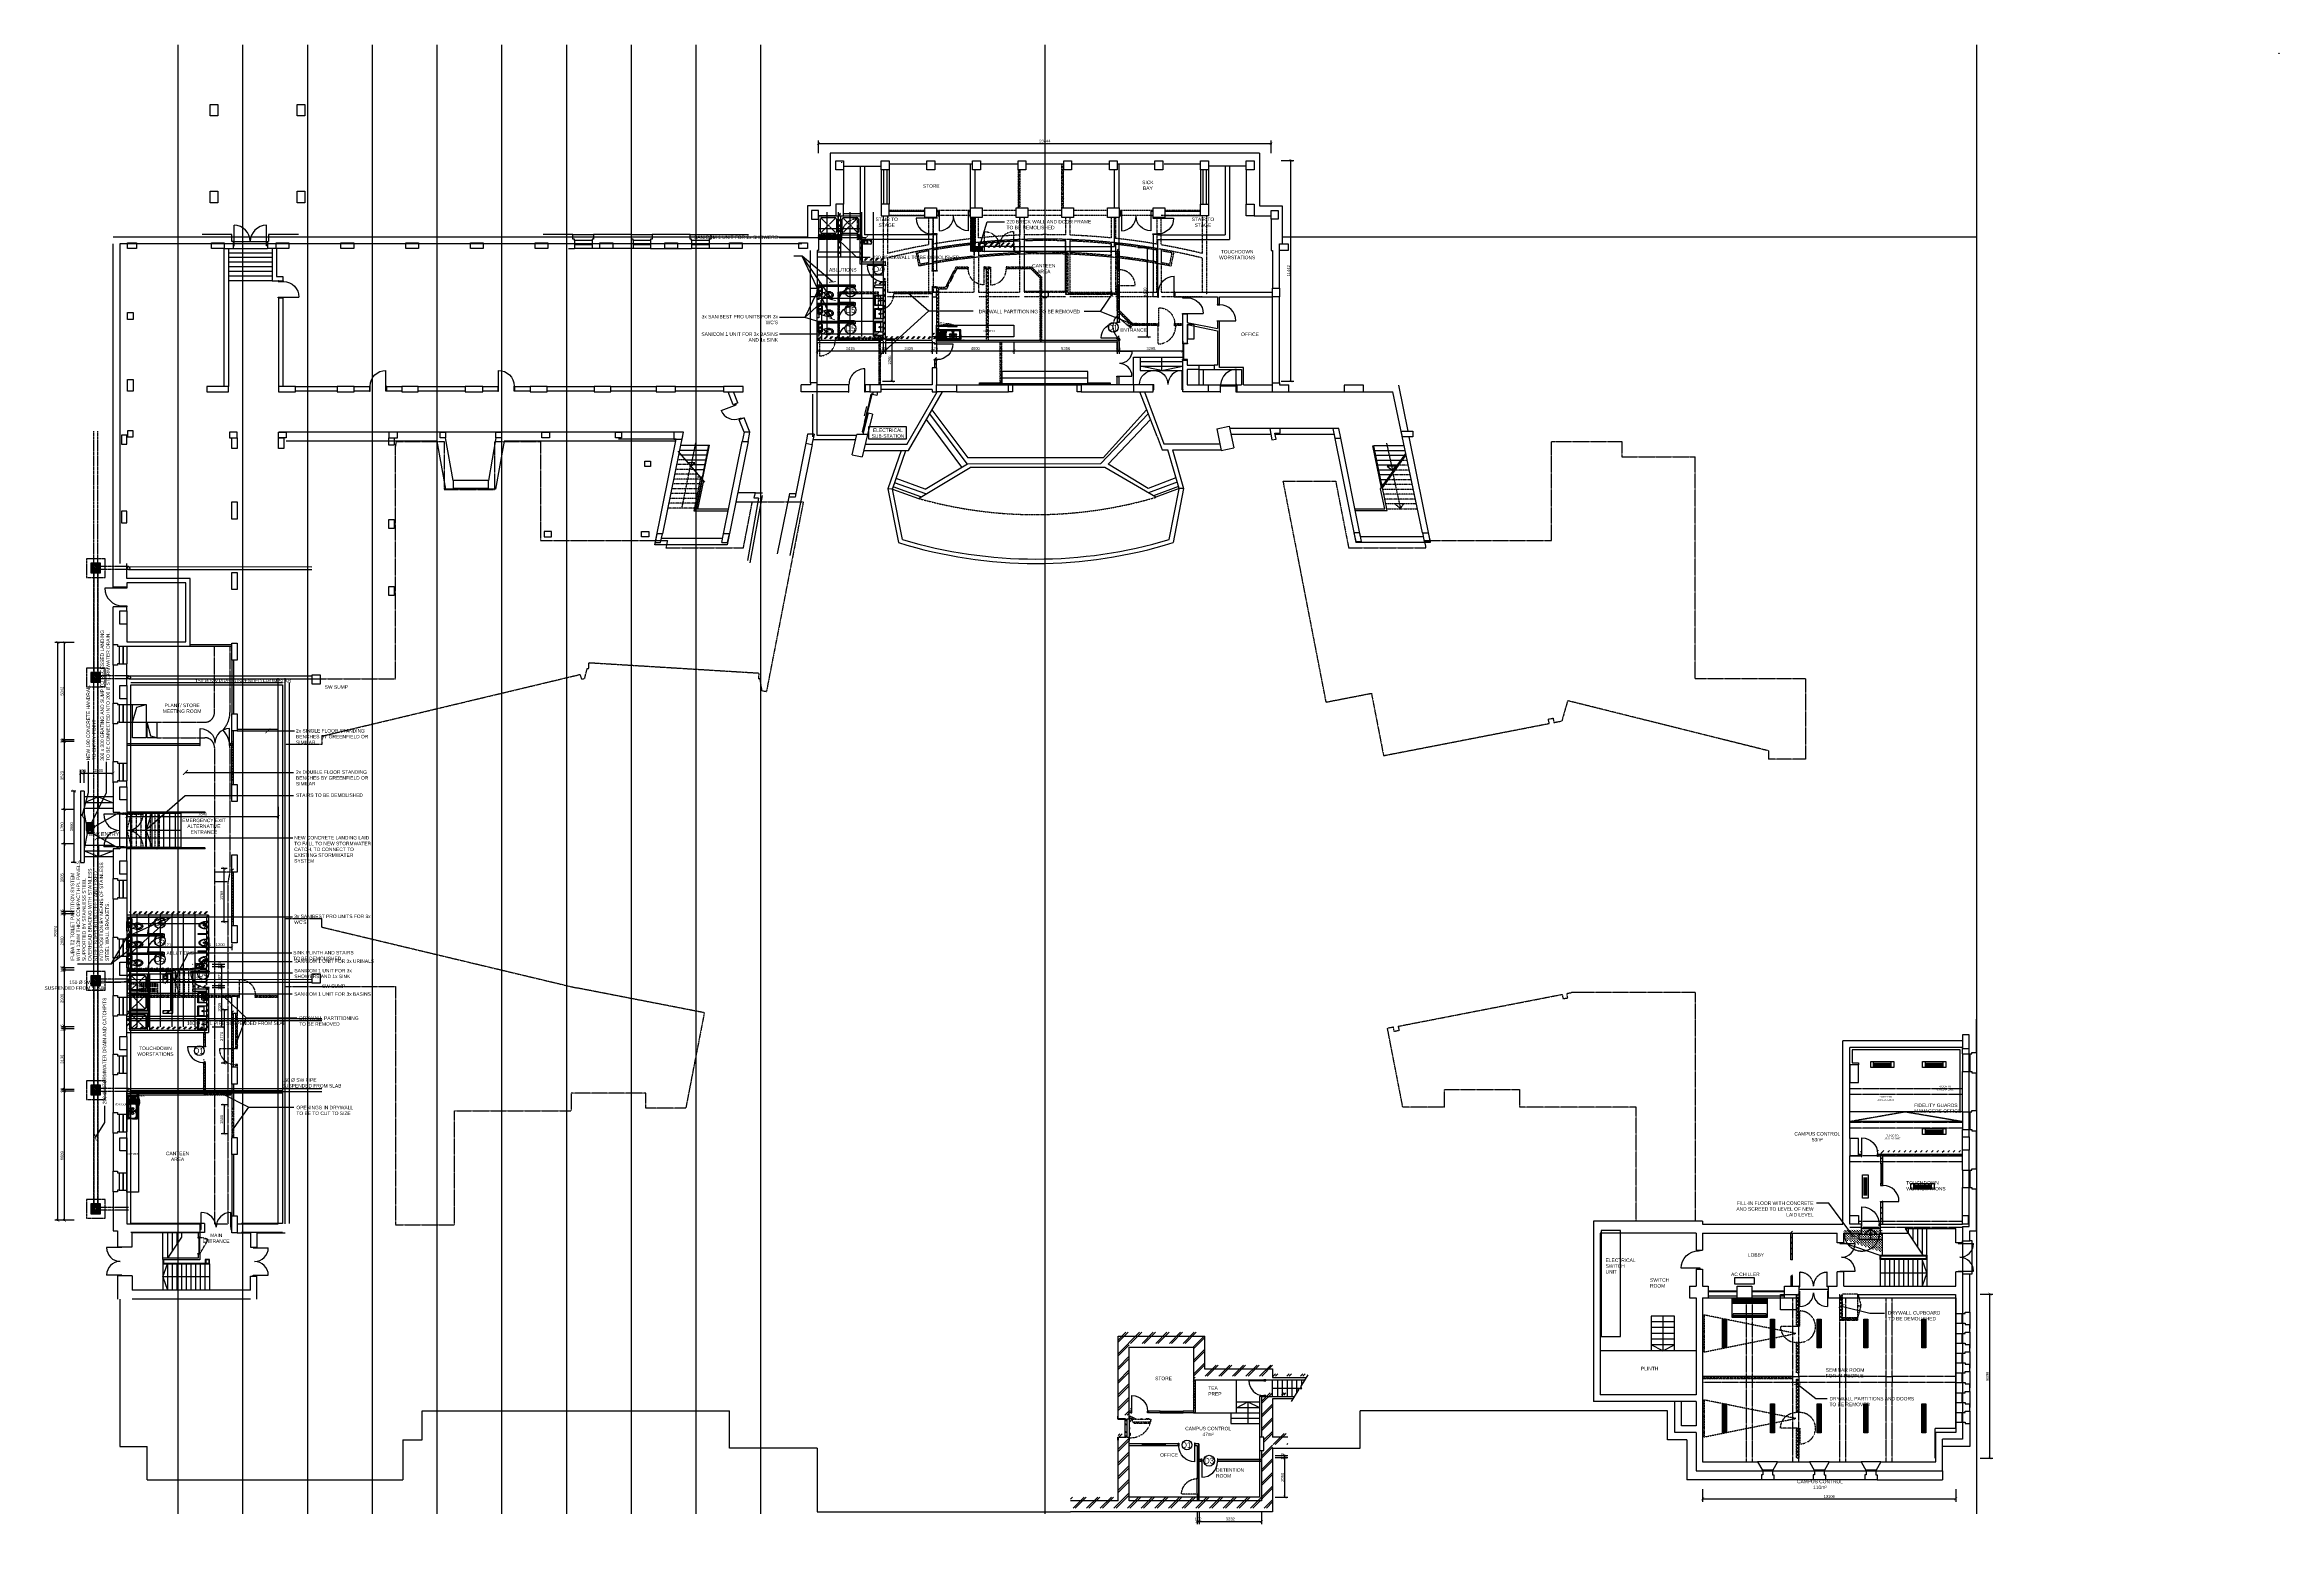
# Model space of a CAD drawing. Header units: millimetres. Extents: x -242071 to 82444, y -53139 to 112036.
# Drawn here: x -228677 to -112958, y -43188 to 33439 of the extents above; entities that cross this region are included whole.
import ezdxf

# ---------------------------------------------------------------- set-up
doc = ezdxf.new("R2010")
doc.units = ezdxf.units.MM
doc.header["$XCLIPFRAME"] = 0
doc.set_wipeout_variables(frame=1)
doc.header["$PDSIZE"] = 1
for name, pattern in [('HIDDEN', [9.525, 6.35, -3.175]), ('PCENTRE', [50.8, 31.75, -6.35, 6.35, -6.35]), ('PCENTRE2', [28.575, 19.05, -3.175, 3.175, -3.175]), ('PCENTRESHORT', [28.575, 19.05, -3.175, 3.175, -3.175]), ('PDASHED2', [9.525, 6.35, -3.175]), ('PDASHEDX2', [38.1, 25.4, -12.7]), ('PPHANTOM', [63.5, 31.75, -6.35, 6.35, -6.35, 6.35, -6.35]), ('PPHANTOM2', [31.75, 15.875, -3.175, 3.175, -3.175, 3.175, -3.175])]:
    doc.linetypes.add(name, pattern=pattern)
for name, color, linetype in [('Air_conditioning_ceiling_mounted', 3, 'Continuous'), ('Air_conditioning_low_level', 3, 'Continuous'), ('Basement 1 - General', 7, 'Continuous'), ('Boundaries_and_building_grids', 140, 'Continuous'), ('BRICK_WALLS_P4', 1, 'Continuous'), ('Ceilings', 8, 'Continuous'), ('Columns_conc_steel_timber', 5, 'Continuous'), ('Communications_audio_visual', 1, 'Continuous'), ('Demolition', 1, 'Continuous'), ('Dimensions_General_Layout', 1, 'Continuous'), ('DOORS_P2', 8, 'Continuous'), ('Drainage_soil_and_waste', 3, 'Continuous'), ('Electrical_dist_from_subboard', 1, 'Continuous'), ('Electrical_main_dist_to_subboard', 1, 'Continuous'), ('Finishes_Floor', 1, 'Continuous'), ('Fitting_Lights', 1, 'Continuous'), ('Fixture_Room', 2, 'Continuous'), ('Fixture_Sanitary', 2, 'Continuous'), ('Hatch_Builders_work', 1, 'Continuous'), ('Hatch_Demolition', 1, 'Continuous'), ('Hatch_Partition_layout', 1, 'Continuous'), ('Internal_partitions', 2, 'Continuous'), ('Open_slabs', 3, 'Continuous'), ('Open_stairs_and_ramps', 2, 'Continuous'), ('Rain_and_storm_water', 1, 'Continuous'), ('Space_heating_and_ventilation', 1, 'Continuous'), ('Structural_frames', 3, 'Continuous'), ('Text_Builders_work', 1, 'Continuous'), ('Text_Demolition', 1, 'Continuous'), ('Text_Drainage_drawing', 1, 'Continuous'), ('Text_Electrical', 1, 'Continuous'), ('Text_General_Layout', 1, 'Continuous'), ('Text_Partition_layout', 1, 'Continuous'), ('Text_Room_names_brickwork', 1, 'Continuous'), ('Title_Sheet', 1, 'Continuous'), ('Walls_brick_block_etc', 3, 'Continuous'), ('Windows_and_doors_to_brickwork', 1, 'Continuous'), ('Windows_and_doors_to_partitions', 1, 'Continuous')]:
    doc.layers.add(name, color=color, linetype=linetype)
doc.styles.add('Arial1', font='arial.ttf')
doc.styles.add('Text_Style_1', font='Freehand')
doc.styles.add('Text_Style_3_d7b89161-017f-4e9d-a07b-0b1ab719bac5', font='freehand')
doc.styles.add('Text_Style_5', font='arial.ttf')
doc.styles.add('Text_Style_7', font='arial.ttf', dxfattribs={"width": 0.999})
doc.dimstyles.new('$DIM_Caddie', dxfattribs={"dimscale": 100, "dimtxt": 2.5, "dimasz": 3, "dimexe": 3, "dimexo": 0, "dimgap": 1, "dimtad": 1, "dimdec": 0, "dimzin": 0, "dimdsep": 46, "dimtxsty": 'Text_Style_3_d7b89161-017f-4e9d-a07b-0b1ab719bac5', "dimblk": 'ARCHTICK', "dimblk1": 'ARCHTICK', "dimblk2": 'ARCHTICK', "dimcen": 0.4, "dimclrd": 1, "dimclre": 1, "dimclrt": 2, "dimadec": 0, "dimazin": 0, "dimtfac": 0.5, "dimtdec": 0, "dimtix": 1, "dimtmove": 0, "dimatfit": 2, "dimldrblk": 'ARCHTICK', "dimfxl": 7, "dimfxlon": 1, "dimtfillclr": 1, "dimtolj": 1, "dimtzin": 0, "dimlwd": -3, "dimlwe": -3, "dimarcsym": 1})
doc.dimstyles.new('ISO-25', dxfattribs={"dimtxt": 2.5, "dimasz": 2.5, "dimexe": 1.25, "dimexo": 0.625, "dimtad": 1, "dimtxsty": 'Standard', "dimcen": 2.5, "dimadec": 0, "dimazin": 0, "dimtfac": 1, "dimtmove": 0, "dimatfit": 3, "dimfxl": 1, "dimarcsym": 0})
picture_1 = doc.add_image_def('image1.jpg', size_in_pixel=(4423, 7487))
pattern_1 = [(45, (-157344.63, -52553.8), (-141.4214, 141.4214), [])]
pattern_2 = [(45, (-174645.4, 11354.85), (-353.5534, 353.5534), []), (45, (-174701.97, 11411.4), (-353.5534, 353.5534), [])]
pattern_3 = [(45, (-174645.4, 11354.85), (-70.71068, 70.71068), [])]
pattern_4 = [(45, (-179816.09, 11309.41), (-70.71068, 70.71068), [])]
pattern_5 = [(45, (0, 0), (-141.42136, 141.42136), []), (45, (-22.63, 22.63), (-141.42136, 141.42136), [])]
pattern_6 = [(45, (0, 0), (-88.38835, 88.38835), []), (135, (0, 0), (-88.38835, -88.38835), [])]
pattern_7 = [(45, (0, -190.3), (-88.38835, 88.38835), []), (135, (0, -190.3), (-88.38835, -88.38835), [])]
pattern_8 = [(45, (0, -190.296), (-35.355339, 35.355339), []), (135, (0, -190.3), (-176.7767, -35.35534), [50, -50]), (135, (-22.98, -142.566), (-123.743687, 17.67767), [50, -50])]

# ---------------------------------------------------------------- blocks, each defined once
blk = doc.blocks.new('Parktown_WC_Suite_1')
at = {"layer": 'Fixture_Sanitary', "color": 12}
for p, q in [((-53, 45), (-53, 0)), ((-53, 45), (0, 45)), ((53, 45), (0, 45)), ((53, 45), (53, 0)), ((-97, -125), (-53, -125)), ((-95, 0), (0, 0)), ((-75, -103), (-75, -147)), ((-42, -207), (-42, -254)), ((-42, -207), (0, -207)), ((95, 0), (0, 0)), ((42, -207), (0, -207)), ((42, -207), (42, -254)), ((97, -125), (53, -125)), ((75, -103), (75, -147))]:
    blk.add_line(p, q, dxfattribs=at)
for centre in [(-75, -125), (75, -125)]:
    blk.add_circle(centre, 11.6, dxfattribs=at)
for points in [[(-153, -245), (-185, -322), (-180, -409), (-139, -480)], [(-153, -245), (-124, -166), (-104, -84), (-95, 0)], [(-139, -480), (-116, -538), (-62, -577), (0, -580)], [(-90, -245), (-118, -312), (-116, -387), (-82, -451)], [(0, -189), (-39, -187), (-75, -209), (-90, -245)], [(-82, -451), (-69, -486), (-37, -511), (0, -515)], [(-42, -254), (-42, -278), (-24, -299), (0, -301)], [(90, -245), (75, -209), (39, -187), (0, -189)], [(0, -301), (24, -299), (42, -278), (42, -254)], [(0, -515), (37, -511), (69, -486), (82, -451)], [(0, -580), (62, -577), (116, -538), (139, -480)], [(82, -451), (116, -387), (118, -312), (90, -245)], [(95, 0), (104, -84), (124, -166), (153, -245)], [(139, -480), (180, -409), (185, -322), (153, -245)]]:
    blk.add_open_spline(points, degree=3, dxfattribs=at)
blk = doc.blocks.new('_ArchTick')
at = {"color": 0, "linetype": 'ByBlock', "const_width": 0.15}
blk.add_lwpolyline([(-0.5, -0.5), (0.5, 0.5)], dxfattribs=at)
blk = doc.blocks.new('*D75')
at = {"layer": 'Defpoints', "color": 0}
for p in [(-168998, -41775), (-168896, -41775), (-168896, -43038)]:
    blk.add_point(p, dxfattribs=at)
at = {"layer": 'Dimensions_General_Layout', "color": 1, "linetype": 'Continuous', "lineweight": -3}
for p, q in [((-168998, -42538), (-168998, -43188)), ((-168896, -42538), (-168896, -43188)), ((-169023, -43038), (-168871, -43038))]:
    blk.add_line(p, q, dxfattribs=at)
at = {"layer": 'Dimensions_General_Layout', "color": 1, "lineweight": -3, "xscale": 150, "yscale": 150, "zscale": 150}
blk.add_blockref('_ArchTick', (-168998, -43038), dxfattribs=at)
at = {"layer": 'Dimensions_General_Layout', "color": 1, "lineweight": -3, "xscale": 150, "yscale": 150, "zscale": 150, "rotation": 180}
blk.add_blockref('_ArchTick', (-168896, -43038), dxfattribs=at)
at = {"layer": 'Dimensions_General_Layout', "color": 1, "linetype": 'Continuous', "lineweight": -3, "insert": (-168947, -42911), "char_height": 150, "attachment_point": 5, "style": 'Text_Style_5'}
blk.add_mtext('\\A1;102', dxfattribs=at)
blk = doc.blocks.new('_Open90')
at = {"color": 0, "linetype": 'ByBlock', "lineweight": -2}
for p, q in [((0, 0), (-1, 0)), ((-0.5, 0.5), (0, 0)), ((0, 0), (-0.5, -0.5))]:
    blk.add_line(p, q, dxfattribs=at)
blk = doc.blocks.new('*D76')
at = {"layer": 'Defpoints', "color": 0}
for p in [(-168896, -41775), (-165664, -41775), (-165664, -43038)]:
    blk.add_point(p, dxfattribs=at)
at = {"layer": 'Dimensions_General_Layout', "color": 1, "linetype": 'Continuous', "lineweight": -3}
for p, q in [((-168896, -42538), (-168896, -43188)), ((-165664, -42538), (-165664, -43188)), ((-168921, -43038), (-165639, -43038))]:
    blk.add_line(p, q, dxfattribs=at)
at = {"layer": 'Dimensions_General_Layout', "color": 1, "lineweight": -3, "xscale": 150, "yscale": 150, "zscale": 150, "rotation": 180}
blk.add_blockref('_ArchTick', (-168896, -43038), dxfattribs=at)
at = {"layer": 'Dimensions_General_Layout', "color": 1, "lineweight": -3, "xscale": 150, "yscale": 150, "zscale": 150}
blk.add_blockref('_ArchTick', (-165664, -43038), dxfattribs=at)
at = {"layer": 'Dimensions_General_Layout', "color": 1, "linetype": 'Continuous', "lineweight": -3, "insert": (-167280, -42911), "char_height": 150, "attachment_point": 5, "style": 'Text_Style_5'}
blk.add_mtext('\\A1;3232', dxfattribs=at)
blk = doc.blocks.new('*D77')
at = {"layer": 'Defpoints', "color": 0}
for p in [(-165664, -39725), (-164454, -39725), (-165664, -41775)]:
    blk.add_point(p, dxfattribs=at)
at = {"layer": 'Dimensions_General_Layout', "color": 1, "linetype": 'Continuous', "lineweight": -3}
for p, q in [((-164954, -39725), (-164304, -39725)), ((-164454, -41800), (-164454, -39700)), ((-164954, -41775), (-164304, -41775))]:
    blk.add_line(p, q, dxfattribs=at)
at = {"layer": 'Dimensions_General_Layout', "color": 1, "lineweight": -3, "xscale": 150, "yscale": 150, "zscale": 150}
for p, rotation in [((-164454, -39725), 90), ((-164454, -41775), 270)]:
    blk.add_blockref('_ArchTick', p, dxfattribs=dict(at, rotation=rotation))
at = {"layer": 'Dimensions_General_Layout', "color": 1, "linetype": 'Continuous', "lineweight": -3, "insert": (-164581, -40750), "char_height": 150, "attachment_point": 5, "rotation": 90, "style": 'Text_Style_5'}
blk.add_mtext('\\A1;2050', dxfattribs=at)
blk = doc.blocks.new('*D78')
at = {"layer": 'Defpoints', "color": 0}
for p in [(-165664, -39623), (-165664, -39725), (-164454, -39623)]:
    blk.add_point(p, dxfattribs=at)
at = {"layer": 'Dimensions_General_Layout', "color": 1, "linetype": 'Continuous', "lineweight": -3}
for p, q in [((-164954, -39623), (-164304, -39623)), ((-164954, -39725), (-164304, -39725)), ((-164454, -39750), (-164454, -39598))]:
    blk.add_line(p, q, dxfattribs=at)
at = {"layer": 'Dimensions_General_Layout', "color": 1, "lineweight": -3, "xscale": 150, "yscale": 150, "zscale": 150}
for p, rotation in [((-164454, -39623), 270), ((-164454, -39725), 90)]:
    blk.add_blockref('_ArchTick', p, dxfattribs=dict(at, rotation=rotation))
at = {"layer": 'Dimensions_General_Layout', "color": 1, "linetype": 'Continuous', "lineweight": -3, "insert": (-164581, -39674), "char_height": 150, "attachment_point": 5, "rotation": 90, "style": 'Text_Style_5'}
blk.add_mtext('\\A1;102', dxfattribs=at)
blk = doc.blocks.new('*D79')
at = {"layer": 'Defpoints', "color": 0}
for p in [(-129714, -38239), (-142820, -39763), (-129714, -41870)]:
    blk.add_point(p, dxfattribs=at)
at = {"layer": 'Dimensions_General_Layout', "color": 1, "linetype": 'Continuous', "lineweight": -3}
for p, q in [((-142820, -41370), (-142820, -42020)), ((-129714, -41370), (-129714, -42020)), ((-142845, -41870), (-129689, -41870))]:
    blk.add_line(p, q, dxfattribs=at)
at = {"layer": 'Dimensions_General_Layout', "color": 1, "lineweight": -3, "xscale": 150, "yscale": 150, "zscale": 150, "rotation": 180}
blk.add_blockref('_ArchTick', (-142820, -41870), dxfattribs=at)
at = {"layer": 'Dimensions_General_Layout', "color": 1, "lineweight": -3, "xscale": 150, "yscale": 150, "zscale": 150}
blk.add_blockref('_ArchTick', (-129714, -41870), dxfattribs=at)
at = {"layer": 'Dimensions_General_Layout', "color": 1, "linetype": 'Continuous', "lineweight": -3, "insert": (-136267, -41744), "char_height": 150, "attachment_point": 5, "style": 'Text_Style_5'}
blk.add_mtext('\\A1;13106', dxfattribs=at)
blk = doc.blocks.new('*D80')
at = {"layer": 'Defpoints', "color": 0}
for p in [(-129714, -31267), (-127949, -31267), (-130752, -39763)]:
    blk.add_point(p, dxfattribs=at)
at = {"layer": 'Dimensions_General_Layout', "color": 1, "linetype": 'Continuous', "lineweight": -3}
for p, q in [((-127949, -39788), (-127949, -31242)), ((-128449, -31267), (-127799, -31267)), ((-128449, -39763), (-127799, -39763))]:
    blk.add_line(p, q, dxfattribs=at)
at = {"layer": 'Dimensions_General_Layout', "color": 1, "lineweight": -3, "xscale": 150, "yscale": 150, "zscale": 150}
for p, rotation in [((-127949, -31267), 90), ((-127949, -39763), 270)]:
    blk.add_blockref('_ArchTick', p, dxfattribs=dict(at, rotation=rotation))
at = {"layer": 'Dimensions_General_Layout', "color": 1, "linetype": 'Continuous', "lineweight": -3, "insert": (-128075, -35515), "char_height": 150, "attachment_point": 5, "rotation": 90, "style": 'Text_Style_5'}
blk.add_mtext('\\A1;8496', dxfattribs=at)
blk = doc.blocks.new('*D87')
at = {"layer": 'Defpoints', "color": 0}
for p in [(-188671, 18212), (-185256, 18327), (-185256, 17577)]:
    blk.add_point(p, dxfattribs=at)
at = {"layer": 'Dimensions_General_Layout', "color": 1, "linetype": 'Continuous', "lineweight": -3}
for p, q in [((-188696, 17577), (-185231, 17577)), ((-188671, 17962), (-188671, 17427)), ((-185256, 18077), (-185256, 17427))]:
    blk.add_line(p, q, dxfattribs=at)
at = {"layer": 'Dimensions_General_Layout', "color": 1, "lineweight": -3, "xscale": 150, "yscale": 150, "zscale": 150, "rotation": 180}
blk.add_blockref('_ArchTick', (-188671, 17577), dxfattribs=at)
at = {"layer": 'Dimensions_General_Layout', "color": 1, "lineweight": -3, "xscale": 150, "yscale": 150, "zscale": 150}
blk.add_blockref('_ArchTick', (-185256, 17577), dxfattribs=at)
at = {"layer": 'Dimensions_General_Layout', "color": 1, "linetype": 'Continuous', "lineweight": -3, "insert": (-186964, 17703), "char_height": 150, "attachment_point": 5, "style": 'Text_Style_5'}
blk.add_mtext('\\A1;3415', dxfattribs=at)
blk = doc.blocks.new('*D88')
at = {"layer": 'Defpoints', "color": 0}
for p in [(-185256, 18327), (-185141, 18327), (-185141, 17577)]:
    blk.add_point(p, dxfattribs=at)
at = {"layer": 'Dimensions_General_Layout', "color": 1, "linetype": 'Continuous', "lineweight": -3}
for p, q in [((-185281, 17577), (-185116, 17577)), ((-185256, 18077), (-185256, 17427)), ((-185141, 18077), (-185141, 17427))]:
    blk.add_line(p, q, dxfattribs=at)
at = {"layer": 'Dimensions_General_Layout', "color": 1, "lineweight": -3, "xscale": 150, "yscale": 150, "zscale": 150}
blk.add_blockref('_ArchTick', (-185256, 17577), dxfattribs=at)
at = {"layer": 'Dimensions_General_Layout', "color": 1, "lineweight": -3, "xscale": 150, "yscale": 150, "zscale": 150, "rotation": 180}
blk.add_blockref('_ArchTick', (-185141, 17577), dxfattribs=at)
at = {"layer": 'Dimensions_General_Layout', "color": 1, "linetype": 'Continuous', "lineweight": -3, "insert": (-185199, 17703), "char_height": 150, "attachment_point": 5, "style": 'Text_Style_5'}
blk.add_mtext('\\A1;115', dxfattribs=at)
blk = doc.blocks.new('*D90')
at = {"layer": 'Defpoints', "color": 0}
for p in [(-185141, 18327), (-182716, 18327), (-182716, 17577)]:
    blk.add_point(p, dxfattribs=at)
at = {"layer": 'Dimensions_General_Layout', "color": 1, "linetype": 'Continuous', "lineweight": -3}
for p, q in [((-185166, 17577), (-182691, 17577)), ((-185141, 18077), (-185141, 17427)), ((-182716, 18077), (-182716, 17427))]:
    blk.add_line(p, q, dxfattribs=at)
at = {"layer": 'Dimensions_General_Layout', "color": 1, "lineweight": -3, "xscale": 150, "yscale": 150, "zscale": 150, "rotation": 180}
blk.add_blockref('_ArchTick', (-185141, 17577), dxfattribs=at)
at = {"layer": 'Dimensions_General_Layout', "color": 1, "lineweight": -3, "xscale": 150, "yscale": 150, "zscale": 150}
blk.add_blockref('_ArchTick', (-182716, 17577), dxfattribs=at)
at = {"layer": 'Dimensions_General_Layout', "color": 1, "linetype": 'Continuous', "lineweight": -3, "insert": (-183929, 17703), "char_height": 150, "attachment_point": 5, "style": 'Text_Style_5'}
blk.add_mtext('\\A1;2425', dxfattribs=at)
blk = doc.blocks.new('*D91')
at = {"layer": 'Defpoints', "color": 0}
for p in [(-182716, 18327), (-182487, 18222), (-182487, 17577)]:
    blk.add_point(p, dxfattribs=at)
at = {"layer": 'Dimensions_General_Layout', "color": 1, "linetype": 'Continuous', "lineweight": -3}
for p, q in [((-182741, 17577), (-182462, 17577)), ((-182716, 18077), (-182716, 17427)), ((-182487, 17972), (-182487, 17427))]:
    blk.add_line(p, q, dxfattribs=at)
at = {"layer": 'Dimensions_General_Layout', "color": 1, "lineweight": -3, "xscale": 150, "yscale": 150, "zscale": 150}
blk.add_blockref('_ArchTick', (-182716, 17577), dxfattribs=at)
at = {"layer": 'Dimensions_General_Layout', "color": 1, "lineweight": -3, "xscale": 150, "yscale": 150, "zscale": 150, "rotation": 180}
blk.add_blockref('_ArchTick', (-182487, 17577), dxfattribs=at)
at = {"layer": 'Dimensions_General_Layout', "color": 1, "linetype": 'Continuous', "lineweight": -3, "insert": (-182602, 17703), "char_height": 150, "attachment_point": 5, "style": 'Text_Style_5'}
blk.add_mtext('\\A1;229', dxfattribs=at)
blk = doc.blocks.new('*D92')
at = {"layer": 'Defpoints', "color": 0}
for p in [(-182487, 18222), (-178487, 18312), (-178487, 17577)]:
    blk.add_point(p, dxfattribs=at)
at = {"layer": 'Dimensions_General_Layout', "color": 1, "linetype": 'Continuous', "lineweight": -3}
for p, q in [((-182512, 17577), (-178462, 17577)), ((-182487, 17972), (-182487, 17427)), ((-178487, 18062), (-178487, 17427))]:
    blk.add_line(p, q, dxfattribs=at)
at = {"layer": 'Dimensions_General_Layout', "color": 1, "lineweight": -3, "xscale": 150, "yscale": 150, "zscale": 150, "rotation": 180}
blk.add_blockref('_ArchTick', (-182487, 17577), dxfattribs=at)
at = {"layer": 'Dimensions_General_Layout', "color": 1, "lineweight": -3, "xscale": 150, "yscale": 150, "zscale": 150}
blk.add_blockref('_ArchTick', (-178487, 17577), dxfattribs=at)
at = {"layer": 'Dimensions_General_Layout', "color": 1, "linetype": 'Continuous', "lineweight": -3, "insert": (-180487, 17703), "char_height": 150, "attachment_point": 5, "style": 'Text_Style_5'}
blk.add_mtext('\\A1;4000', dxfattribs=at)
blk = doc.blocks.new('*D93')
at = {"layer": 'Defpoints', "color": 0}
for p in [(-178487, 18312), (-173131, 18312), (-173131, 17577)]:
    blk.add_point(p, dxfattribs=at)
at = {"layer": 'Dimensions_General_Layout', "color": 1, "linetype": 'Continuous', "lineweight": -3}
for p, q in [((-178512, 17577), (-173106, 17577)), ((-178487, 18062), (-178487, 17427)), ((-173131, 18062), (-173131, 17427))]:
    blk.add_line(p, q, dxfattribs=at)
at = {"layer": 'Dimensions_General_Layout', "color": 1, "lineweight": -3, "xscale": 150, "yscale": 150, "zscale": 150, "rotation": 180}
blk.add_blockref('_ArchTick', (-178487, 17577), dxfattribs=at)
at = {"layer": 'Dimensions_General_Layout', "color": 1, "lineweight": -3, "xscale": 150, "yscale": 150, "zscale": 150}
blk.add_blockref('_ArchTick', (-173131, 17577), dxfattribs=at)
at = {"layer": 'Dimensions_General_Layout', "color": 1, "linetype": 'Continuous', "lineweight": -3, "insert": (-175809, 17703), "char_height": 150, "attachment_point": 5, "style": 'Text_Style_5'}
blk.add_mtext('\\A1;5356', dxfattribs=at)
blk = doc.blocks.new('*D94')
at = {"layer": 'Defpoints', "color": 0}
for p in [(-173131, 18312), (-173041, 18312), (-173041, 17577)]:
    blk.add_point(p, dxfattribs=at)
at = {"layer": 'Dimensions_General_Layout', "color": 1, "linetype": 'Continuous', "lineweight": -3}
for p, q in [((-173156, 17577), (-173016, 17577)), ((-173131, 18062), (-173131, 17427)), ((-173041, 18062), (-173041, 17427))]:
    blk.add_line(p, q, dxfattribs=at)
at = {"layer": 'Dimensions_General_Layout', "color": 1, "lineweight": -3, "xscale": 150, "yscale": 150, "zscale": 150}
blk.add_blockref('_ArchTick', (-173131, 17577), dxfattribs=at)
at = {"layer": 'Dimensions_General_Layout', "color": 1, "lineweight": -3, "xscale": 150, "yscale": 150, "zscale": 150, "rotation": 180}
blk.add_blockref('_ArchTick', (-173041, 17577), dxfattribs=at)
at = {"layer": 'Dimensions_General_Layout', "color": 1, "linetype": 'Continuous', "lineweight": -3, "insert": (-173086, 17703), "char_height": 150, "attachment_point": 5, "style": 'Text_Style_5'}
blk.add_mtext('\\A1;90', dxfattribs=at)
blk = doc.blocks.new('*D95')
at = {"layer": 'Defpoints', "color": 0}
for p in [(-169743, 19083), (-173041, 18312), (-169743, 17577)]:
    blk.add_point(p, dxfattribs=at)
at = {"layer": 'Dimensions_General_Layout', "color": 1, "linetype": 'Continuous', "lineweight": -3}
for p, q in [((-173066, 17577), (-169718, 17577)), ((-173041, 18062), (-173041, 17427)), ((-169743, 18077), (-169743, 17427))]:
    blk.add_line(p, q, dxfattribs=at)
at = {"layer": 'Dimensions_General_Layout', "color": 1, "lineweight": -3, "xscale": 150, "yscale": 150, "zscale": 150, "rotation": 180}
blk.add_blockref('_ArchTick', (-173041, 17577), dxfattribs=at)
at = {"layer": 'Dimensions_General_Layout', "color": 1, "lineweight": -3, "xscale": 150, "yscale": 150, "zscale": 150}
blk.add_blockref('_ArchTick', (-169743, 17577), dxfattribs=at)
at = {"layer": 'Dimensions_General_Layout', "color": 1, "linetype": 'Continuous', "lineweight": -3, "insert": (-171392, 17703), "char_height": 150, "attachment_point": 5, "style": 'Text_Style_5'}
blk.add_mtext('\\A1;3298', dxfattribs=at)
blk = doc.blocks.new('*D97')
at = {"layer": 'Defpoints', "color": 0}
for p in [(-173041, 22942), (-171565, 22942), (-173041, 18312)]:
    blk.add_point(p, dxfattribs=at)
at = {"layer": 'Dimensions_General_Layout', "color": 1, "linetype": 'Continuous', "lineweight": -3}
for p, q in [((-172065, 22942), (-171415, 22942)), ((-171565, 18287), (-171565, 22967)), ((-172065, 18312), (-171415, 18312))]:
    blk.add_line(p, q, dxfattribs=at)
at = {"layer": 'Dimensions_General_Layout', "color": 1, "lineweight": -3, "xscale": 150, "yscale": 150, "zscale": 150}
for p, rotation in [((-171565, 22942), 90), ((-171565, 18312), 270)]:
    blk.add_blockref('_ArchTick', p, dxfattribs=dict(at, rotation=rotation))
at = {"layer": 'Dimensions_General_Layout', "color": 1, "linetype": 'Continuous', "lineweight": -3, "insert": (-171692, 20627), "char_height": 150, "attachment_point": 5, "rotation": 90, "style": 'Text_Style_5'}
blk.add_mtext('\\A1;4630', dxfattribs=at)
blk = doc.blocks.new('*D98')
at = {"layer": 'Defpoints', "color": 0}
for p in [(-188671, 18212), (-184797, 18212), (-188671, 16006)]:
    blk.add_point(p, dxfattribs=at)
at = {"layer": 'Dimensions_General_Layout', "color": 1, "linetype": 'Continuous', "lineweight": -3}
for p, q in [((-185297, 18212), (-184647, 18212)), ((-184797, 15981), (-184797, 18237)), ((-185297, 16006), (-184647, 16006))]:
    blk.add_line(p, q, dxfattribs=at)
at = {"layer": 'Dimensions_General_Layout', "color": 1, "lineweight": -3, "xscale": 150, "yscale": 150, "zscale": 150}
for p, rotation in [((-184797, 18212), 90), ((-184797, 16006), 270)]:
    blk.add_blockref('_ArchTick', p, dxfattribs=dict(at, rotation=rotation))
at = {"layer": 'Dimensions_General_Layout', "color": 1, "linetype": 'Continuous', "lineweight": -3, "insert": (-184923, 17109), "char_height": 150, "attachment_point": 5, "rotation": 90, "style": 'Text_Style_5'}
blk.add_mtext('\\A1;2206', dxfattribs=at)
blk = doc.blocks.new('*D99')
at = {"layer": 'Defpoints', "color": 0}
for p in [(-165161, 28325), (-188605, 24768), (-165161, 24768)]:
    blk.add_point(p, dxfattribs=at)
at = {"layer": 'Dimensions_General_Layout', "color": 1, "linetype": 'Continuous', "lineweight": -3}
for p, q in [((-188630, 28325), (-165136, 28325)), ((-188605, 27825), (-188605, 28475)), ((-165161, 27825), (-165161, 28475))]:
    blk.add_line(p, q, dxfattribs=at)
at = {"layer": 'Dimensions_General_Layout', "color": 1, "lineweight": -3, "xscale": 150, "yscale": 150, "zscale": 150, "rotation": 180}
blk.add_blockref('_ArchTick', (-188605, 28325), dxfattribs=at)
at = {"layer": 'Dimensions_General_Layout', "color": 1, "lineweight": -3, "xscale": 150, "yscale": 150, "zscale": 150}
blk.add_blockref('_ArchTick', (-165161, 28325), dxfattribs=at)
at = {"layer": 'Dimensions_General_Layout', "color": 1, "linetype": 'Continuous', "lineweight": -3, "insert": (-176883, 28451), "char_height": 150, "attachment_point": 5, "style": 'Text_Style_5'}
blk.add_mtext('\\A1;23444', dxfattribs=at)
blk = doc.blocks.new('*D100')
at = {"layer": 'Defpoints', "color": 0}
for p in [(-168819, 27448), (-164139, 27448), (-165095, 16006)]:
    blk.add_point(p, dxfattribs=at)
at = {"layer": 'Dimensions_General_Layout', "color": 1, "linetype": 'Continuous', "lineweight": -3}
for p, q in [((-164639, 27448), (-163989, 27448)), ((-164139, 15981), (-164139, 27473)), ((-164639, 16006), (-163989, 16006))]:
    blk.add_line(p, q, dxfattribs=at)
at = {"layer": 'Dimensions_General_Layout', "color": 1, "lineweight": -3, "xscale": 150, "yscale": 150, "zscale": 150}
for p, rotation in [((-164139, 27448), 90), ((-164139, 16006), 270)]:
    blk.add_blockref('_ArchTick', p, dxfattribs=dict(at, rotation=rotation))
at = {"layer": 'Dimensions_General_Layout', "color": 1, "linetype": 'Continuous', "lineweight": -3, "insert": (-164264, 21727), "char_height": 150, "attachment_point": 5, "rotation": 90, "style": 'Text_Style_5'}
blk.add_mtext('\\A1;11442', dxfattribs=at)
blk = doc.blocks.new('*D101')
at = {"layer": 'Defpoints', "color": 0}
for p in [(-227996, 2481), (-224422, 2481), (-224422, -27443)]:
    blk.add_point(p, dxfattribs=at)
at = {"layer": 'Dimensions_General_Layout', "color": 1, "linetype": 'Continuous', "lineweight": -3}
for p, q in [((-227496, 2481), (-228146, 2481)), ((-227996, -27468), (-227996, 2506)), ((-227496, -27443), (-228146, -27443))]:
    blk.add_line(p, q, dxfattribs=at)
at = {"layer": 'Dimensions_General_Layout', "color": 1, "lineweight": -3, "xscale": 150, "yscale": 150, "zscale": 150}
for p, rotation in [((-227996, 2481), 90), ((-227996, -27443), 270)]:
    blk.add_blockref('_ArchTick', p, dxfattribs=dict(at, rotation=rotation))
at = {"layer": 'Dimensions_General_Layout', "color": 1, "linetype": 'Continuous', "lineweight": -3, "insert": (-228123, -12481), "char_height": 150, "attachment_point": 5, "rotation": 90, "style": 'Text_Style_5'}
blk.add_mtext('\\A1;29924', dxfattribs=at)
blk = doc.blocks.new('*D102')
at = {"layer": 'Defpoints', "color": 0}
for p in [(-227652, -20754), (-224422, -20754), (-224422, -27443)]:
    blk.add_point(p, dxfattribs=at)
at = {"layer": 'Dimensions_General_Layout', "color": 1, "linetype": 'Continuous', "lineweight": -3}
for p, q in [((-227152, -20754), (-227802, -20754)), ((-227652, -27468), (-227652, -20729)), ((-227152, -27443), (-227802, -27443))]:
    blk.add_line(p, q, dxfattribs=at)
at = {"layer": 'Dimensions_General_Layout', "color": 1, "lineweight": -3, "xscale": 150, "yscale": 150, "zscale": 150}
for p, rotation in [((-227652, -20754), 90), ((-227652, -27443), 270)]:
    blk.add_blockref('_ArchTick', p, dxfattribs=dict(at, rotation=rotation))
at = {"layer": 'Dimensions_General_Layout', "color": 1, "linetype": 'Continuous', "lineweight": -3, "insert": (-227779, -24098), "char_height": 150, "attachment_point": 5, "rotation": 90, "style": 'Text_Style_5'}
blk.add_mtext('\\A1;6689', dxfattribs=at)
blk = doc.blocks.new('*D103')
at = {"layer": 'Defpoints', "color": 0}
for p in [(-227652, -20664), (-224422, -20664), (-224422, -20754)]:
    blk.add_point(p, dxfattribs=at)
at = {"layer": 'Dimensions_General_Layout', "color": 1, "linetype": 'Continuous', "lineweight": -3}
for p, q in [((-227152, -20664), (-227802, -20664)), ((-227152, -20754), (-227802, -20754)), ((-227652, -20779), (-227652, -20639))]:
    blk.add_line(p, q, dxfattribs=at)
at = {"layer": 'Dimensions_General_Layout', "color": 1, "lineweight": -3, "xscale": 150, "yscale": 150, "zscale": 150}
for p, rotation in [((-227652, -20664), 270), ((-227652, -20754), 90)]:
    blk.add_blockref('_ArchTick', p, dxfattribs=dict(at, rotation=rotation))
at = {"layer": 'Dimensions_General_Layout', "color": 1, "linetype": 'Continuous', "lineweight": -3, "insert": (-227779, -20709), "char_height": 150, "attachment_point": 5, "rotation": 90, "style": 'Text_Style_5'}
blk.add_mtext('\\A1;90', dxfattribs=at)
blk = doc.blocks.new('*D104')
at = {"layer": 'Defpoints', "color": 0}
for p in [(-227652, -17534), (-224422, -17534), (-224422, -20664)]:
    blk.add_point(p, dxfattribs=at)
at = {"layer": 'Dimensions_General_Layout', "color": 1, "linetype": 'Continuous', "lineweight": -3}
for p, q in [((-227152, -17534), (-227802, -17534)), ((-227652, -20689), (-227652, -17509)), ((-227152, -20664), (-227802, -20664))]:
    blk.add_line(p, q, dxfattribs=at)
at = {"layer": 'Dimensions_General_Layout', "color": 1, "lineweight": -3, "xscale": 150, "yscale": 150, "zscale": 150}
for p, rotation in [((-227652, -17534), 90), ((-227652, -20664), 270)]:
    blk.add_blockref('_ArchTick', p, dxfattribs=dict(at, rotation=rotation))
at = {"layer": 'Dimensions_General_Layout', "color": 1, "linetype": 'Continuous', "lineweight": -3, "insert": (-227779, -19099), "char_height": 150, "attachment_point": 5, "rotation": 90, "style": 'Text_Style_5'}
blk.add_mtext('\\A1;3130', dxfattribs=at)
blk = doc.blocks.new('*D105')
at = {"layer": 'Defpoints', "color": 0}
for p in [(-227652, -17419), (-224422, -17419), (-224422, -17534)]:
    blk.add_point(p, dxfattribs=at)
at = {"layer": 'Dimensions_General_Layout', "color": 1, "linetype": 'Continuous', "lineweight": -3}
for p, q in [((-227152, -17419), (-227802, -17419)), ((-227152, -17534), (-227802, -17534)), ((-227652, -17559), (-227652, -17394))]:
    blk.add_line(p, q, dxfattribs=at)
at = {"layer": 'Dimensions_General_Layout', "color": 1, "lineweight": -3, "xscale": 150, "yscale": 150, "zscale": 150}
for p, rotation in [((-227652, -17419), 270), ((-227652, -17534), 90)]:
    blk.add_blockref('_ArchTick', p, dxfattribs=dict(at, rotation=rotation))
at = {"layer": 'Dimensions_General_Layout', "color": 1, "linetype": 'Continuous', "lineweight": -3, "insert": (-227779, -17476), "char_height": 150, "attachment_point": 5, "rotation": 90, "style": 'Text_Style_5'}
blk.add_mtext('\\A1;115', dxfattribs=at)
blk = doc.blocks.new('*D106')
at = {"layer": 'Defpoints', "color": 0}
for p in [(-227652, -14489), (-224422, -14489), (-224422, -17419)]:
    blk.add_point(p, dxfattribs=at)
at = {"layer": 'Dimensions_General_Layout', "color": 1, "linetype": 'Continuous', "lineweight": -3}
for p, q in [((-227152, -14489), (-227802, -14489)), ((-227652, -17444), (-227652, -14464)), ((-227152, -17419), (-227802, -17419))]:
    blk.add_line(p, q, dxfattribs=at)
at = {"layer": 'Dimensions_General_Layout', "color": 1, "lineweight": -3, "xscale": 150, "yscale": 150, "zscale": 150}
for p, rotation in [((-227652, -14489), 90), ((-227652, -17419), 270)]:
    blk.add_blockref('_ArchTick', p, dxfattribs=dict(at, rotation=rotation))
at = {"layer": 'Dimensions_General_Layout', "color": 1, "linetype": 'Continuous', "lineweight": -3, "insert": (-227779, -15954), "char_height": 150, "attachment_point": 5, "rotation": 90, "style": 'Text_Style_5'}
blk.add_mtext('\\A1;2930', dxfattribs=at)
blk = doc.blocks.new('*D107')
at = {"layer": 'Defpoints', "color": 0}
for p in [(-227652, -14374), (-224422, -14374), (-224422, -14489)]:
    blk.add_point(p, dxfattribs=at)
at = {"layer": 'Dimensions_General_Layout', "color": 1, "linetype": 'Continuous', "lineweight": -3}
for p, q in [((-227152, -14374), (-227802, -14374)), ((-227152, -14489), (-227802, -14489)), ((-227652, -14514), (-227652, -14349))]:
    blk.add_line(p, q, dxfattribs=at)
at = {"layer": 'Dimensions_General_Layout', "color": 1, "lineweight": -3, "xscale": 150, "yscale": 150, "zscale": 150}
for p, rotation in [((-227652, -14374), 270), ((-227652, -14489), 90)]:
    blk.add_blockref('_ArchTick', p, dxfattribs=dict(at, rotation=rotation))
at = {"layer": 'Dimensions_General_Layout', "color": 1, "linetype": 'Continuous', "lineweight": -3, "insert": (-227779, -14431), "char_height": 150, "attachment_point": 5, "rotation": 90, "style": 'Text_Style_5'}
blk.add_mtext('\\A1;115', dxfattribs=at)
blk = doc.blocks.new('*D108')
at = {"layer": 'Defpoints', "color": 0}
for p in [(-227652, -11574), (-224422, -11574), (-224422, -14374)]:
    blk.add_point(p, dxfattribs=at)
at = {"layer": 'Dimensions_General_Layout', "color": 1, "linetype": 'Continuous', "lineweight": -3}
for p, q in [((-227652, -14399), (-227652, -11549)), ((-227152, -11574), (-227802, -11574)), ((-227152, -14374), (-227802, -14374))]:
    blk.add_line(p, q, dxfattribs=at)
at = {"layer": 'Dimensions_General_Layout', "color": 1, "lineweight": -3, "xscale": 150, "yscale": 150, "zscale": 150}
for p, rotation in [((-227652, -11574), 90), ((-227652, -14374), 270)]:
    blk.add_blockref('_ArchTick', p, dxfattribs=dict(at, rotation=rotation))
at = {"layer": 'Dimensions_General_Layout', "color": 1, "linetype": 'Continuous', "lineweight": -3, "insert": (-227779, -12974), "char_height": 150, "attachment_point": 5, "rotation": 90, "style": 'Text_Style_5'}
blk.add_mtext('\\A1;2800', dxfattribs=at)
blk = doc.blocks.new('*D109')
at = {"layer": 'Defpoints', "color": 0}
for p in [(-227652, -11459), (-224422, -11459), (-224422, -11574)]:
    blk.add_point(p, dxfattribs=at)
at = {"layer": 'Dimensions_General_Layout', "color": 1, "linetype": 'Continuous', "lineweight": -3}
for p, q in [((-227152, -11459), (-227802, -11459)), ((-227652, -11599), (-227652, -11434)), ((-227152, -11574), (-227802, -11574))]:
    blk.add_line(p, q, dxfattribs=at)
at = {"layer": 'Dimensions_General_Layout', "color": 1, "lineweight": -3, "xscale": 150, "yscale": 150, "zscale": 150}
for p, rotation in [((-227652, -11459), 270), ((-227652, -11574), 90)]:
    blk.add_blockref('_ArchTick', p, dxfattribs=dict(at, rotation=rotation))
at = {"layer": 'Dimensions_General_Layout', "color": 1, "linetype": 'Continuous', "lineweight": -3, "insert": (-227779, -11516), "char_height": 150, "attachment_point": 5, "rotation": 90, "style": 'Text_Style_5'}
blk.add_mtext('\\A1;115', dxfattribs=at)
blk = doc.blocks.new('*D110')
at = {"layer": 'Defpoints', "color": 0}
for p in [(-227652, -7954), (-224422, -7954), (-224422, -11459)]:
    blk.add_point(p, dxfattribs=at)
at = {"layer": 'Dimensions_General_Layout', "color": 1, "linetype": 'Continuous', "lineweight": -3}
for p, q in [((-227152, -7954), (-227802, -7954)), ((-227652, -11484), (-227652, -7929)), ((-227152, -11459), (-227802, -11459))]:
    blk.add_line(p, q, dxfattribs=at)
at = {"layer": 'Dimensions_General_Layout', "color": 1, "lineweight": -3, "xscale": 150, "yscale": 150, "zscale": 150}
for p, rotation in [((-227652, -7954), 90), ((-227652, -11459), 270)]:
    blk.add_blockref('_ArchTick', p, dxfattribs=dict(at, rotation=rotation))
at = {"layer": 'Dimensions_General_Layout', "color": 1, "linetype": 'Continuous', "lineweight": -3, "insert": (-227779, -9706), "char_height": 150, "attachment_point": 5, "rotation": 90, "style": 'Text_Style_5'}
blk.add_mtext('\\A1;3505', dxfattribs=at)
blk = doc.blocks.new('*D111')
at = {"layer": 'Defpoints', "color": 0}
for p in [(-227652, -6174), (-224422, -6174), (-224422, -7954)]:
    blk.add_point(p, dxfattribs=at)
at = {"layer": 'Dimensions_General_Layout', "color": 1, "linetype": 'Continuous', "lineweight": -3}
for p, q in [((-227152, -6174), (-227802, -6174)), ((-227652, -7979), (-227652, -6149)), ((-227152, -7954), (-227802, -7954))]:
    blk.add_line(p, q, dxfattribs=at)
at = {"layer": 'Dimensions_General_Layout', "color": 1, "lineweight": -3, "xscale": 150, "yscale": 150, "zscale": 150}
for p, rotation in [((-227652, -6174), 90), ((-227652, -7954), 270)]:
    blk.add_blockref('_ArchTick', p, dxfattribs=dict(at, rotation=rotation))
at = {"layer": 'Dimensions_General_Layout', "color": 1, "linetype": 'Continuous', "lineweight": -3, "insert": (-227779, -7064), "char_height": 150, "attachment_point": 5, "rotation": 90, "style": 'Text_Style_5'}
blk.add_mtext('\\A1;1780', dxfattribs=at)
blk = doc.blocks.new('*D112')
at = {"layer": 'Defpoints', "color": 0}
for p in [(-227652, -2651), (-224422, -2651), (-224422, -6174)]:
    blk.add_point(p, dxfattribs=at)
at = {"layer": 'Dimensions_General_Layout', "color": 1, "linetype": 'Continuous', "lineweight": -3}
for p, q in [((-227152, -2651), (-227802, -2651)), ((-227652, -6199), (-227652, -2626)), ((-227152, -6174), (-227802, -6174))]:
    blk.add_line(p, q, dxfattribs=at)
at = {"layer": 'Dimensions_General_Layout', "color": 1, "lineweight": -3, "xscale": 150, "yscale": 150, "zscale": 150}
for p, rotation in [((-227652, -2651), 90), ((-227652, -6174), 270)]:
    blk.add_blockref('_ArchTick', p, dxfattribs=dict(at, rotation=rotation))
at = {"layer": 'Dimensions_General_Layout', "color": 1, "linetype": 'Continuous', "lineweight": -3, "insert": (-227779, -4412), "char_height": 150, "attachment_point": 5, "rotation": 90, "style": 'Text_Style_5'}
blk.add_mtext('\\A1;3523', dxfattribs=at)
blk = doc.blocks.new('*D113')
at = {"layer": 'Defpoints', "color": 0}
for p in [(-227652, -2561), (-224422, -2561), (-224422, -2651)]:
    blk.add_point(p, dxfattribs=at)
at = {"layer": 'Dimensions_General_Layout', "color": 1, "linetype": 'Continuous', "lineweight": -3}
for p, q in [((-227152, -2561), (-227802, -2561)), ((-227152, -2651), (-227802, -2651)), ((-227652, -2676), (-227652, -2536))]:
    blk.add_line(p, q, dxfattribs=at)
at = {"layer": 'Dimensions_General_Layout', "color": 1, "lineweight": -3, "xscale": 150, "yscale": 150, "zscale": 150}
for p, rotation in [((-227652, -2561), 270), ((-227652, -2651), 90)]:
    blk.add_blockref('_ArchTick', p, dxfattribs=dict(at, rotation=rotation))
at = {"layer": 'Dimensions_General_Layout', "color": 1, "linetype": 'Continuous', "lineweight": -3, "insert": (-227779, -2606), "char_height": 150, "attachment_point": 5, "rotation": 90, "style": 'Text_Style_5'}
blk.add_mtext('\\A1;90', dxfattribs=at)
blk = doc.blocks.new('*D114')
at = {"layer": 'Defpoints', "color": 0}
for p in [(-227652, 2481), (-224422, 2481), (-224422, -2561)]:
    blk.add_point(p, dxfattribs=at)
at = {"layer": 'Dimensions_General_Layout', "color": 1, "linetype": 'Continuous', "lineweight": -3}
for p, q in [((-227152, 2481), (-227802, 2481)), ((-227652, -2586), (-227652, 2506)), ((-227152, -2561), (-227802, -2561))]:
    blk.add_line(p, q, dxfattribs=at)
at = {"layer": 'Dimensions_General_Layout', "color": 1, "lineweight": -3, "xscale": 150, "yscale": 150, "zscale": 150}
for p, rotation in [((-227652, 2481), 90), ((-227652, -2561), 270)]:
    blk.add_blockref('_ArchTick', p, dxfattribs=dict(at, rotation=rotation))
at = {"layer": 'Dimensions_General_Layout', "color": 1, "linetype": 'Continuous', "lineweight": -3, "insert": (-227779, -40), "char_height": 150, "attachment_point": 5, "rotation": 90, "style": 'Text_Style_5'}
blk.add_mtext('\\A1;5042', dxfattribs=at)
blk = doc.blocks.new('*D115')
at = {"layer": 'Defpoints', "color": 0}
for p in [(-227157, -5219), (-226823, -5219), (-226823, -8909)]:
    blk.add_point(p, dxfattribs=at)
at = {"layer": 'Dimensions_General_Layout', "color": 1, "linetype": 'Continuous', "lineweight": -3}
for p, q in [((-227073, -5219), (-227307, -5219)), ((-227157, -8934), (-227157, -5194)), ((-227073, -8909), (-227307, -8909))]:
    blk.add_line(p, q, dxfattribs=at)
at = {"layer": 'Dimensions_General_Layout', "color": 1, "lineweight": -3, "xscale": 150, "yscale": 150, "zscale": 150}
for p, rotation in [((-227157, -5219), 90), ((-227157, -8909), 270)]:
    blk.add_blockref('_ArchTick', p, dxfattribs=dict(at, rotation=rotation))
at = {"layer": 'Dimensions_General_Layout', "color": 1, "linetype": 'Continuous', "lineweight": -3, "insert": (-227284, -7064), "char_height": 150, "attachment_point": 5, "rotation": 90, "style": 'Text_Style_5'}
blk.add_mtext('\\A1;3690', dxfattribs=at)
blk = doc.blocks.new('*D116')
at = {"layer": 'Defpoints', "color": 0}
for p in [(-226633, -4281), (-226823, -5219), (-226633, -5219)]:
    blk.add_point(p, dxfattribs=at)
at = {"layer": 'Dimensions_General_Layout', "color": 1, "linetype": 'Continuous', "lineweight": -3}
for p, q in [((-226848, -4281), (-226608, -4281)), ((-226823, -4781), (-226823, -4131)), ((-226633, -4781), (-226633, -4131))]:
    blk.add_line(p, q, dxfattribs=at)
at = {"layer": 'Dimensions_General_Layout', "color": 1, "lineweight": -3, "xscale": 150, "yscale": 150, "zscale": 150}
blk.add_blockref('_ArchTick', (-226823, -4281), dxfattribs=at)
at = {"layer": 'Dimensions_General_Layout', "color": 1, "lineweight": -3, "xscale": 150, "yscale": 150, "zscale": 150, "rotation": 180}
blk.add_blockref('_ArchTick', (-226633, -4281), dxfattribs=at)
at = {"layer": 'Dimensions_General_Layout', "color": 1, "linetype": 'Continuous', "lineweight": -3, "insert": (-226728, -4155), "char_height": 150, "attachment_point": 5, "style": 'Text_Style_5'}
blk.add_mtext('\\A1;190', dxfattribs=at)
blk = doc.blocks.new('*D117')
at = {"layer": 'Defpoints', "color": 0}
for p in [(-225133, -4281), (-226633, -5219), (-225133, -5519)]:
    blk.add_point(p, dxfattribs=at)
at = {"layer": 'Dimensions_General_Layout', "color": 1, "linetype": 'Continuous', "lineweight": -3}
for p, q in [((-226658, -4281), (-225108, -4281)), ((-226633, -4781), (-226633, -4131)), ((-225133, -4781), (-225133, -4131))]:
    blk.add_line(p, q, dxfattribs=at)
at = {"layer": 'Dimensions_General_Layout', "color": 1, "lineweight": -3, "xscale": 150, "yscale": 150, "zscale": 150, "rotation": 180}
blk.add_blockref('_ArchTick', (-226633, -4281), dxfattribs=at)
at = {"layer": 'Dimensions_General_Layout', "color": 1, "lineweight": -3, "xscale": 150, "yscale": 150, "zscale": 150}
blk.add_blockref('_ArchTick', (-225133, -4281), dxfattribs=at)
at = {"layer": 'Dimensions_General_Layout', "color": 1, "linetype": 'Continuous', "lineweight": -3, "insert": (-225883, -4155), "char_height": 150, "attachment_point": 5, "style": 'Text_Style_5'}
blk.add_mtext('\\A1;1500', dxfattribs=at)
blk = doc.blocks.new('*D118')
at = {"layer": 'Defpoints', "color": 0}
for p in [(-224422, -11574), (-220301, -11574), (-220301, -13297)]:
    blk.add_point(p, dxfattribs=at)
at = {"layer": 'Dimensions_General_Layout', "color": 1, "linetype": 'Continuous', "lineweight": -3}
for p, q in [((-224447, -13297), (-220276, -13297)), ((-224422, -12797), (-224422, -13447)), ((-220301, -12797), (-220301, -13447))]:
    blk.add_line(p, q, dxfattribs=at)
at = {"layer": 'Dimensions_General_Layout', "color": 1, "lineweight": -3, "xscale": 150, "yscale": 150, "zscale": 150, "rotation": 180}
blk.add_blockref('_ArchTick', (-224422, -13297), dxfattribs=at)
at = {"layer": 'Dimensions_General_Layout', "color": 1, "lineweight": -3, "xscale": 150, "yscale": 150, "zscale": 150}
blk.add_blockref('_ArchTick', (-220301, -13297), dxfattribs=at)
at = {"layer": 'Dimensions_General_Layout', "color": 1, "linetype": 'Continuous', "lineweight": -3, "insert": (-222362, -13171), "char_height": 150, "attachment_point": 5, "style": 'Text_Style_5'}
blk.add_mtext('\\A1;4121', dxfattribs=at)
blk = doc.blocks.new('*D119')
at = {"layer": 'Defpoints', "color": 0}
for p in [(-220186, -11459), (-220301, -11574), (-220186, -13297)]:
    blk.add_point(p, dxfattribs=at)
at = {"layer": 'Dimensions_General_Layout', "color": 1, "linetype": 'Continuous', "lineweight": -3}
for p, q in [((-220326, -13297), (-220161, -13297)), ((-220301, -12797), (-220301, -13447)), ((-220186, -12797), (-220186, -13447))]:
    blk.add_line(p, q, dxfattribs=at)
at = {"layer": 'Dimensions_General_Layout', "color": 1, "lineweight": -3, "xscale": 150, "yscale": 150, "zscale": 150}
blk.add_blockref('_ArchTick', (-220301, -13297), dxfattribs=at)
at = {"layer": 'Dimensions_General_Layout', "color": 1, "lineweight": -3, "xscale": 150, "yscale": 150, "zscale": 150, "rotation": 180}
blk.add_blockref('_ArchTick', (-220186, -13297), dxfattribs=at)
at = {"layer": 'Dimensions_General_Layout', "color": 1, "linetype": 'Continuous', "lineweight": -3, "insert": (-220244, -13170), "char_height": 150, "attachment_point": 5, "style": 'Text_Style_5'}
blk.add_mtext('\\A1;115', dxfattribs=at)
blk = doc.blocks.new('*D120')
at = {"layer": 'Defpoints', "color": 0}
for p in [(-220186, -11459), (-218986, -12878), (-218986, -13297)]:
    blk.add_point(p, dxfattribs=at)
at = {"layer": 'Dimensions_General_Layout', "color": 1, "linetype": 'Continuous', "lineweight": -3}
for p, q in [((-220211, -13297), (-218961, -13297)), ((-220186, -12797), (-220186, -13447)), ((-218986, -13128), (-218986, -13447))]:
    blk.add_line(p, q, dxfattribs=at)
at = {"layer": 'Dimensions_General_Layout', "color": 1, "lineweight": -3, "xscale": 150, "yscale": 150, "zscale": 150, "rotation": 180}
blk.add_blockref('_ArchTick', (-220186, -13297), dxfattribs=at)
at = {"layer": 'Dimensions_General_Layout', "color": 1, "lineweight": -3, "xscale": 150, "yscale": 150, "zscale": 150}
blk.add_blockref('_ArchTick', (-218986, -13297), dxfattribs=at)
at = {"layer": 'Dimensions_General_Layout', "color": 1, "linetype": 'Continuous', "lineweight": -3, "insert": (-219586, -13170), "char_height": 150, "attachment_point": 5, "style": 'Text_Style_5'}
blk.add_mtext('\\A1;1200', dxfattribs=at)
blk = doc.blocks.new('*D122')
at = {"layer": 'Defpoints', "color": 0}
for p in [(-224422, -5483), (-216582, -5483), (-216582, -6528)]:
    blk.add_point(p, dxfattribs=at)
at = {"layer": 'Dimensions_General_Layout', "color": 1, "linetype": 'Continuous', "lineweight": -3}
for p, q in [((-224447, -6528), (-216557, -6528)), ((-224422, -6028), (-224422, -6678)), ((-216582, -6028), (-216582, -6678))]:
    blk.add_line(p, q, dxfattribs=at)
at = {"layer": 'Dimensions_General_Layout', "color": 1, "lineweight": -3, "xscale": 150, "yscale": 150, "zscale": 150, "rotation": 180}
blk.add_blockref('_ArchTick', (-224422, -6528), dxfattribs=at)
at = {"layer": 'Dimensions_General_Layout', "color": 1, "lineweight": -3, "xscale": 150, "yscale": 150, "zscale": 150}
blk.add_blockref('_ArchTick', (-216582, -6528), dxfattribs=at)
at = {"layer": 'Dimensions_General_Layout', "color": 1, "linetype": 'Continuous', "lineweight": -3, "insert": (-220502, -6401), "char_height": 150, "attachment_point": 5, "style": 'Text_Style_5'}
blk.add_mtext('\\A1;7840', dxfattribs=at)
blk = doc.blocks.new('*D123')
at = {"layer": 'Defpoints', "color": 0}
for p in [(-220301, -15394), (-219497, -15394), (-220301, -17419)]:
    blk.add_point(p, dxfattribs=at)
at = {"layer": 'Dimensions_General_Layout', "color": 1, "linetype": 'Continuous', "lineweight": -3}
for p, q in [((-219997, -15394), (-219347, -15394)), ((-219497, -17444), (-219497, -15369)), ((-219997, -17419), (-219347, -17419))]:
    blk.add_line(p, q, dxfattribs=at)
at = {"layer": 'Dimensions_General_Layout', "color": 1, "lineweight": -3, "xscale": 150, "yscale": 150, "zscale": 150}
for p, rotation in [((-219497, -15394), 90), ((-219497, -17419), 270)]:
    blk.add_blockref('_ArchTick', p, dxfattribs=dict(at, rotation=rotation))
at = {"layer": 'Dimensions_General_Layout', "color": 1, "linetype": 'Continuous', "lineweight": -3, "insert": (-219623, -16406), "char_height": 150, "attachment_point": 5, "rotation": 90, "style": 'Text_Style_5'}
blk.add_mtext('\\A1;2025', dxfattribs=at)
blk = doc.blocks.new('*D124')
at = {"layer": 'Defpoints', "color": 0}
for p in [(-220301, -15279), (-220301, -15394), (-219497, -15279)]:
    blk.add_point(p, dxfattribs=at)
at = {"layer": 'Dimensions_General_Layout', "color": 1, "linetype": 'Continuous', "lineweight": -3}
for p, q in [((-219997, -15279), (-219347, -15279)), ((-219997, -15394), (-219347, -15394)), ((-219497, -15419), (-219497, -15254))]:
    blk.add_line(p, q, dxfattribs=at)
at = {"layer": 'Dimensions_General_Layout', "color": 1, "lineweight": -3, "xscale": 150, "yscale": 150, "zscale": 150}
for p, rotation in [((-219497, -15279), 270), ((-219497, -15394), 90)]:
    blk.add_blockref('_ArchTick', p, dxfattribs=dict(at, rotation=rotation))
at = {"layer": 'Dimensions_General_Layout', "color": 1, "linetype": 'Continuous', "lineweight": -3, "insert": (-219623, -15337), "char_height": 150, "attachment_point": 5, "rotation": 90, "style": 'Text_Style_5'}
blk.add_mtext('\\A1;115', dxfattribs=at)
blk = doc.blocks.new('*D125')
at = {"layer": 'Defpoints', "color": 0}
for p in [(-220301, -14302), (-219497, -14302), (-220301, -15279)]:
    blk.add_point(p, dxfattribs=at)
at = {"layer": 'Dimensions_General_Layout', "color": 1, "linetype": 'Continuous', "lineweight": -3}
for p, q in [((-219997, -14302), (-219347, -14302)), ((-219497, -15304), (-219497, -14277)), ((-219997, -15279), (-219347, -15279))]:
    blk.add_line(p, q, dxfattribs=at)
at = {"layer": 'Dimensions_General_Layout', "color": 1, "lineweight": -3, "xscale": 150, "yscale": 150, "zscale": 150}
for p, rotation in [((-219497, -14302), 90), ((-219497, -15279), 270)]:
    blk.add_blockref('_ArchTick', p, dxfattribs=dict(at, rotation=rotation))
at = {"layer": 'Dimensions_General_Layout', "color": 1, "linetype": 'Continuous', "lineweight": -3, "insert": (-219623, -14791), "char_height": 150, "attachment_point": 5, "rotation": 90, "style": 'Text_Style_5'}
blk.add_mtext('\\A1;977', dxfattribs=at)
blk = doc.blocks.new('*D126')
at = {"layer": 'Defpoints', "color": 0}
for p in [(-220301, -14187), (-220301, -14302), (-219497, -14187)]:
    blk.add_point(p, dxfattribs=at)
at = {"layer": 'Dimensions_General_Layout', "color": 1, "linetype": 'Continuous', "lineweight": -3}
for p, q in [((-219997, -14187), (-219347, -14187)), ((-219997, -14302), (-219347, -14302)), ((-219497, -14327), (-219497, -14162))]:
    blk.add_line(p, q, dxfattribs=at)
at = {"layer": 'Dimensions_General_Layout', "color": 1, "lineweight": -3, "xscale": 150, "yscale": 150, "zscale": 150}
for p, rotation in [((-219497, -14187), 270), ((-219497, -14302), 90)]:
    blk.add_blockref('_ArchTick', p, dxfattribs=dict(at, rotation=rotation))
at = {"layer": 'Dimensions_General_Layout', "color": 1, "linetype": 'Continuous', "lineweight": -3, "insert": (-219623, -14245), "char_height": 150, "attachment_point": 5, "rotation": 90, "style": 'Text_Style_5'}
blk.add_mtext('\\A1;115', dxfattribs=at)
blk = doc.blocks.new('*D127')
at = {"layer": 'Defpoints', "color": 0}
for p in [(-221016, -14187), (-220301, -14187), (-220301, -15076)]:
    blk.add_point(p, dxfattribs=at)
at = {"layer": 'Dimensions_General_Layout', "color": 1, "linetype": 'Continuous', "lineweight": -3}
for p, q in [((-221016, -14576), (-221016, -15226)), ((-220301, -14576), (-220301, -15226)), ((-221041, -15076), (-220276, -15076))]:
    blk.add_line(p, q, dxfattribs=at)
at = {"layer": 'Dimensions_General_Layout', "color": 1, "lineweight": -3, "xscale": 150, "yscale": 150, "zscale": 150, "rotation": 180}
blk.add_blockref('_ArchTick', (-221016, -15076), dxfattribs=at)
at = {"layer": 'Dimensions_General_Layout', "color": 1, "lineweight": -3, "xscale": 150, "yscale": 150, "zscale": 150}
blk.add_blockref('_ArchTick', (-220301, -15076), dxfattribs=at)
at = {"layer": 'Dimensions_General_Layout', "color": 1, "linetype": 'Continuous', "lineweight": -3, "insert": (-220670, -14950), "char_height": 150, "attachment_point": 5, "style": 'Text_Style_5'}
blk.add_mtext('\\A1;715', dxfattribs=at)
blk = doc.blocks.new('*D129')
at = {"layer": 'Defpoints', "color": 0}
for p in [(-218986, -16537), (-219385, -19307), (-218986, -19307)]:
    blk.add_point(p, dxfattribs=at)
at = {"layer": 'Dimensions_General_Layout', "color": 1, "linetype": 'Continuous', "lineweight": -3}
for p, q in [((-219236, -16537), (-219535, -16537)), ((-219385, -16512), (-219385, -19332)), ((-219236, -19307), (-219535, -19307))]:
    blk.add_line(p, q, dxfattribs=at)
at = {"layer": 'Dimensions_General_Layout', "color": 1, "lineweight": -3, "xscale": 150, "yscale": 150, "zscale": 150}
for p, rotation in [((-219385, -16537), 90), ((-219385, -19307), 270)]:
    blk.add_blockref('_ArchTick', p, dxfattribs=dict(at, rotation=rotation))
at = {"layer": 'Dimensions_General_Layout', "color": 1, "linetype": 'Continuous', "lineweight": -3, "insert": (-219512, -17922), "char_height": 150, "attachment_point": 5, "rotation": 90, "style": 'Text_Style_5'}
blk.add_mtext('\\A1;2770', dxfattribs=at)
blk = doc.blocks.new('*D132')
at = {"layer": 'Defpoints', "color": 0}
for p in [(-218986, -21464), (-219385, -22964), (-218986, -22964)]:
    blk.add_point(p, dxfattribs=at)
at = {"layer": 'Dimensions_General_Layout', "color": 1, "linetype": 'Continuous', "lineweight": -3}
for p, q in [((-219236, -21464), (-219535, -21464)), ((-219385, -21439), (-219385, -22989)), ((-219236, -22964), (-219535, -22964))]:
    blk.add_line(p, q, dxfattribs=at)
at = {"layer": 'Dimensions_General_Layout', "color": 1, "lineweight": -3, "xscale": 150, "yscale": 150, "zscale": 150}
for p, rotation in [((-219385, -21464), 90), ((-219385, -22964), 270)]:
    blk.add_blockref('_ArchTick', p, dxfattribs=dict(at, rotation=rotation))
at = {"layer": 'Dimensions_General_Layout', "color": 1, "linetype": 'Continuous', "lineweight": -3, "insert": (-219512, -22214), "char_height": 150, "attachment_point": 5, "rotation": 90, "style": 'Text_Style_5'}
blk.add_mtext('\\A1;1500', dxfattribs=at)
blk = doc.blocks.new('*D134')
at = {"layer": 'Defpoints', "color": 0}
for p in [(-219385, -9220), (-218986, -9220), (-218986, -11988)]:
    blk.add_point(p, dxfattribs=at)
at = {"layer": 'Dimensions_General_Layout', "color": 1, "linetype": 'Continuous', "lineweight": -3}
for p, q in [((-219236, -9220), (-219535, -9220)), ((-219385, -12013), (-219385, -9195)), ((-219236, -11988), (-219535, -11988))]:
    blk.add_line(p, q, dxfattribs=at)
at = {"layer": 'Dimensions_General_Layout', "color": 1, "lineweight": -3, "xscale": 150, "yscale": 150, "zscale": 150}
for p, rotation in [((-219385, -9220), 90), ((-219385, -11988), 270)]:
    blk.add_blockref('_ArchTick', p, dxfattribs=dict(at, rotation=rotation))
at = {"layer": 'Dimensions_General_Layout', "color": 1, "linetype": 'Continuous', "lineweight": -3, "insert": (-219512, -10604), "char_height": 150, "attachment_point": 5, "rotation": 90, "style": 'Text_Style_5'}
blk.add_mtext('\\A1;2769', dxfattribs=at)

msp = doc.modelspace()

# ---------------------------------------------------------------- hatches: boundary and pattern name
at = {"linetype": 'Continuous', "lineweight": -3}
h = msp.add_hatch(dxfattribs=at)
h.set_pattern_fill('BRICKPLAN', color=1, scale=200, angle=45)
h.set_pattern_definition(pattern_5)
h.paths.add_polyline_path([(-182487.1, 16886.1), (-182487.1, 17286.1), (-182597.1, 17286.1), (-182597.1, 16886.1)])
h = msp.add_hatch(dxfattribs=at)
h.set_pattern_fill('BRICKPLAN', color=1, scale=200, angle=45)
h.set_pattern_definition(pattern_5)
h.paths.add_polyline_path([(-182487.1, 16886.1), (-182487.1, 17286.1), (-182597.1, 17286.1), (-182597.1, 16886.1)])
h = msp.add_hatch(dxfattribs=at)
h.set_pattern_fill('BRICKPLAN', color=1, scale=200, angle=45)
h.set_pattern_definition(pattern_5)
h.paths.add_polyline_path([(-182487.1, 16886.1), (-182487.1, 17286.1), (-182597.1, 17286.1), (-182597.1, 16886.1)])
at = {"layer": 'Hatch_Builders_work', "linetype": 'Continuous', "lineweight": -3}
h = msp.add_hatch(dxfattribs=at)
h.set_pattern_fill('BRICKPLAN', color=1, scale=200, angle=45, style=0)
h.set_pattern_definition(pattern_5)
h.paths.add_polyline_path([(-187582.6, 22638.1), (-187467.6, 22638.1), (-187467.6, 24768.1), (-187582.6, 24768.1)])
h = msp.add_hatch(dxfattribs=at)
h.set_pattern_fill('BRICKPLAN', color=1, scale=200, angle=45)
h.set_pattern_definition(pattern_5)
h.paths.add_polyline_path([(-185256.1, 22269.1), (-185256.1, 22219.1), (-185141.1, 22219.1), (-185141.1, 22384.1), (-186330.1, 22384.1), (-186330.1, 23549.1), (-186445.1, 23549.1), (-186445.1, 22269.1)])
h = msp.add_hatch(dxfattribs=at)
h.set_pattern_fill('BRICKPLAN', color=1, scale=200, angle=45, style=0)
h.set_pattern_definition([(45, (-179816.09, 11309.41), (-141.4214, 141.4214), []), (45, (-179838.71, 11332.04), (-141.4214, 141.4214), [])])
h.paths.add_polyline_path([(-180127.1, 22943.1), (-178458.6, 22943.1), (-178458.6, 23171.1), (-180127.1, 23171.1)])
h = msp.add_hatch(dxfattribs=at)
h.set_pattern_fill('BRICKPLAN', color=1, scale=200, angle=45, style=0)
h.set_pattern_definition(pattern_5)
h.paths.add_polyline_path([(-188671.1, 18212.1), (-188671.1, 18327.1), (-185256.1, 18327.1), (-185256.1, 21062.1), (-185706.1, 21062.1), (-185706.1, 21177.1), (-185256.1, 21177.1), (-185256.1, 21342.1), (-185141.1, 21342.1), (-185141.1, 18327.1), (-182715.1, 18327.1), (-182715.1, 18506.1), (-182487.1, 18506.1), (-182487.1, 18163.1), (-182597.1, 18163.1), (-182597.1, 18212.1)])
h = msp.add_hatch(dxfattribs=at)
h.set_pattern_fill('BRICKPLAN', color=1, scale=200, angle=45, style=0)
h.set_pattern_definition([(45, (-179666.09, 11309.41), (-141.42136, 141.42136), []), (45, (-179688.71, 11332.04), (-141.42136, 141.42136), [])])
h.paths.add_polyline_path([(-224272.2, -11458.9), (-220186.2, -11458.9), (-220186.2, -14352.1), (-220301.2, -14352.1), (-220301.2, -14302.1), (-221016.2, -14302.1), (-221016.2, -14187.1), (-220301.2, -14187.1), (-220301.2, -11573.9), (-224272.2, -11573.9)])
h = msp.add_hatch(dxfattribs=at)
h.set_pattern_fill('BRICKPLAN', color=1, scale=200, angle=45, style=0)
h.set_pattern_definition([(45, (-238113.88, -4498.6), (-141.4214, 141.4214), []), (45, (-238136.5, -4475.97), (-141.4214, 141.4214), [])])
h.paths.add_polyline_path([(-224422.2, -14373.9), (-222042.2, -14373.9), (-222042.2, -16709.2), (-222557.2, -16709.2), (-222557.2, -16594.2), (-222157.2, -16594.2), (-222157.2, -14489), (-224274.2, -14488.9), (-224274.2, -15698.9), (-224422.2, -15698.9)])
h = msp.add_hatch(dxfattribs=at)
h.set_pattern_fill('BRICKPLAN', color=1, scale=200, angle=45, style=0)
h.set_pattern_definition([(45, (-238113.88, -4498.6), (-141.4214, 141.4214), []), (45, (-238136.5, -4475.97), (-141.4214, 141.4214), [])])
h.paths.add_polyline_path([(-224422.1, -17533.9), (-224422.2, -16608.9), (-224274.2, -16608.9), (-224274.2, -17418.9), (-220301.2, -17418.9), (-220301.2, -15394.1), (-221016.2, -15394.1), (-221016.2, -15279.1), (-220301.2, -15279.1), (-220301.2, -15229.1), (-220186.2, -15229.1), (-220186.2, -17533.9)])
h = msp.add_hatch(dxfattribs=at)
h.set_pattern_fill('_USER', color=1, scale=200, angle=45, style=0, pattern_type=0)
h.set_pattern_definition(pattern_1)
h.paths.add_polyline_path([(-134750.1, -23922.9), (-134606.6, -23922.9), (-134606.6, -23832.9), (-134750.1, -23832.9)])
h = msp.add_hatch(dxfattribs=at)
h.set_pattern_fill('_USER', color=1, scale=200, angle=45, style=0, pattern_type=0)
h.set_pattern_definition(pattern_1)
h.paths.add_polyline_path([(-133496.1, -23922.9), (-133496.1, -24336.5), (-133586.1, -24336.5), (-133586.1, -23922.9), (-133729.6, -23922.9), (-133729.6, -23832.9), (-129371.1, -23832.9), (-129371.1, -23922.9)])
h = msp.add_hatch(dxfattribs=at)
h.set_pattern_fill('_USER', color=1, scale=200, angle=45, style=0, pattern_type=0)
h.set_pattern_definition(pattern_1)
h.paths.add_polyline_path([(-133586.1, -25426.5), (-133496.1, -25426.5), (-133496.1, -25336.5), (-133586.1, -25336.5)])
h = msp.add_hatch(dxfattribs=at)
h.set_pattern_fill('_USER', color=1, scale=200, angle=45, style=0, pattern_type=0)
h.set_pattern_definition(pattern_1)
h.paths.add_polyline_path([(-133586.1, -27455.9), (-133496.1, -27455.9), (-133496.1, -26303.5), (-133586.1, -26303.5)])
h = msp.add_hatch(dxfattribs=at)
h.set_pattern_fill('_USER', color=1, scale=200, angle=45, pattern_type=0)
h.set_pattern_definition(pattern_1)
h.paths.add_polyline_path([(-138164.1, -29296.9), (-138164.1, -27913.9), (-138254.1, -27913.9), (-138254.1, -29296.9)])
h = msp.add_hatch(dxfattribs=at)
h.set_pattern_fill('CROSS', color=8, scale=10, style=0)
h.set_pattern_definition([(0, (-174702.615, 36930.73), (63.5, 63.5), [31.75, -95.25]), (90, (-174686.74, 36914.854), (-63.5, 63.5), [31.75, -95.25])])
h.paths.add_polyline_path([(-135506.1, -28420.9), (-135506.1, -27913.9), (-134726.1, -27913.9), (-134726.1, -27964.9), (-133526.1, -27964.9), (-133526.1, -29059.9), (-133631.1, -29059.9)])
h = msp.add_hatch(dxfattribs=at)
h.set_pattern_fill('_USER', color=1, scale=200, angle=45, pattern_type=0)
h.set_pattern_definition(pattern_1)
h.paths.add_polyline_path([(-138164.1, -30656.9), (-138164.1, -30146.9), (-138254.1, -30146.9), (-138254.1, -30656.9)])
h = msp.add_hatch(dxfattribs=at)
h.set_pattern_fill('BRICKPLAN', color=1, scale=500, angle=45, style=0)
h.set_pattern_definition(pattern_2)
h.paths.add_polyline_path([(-173089.2, -37537.9), (-173089.2, -33245), (-168621.2, -33245), (-168621.2, -34937.7), (-165092.6, -34937.7), (-165092.6, -35394.9), (-163332.9, -35394.9), (-163404.8, -35509.2), (-169192.7, -35509.2), (-169192.7, -33816.5), (-172517.7, -33816.5), (-172517.7, -37537.9)])
h = msp.add_hatch(dxfattribs=at)
h.set_pattern_fill('BRICKPLAN', color=1, scale=500, angle=45, style=0)
h.set_pattern_definition(pattern_2)
h.paths.add_polyline_path([(-175557.4, -41774.5), (-173089.2, -41774.5), (-173089.2, -38507.1), (-172517.7, -38507.1), (-172517.7, -41774.5), (-165664.1, -41774.5), (-165664.1, -39171), (-165537.1, -39171), (-165537.1, -38485.2), (-165664.1, -38485.2), (-165664.1, -36379.2), (-163952.2, -36379.2), (-164024.6, -36494.2), (-165092.6, -36494.2), (-165092.6, -38485.2), (-164305.2, -38485.2), (-164305.2, -39056.7), (-165092.6, -39056.7), (-165092.6, -42346), (-175557.4, -42346)])
at = {"layer": 'Hatch_Demolition', "linetype": 'Continuous', "lineweight": -3}
h = msp.add_hatch(dxfattribs=at)
h.set_pattern_fill('BLOCK-SECTION', color=8, scale=2.5)
h.set_pattern_definition(pattern_7)
h.paths.add_polyline_path([(-188579.6, 18154.8), (-188579.6, 18244.8), (-188671.1, 18244.8), (-188671.1, 18154.8)])
h.paths.add_polyline_path([(-178177.1, 24982.4), (-178177.1, 26966.8), (-178267.1, 26966.8), (-178267.1, 24982.4)])
h.paths.add_polyline_path([(-175913.1, 24982.4), (-175913.1, 27257.8), (-176003.1, 27257.8), (-176003.1, 24982.4)])
h.paths.add_polyline_path([(-218986.2, -20944.2), (-218986.2, -20854.2), (-220452.2, -20854.2), (-220362.2, -20944.2)])
h.paths.add_polyline_path([(-218896.2, -23154.1), (-218896.2, -21654.1), (-218986.2, -21654.1), (-218986.2, -23154.1)])
h = msp.add_hatch(dxfattribs=at)
h.set_pattern_fill('BRICK-ENGBND', color=8, scale=50, angle=45)
h.set_pattern_definition(pattern_8)
h.paths.add_polyline_path([(-180127.1, 22752.8), (-180127.1, 22980.8), (-180499.1, 22980.8), (-180499.1, 24497.4), (-180727.1, 24497.4), (-180727.1, 22752.8)])
h = msp.add_hatch(dxfattribs=at)
h.set_pattern_fill('BRICK-ENGBND', color=8, scale=50, angle=45)
h.set_pattern_definition(pattern_8)
h.paths.add_polyline_path([(-186445.1, 23358.8), (-186445.1, 23586.8), (-186560.1, 23586.8), (-186560.1, 23358.8)])
h.paths.add_polyline_path([(-187437.1, 23358.8), (-187437.1, 23586.8), (-188605.2, 23586.8), (-188605.2, 23358.8)])
h = msp.add_hatch(dxfattribs=at)
h.set_pattern_fill('BLOCK-SECTION', color=8, scale=2.5)
h.set_pattern_definition(pattern_7)
h.paths.add_polyline_path([(-173131.1, 20497.8), (-173131.1, 19652.6), (-172435.1, 18956.6), (-172510.1, 18870.2), (-172442.2, 18811.2), (-172371.3, 18892.8), (-171007.1, 18892.8), (-171007.1, 18982.8), (-172334, 18982.8), (-173041.1, 19689.9), (-173041.1, 20936), (-173131.1, 20936), (-173131.1, 20587.8), (-175702.1, 20587.8), (-175702.1, 22752.8), (-175792.1, 22752.8), (-175792.1, 20497.8)])
h = msp.add_hatch(dxfattribs=at)
h.set_pattern_fill('BLOCK-SECTION', color=8, scale=2.5)
h.set_pattern_definition(pattern_7)
h.paths.add_polyline_path([(-173041.1, 21813), (-173041.1, 22752.8), (-173131.1, 22752.8), (-173131.1, 21813)])
h = msp.add_hatch(dxfattribs=at)
h.set_pattern_fill('BLOCK-SECTION', color=8, scale=2.5)
h.set_pattern_definition(pattern_7)
h.paths.add_polyline_path([(-181987.1, 20774.7), (-181444.1, 21832.8), (-180881.1, 21832.8), (-180881.1, 21922.8), (-181499.1, 21922.8), (-182042.1, 20864.7), (-182487.1, 20864.7), (-182487.1, 20615.8), (-182487.1, 20387.8), (-182487.1, 18133.8), (-182397.1, 18133.8), (-182397.1, 20774.7)])
h = msp.add_hatch(dxfattribs=at)
h.set_pattern_fill('BLOCK-SECTION', color=8, scale=2.5)
h.set_pattern_definition(pattern_7)
h.paths.add_polyline_path([(-179824.1, 18133.8), (-179824.1, 21832.8), (-179734.1, 21832.8), (-179734.1, 21922.8), (-180004.1, 21922.8), (-180004.1, 21832.8), (-179914.1, 21832.8), (-179914.1, 18133.8)])
h = msp.add_hatch(dxfattribs=at)
h.set_pattern_fill('BLOCK-SECTION', color=8, scale=2.5)
h.set_pattern_definition(pattern_7)
edge = h.paths.add_edge_path()
edge.add_line((-177608.8, 21832.8), (-177124.1, 21348.1))
edge.add_line((-177124.1, 21348.1), (-177124.1, 18121.8))
edge.add_line((-177124.1, 18121.8), (-177034.1, 18121.8))
edge.add_line((-177034.1, 18121.8), (-177034.1, 20406))
edge.add_arc((-176884.1, 20501.8), 178, 180, 212.574018)
edge.add_arc((-176884.1, 20501.8), 178, 147.425982, 180)
edge.add_line((-177034.1, 20597.6), (-177034.1, 21385.4))
edge.add_line((-177034.1, 21385.4), (-177571.5, 21922.8))
edge.add_line((-177571.5, 21922.8), (-178857.1, 21922.8))
edge.add_line((-178857.1, 21922.8), (-178857.1, 21832.8))
edge.add_line((-178857.1, 21832.8), (-177608.8, 21832.8))
h = msp.add_hatch(dxfattribs=at)
h.set_pattern_fill('BLOCK-SECTION', color=8, scale=2.5, style=0)
h.set_pattern_definition(pattern_7)
h.paths.add_polyline_path([(-187611.1, 20625.8), (-185556.6, 20625.8), (-185556.6, 20535.8), (-187521.1, 20535.8), (-187521.1, 18244.8), (-187611.1, 18244.8)])
h.paths.add_polyline_path([(-187702.6, 18244.8), (-185395.1, 18244.8), (-185395.1, 15815.9), (-185485.1, 15815.9), (-185485.1, 18154.8), (-187702.6, 18154.8)])
h = msp.add_hatch(dxfattribs=at)
h.set_pattern_fill('BLOCK-SECTION', color=8, scale=2.5)
h.set_pattern_definition(pattern_7)
h.paths.add_polyline_path([(-182715.1, 20535.8), (-182715.1, 20615.8), (-182715.1, 20625.8), (-184679.6, 20625.8), (-184679.6, 20535.8)])
h = msp.add_hatch(dxfattribs=at)
h.set_pattern_fill('BLOCK-SECTION', color=8, scale=2.5)
h.set_pattern_definition(pattern_7)
h.paths.add_polyline_path([(-169743.1, 18892.8), (-169743.1, 18982.8), (-170130.1, 18982.8), (-170130.1, 18892.8), (-170105.1, 18892.8)])
h = msp.add_hatch(dxfattribs=at)
h.set_pattern_fill('BLOCK-SECTION', color=8, scale=2.5)
h.set_pattern_definition(pattern_7)
h.paths.add_polyline_path([(-185395.1, 15815.9), (-185395.1, 18021.8), (-185485.1, 18021.8), (-185485.1, 15815.9)])
h = msp.add_hatch(dxfattribs=at)
h.set_pattern_fill('BLOCK-SECTION', color=8, scale=2.5)
h.set_pattern_definition(pattern_7)
h.paths.add_polyline_path([(-179105.1, 15925.8), (-179105.1, 16515.8), (-179105.1, 18031.8), (-179195.1, 18043.8), (-179195.1, 15925.8)])
h = msp.add_hatch(dxfattribs=at)
h.set_pattern_fill('BLOCK-SECTION', color=8, scale=2.5)
h.set_pattern_definition(pattern_7)
h.paths.add_polyline_path([(-173041.1, 18121.8), (-173017.4, 18149.1), (-173085.3, 18208.2), (-173160.4, 18121.8)])
h = msp.add_hatch(dxfattribs=at)
h.set_pattern_fill('BLOCK-SECTION', color=8, scale=2.5)
h.set_pattern_definition(pattern_7)
h.paths.add_polyline_path([(-218986.2, -15889.2), (-218986.2, -15837.1), (-218706.2, -15837.1), (-218706.2, -15889.2), (-218616.2, -15889.2), (-218616.2, -15799.2), (-224422.2, -15799.2), (-224422.2, -15889.2)])
h = msp.add_hatch(dxfattribs=at)
h.set_pattern_fill('BLOCK-SECTION', color=8, scale=2.5)
h.set_pattern_definition(pattern_7)
h.paths.add_polyline_path([(-216581.2, -15889.2), (-216581.2, -15799.2), (-217739.2, -15799.2), (-217739.2, -15889.2)])
h = msp.add_hatch(dxfattribs=at)
h.set_pattern_fill('BLOCK-SECTION', color=8, scale=2.5)
h.set_pattern_definition(pattern_7)
h.paths.add_polyline_path([(-218706.2, -18528.6), (-218706.2, -16727.1), (-218796.2, -16727.1), (-218796.2, -18528.6)])
h = msp.add_hatch(dxfattribs=at)
h.set_pattern_fill('BLOCK-SECTION', color=8, scale=2.5)
h.set_pattern_definition(pattern_6)
h.paths.add_polyline_path([(-137840.5, -32919.8), (-137840.5, -31266.9), (-137955.5, -31266.9), (-137955.5, -32919.8)])
h = msp.add_hatch(dxfattribs=at)
h.set_pattern_fill('BLOCK-SECTION', color=8, scale=2.5)
h.set_pattern_definition(pattern_6)
h.paths.add_polyline_path([(-134781.9, -32622.9), (-134781.9, -32487.9), (-135596.9, -32487.9), (-135596.9, -31266.9), (-135731.9, -31266.9), (-135731.9, -32622.9)])
h = msp.add_hatch(dxfattribs=at)
h.set_pattern_fill('BLOCK-SECTION', color=8, scale=2.5)
h.set_pattern_definition(pattern_6)
h.paths.add_polyline_path([(-137840.5, -35343.9), (-137840.5, -33796.8), (-137955.5, -33796.8), (-137955.5, -35343.9)])
h = msp.add_hatch(dxfattribs=at)
h.set_pattern_fill('BLOCK-SECTION', color=8, scale=2.5)
h.set_pattern_definition(pattern_6)
h.paths.add_polyline_path([(-138145.5, -35648.9), (-138145.5, -35533.9), (-142820.1, -35533.9), (-142820.1, -35648.9)])
h = msp.add_hatch(dxfattribs=at)
h.set_pattern_fill('BLOCK-SECTION', color=8, scale=2.5)
h.set_pattern_definition(pattern_6)
h.paths.add_polyline_path([(-137840.5, -37366.2), (-137840.5, -35648.9), (-137955.5, -35648.9), (-137955.5, -37366.2)])
h = msp.add_hatch(dxfattribs=at)
h.set_pattern_fill('BLOCK-SECTION', color=8, scale=2.5)
h.set_pattern_definition(pattern_6)
h.paths.add_polyline_path([(-137840.5, -39762.9), (-137840.5, -38243.2), (-137955.5, -38243.2), (-137955.5, -39762.9)])
at = {"layer": 'Hatch_Partition_layout', "linetype": 'Continuous', "lineweight": -3}
h = msp.add_hatch(dxfattribs=at)
h.set_pattern_fill('_USER', color=1, scale=100, angle=45, style=0, pattern_type=0)
h.set_pattern_definition(pattern_4)
h.paths.add_polyline_path([(-173131.1, 19279.1), (-173041.1, 19279.1), (-173041.1, 22943.1), (-173131.1, 22943.1)])
h = msp.add_hatch(dxfattribs=at)
h.set_pattern_fill('_USER', color=1, scale=100, angle=45, style=0, pattern_type=0)
h.set_pattern_definition(pattern_4)
h.paths.add_polyline_path([(-173131.1, 18312.1), (-173041.1, 18312.1), (-173041.1, 18402.1), (-173131.1, 18402.1)])
h = msp.add_hatch(dxfattribs=at)
h.set_pattern_fill('_USER', color=1, scale=100, angle=45, style=0, pattern_type=0)
h.set_pattern_definition(pattern_4)
h.paths.add_polyline_path([(-218986.2, -4681.3), (-218896.2, -4681.3), (-218896.2, -2650.9), (-218986.2, -2650.9)])
h = msp.add_hatch(dxfattribs=at)
h.set_pattern_fill('_USER', color=1, scale=100, angle=45, style=0, pattern_type=0)
h.set_pattern_definition(pattern_4)
h.paths.add_polyline_path([(-218986.2, -11988.3), (-218896.2, -11988.3), (-218896.2, -9219.8), (-218986.2, -9219.8)])
h = msp.add_hatch(dxfattribs=at)
h.set_pattern_fill('_USER', color=1, scale=100, angle=45, style=0, pattern_type=0)
h.set_pattern_definition(pattern_4)
h.paths.add_polyline_path([(-218986.2, -19305.3), (-218896.2, -19305.3), (-218896.2, -16536.8), (-218986.2, -16536.8)])
h = msp.add_hatch(dxfattribs=at)
h.set_pattern_fill('_USER', color=1, scale=100, angle=45, style=0, pattern_type=0)
h.set_pattern_definition(pattern_4)
h.paths.add_polyline_path([(-220452.2, -18233.9), (-220362.2, -18233.9), (-220362.2, -17533.9), (-220452.2, -17533.9)])
h = msp.add_hatch(dxfattribs=at)
h.set_pattern_fill('_USER', color=1, scale=100, angle=45, style=0, pattern_type=0)
h.set_pattern_definition(pattern_4)
h.paths.add_polyline_path([(-220452.2, -19110.9), (-220362.2, -19110.9), (-220362.2, -20753.9), (-220452.2, -20753.9)])
h = msp.add_hatch(dxfattribs=at)
h.set_pattern_fill('_USER', color=1, scale=100, angle=45, style=0, pattern_type=0)
h.set_pattern_definition(pattern_3)
h.paths.add_polyline_path([(-169192.7, -37222.5), (-169102.7, -37222.5), (-169102.7, -35509.2), (-169192.7, -35509.2)])
h = msp.add_hatch(dxfattribs=at)
h.set_pattern_fill('_USER', color=1, scale=100, angle=45, pattern_type=0)
h.set_pattern_definition(pattern_3)
h.paths.add_polyline_path([(-172417.7, -37222.5), (-172417.7, -37132.5), (-172517.7, -37132.5), (-172517.7, -37222.5)])

# ---------------------------------------------------------------- linework, layer by layer
at = {"layer": 'Air_conditioning_ceiling_mounted', "color": 2, "linetype": 'Continuous', "lineweight": -3}
for p, q in [((-141287.8, -31482.2), (-139487.8, -31482.2)), ((-141287.8, -32482.2), (-141287.8, -31482.2)), ((-139487.8, -31482.2), (-139487.8, -32482.2)), ((-139487.8, -32482.2), (-141287.8, -32482.2))]:
    msp.add_line(p, q, dxfattribs=at)
at = {"layer": 'Air_conditioning_ceiling_mounted', "color": 1, "linetype": 'Continuous', "lineweight": -3}
for p, q in [((-141287.8, -31532.2), (-139487.8, -31532.2)), ((-141287.8, -31582.2), (-139487.8, -31582.2)), ((-141287.8, -31632.2), (-139487.8, -31632.2)), ((-141287.8, -31682.2), (-139487.8, -31682.2)), ((-141287.8, -31732.2), (-139487.8, -31732.2)), ((-139487.8, -32382.2), (-141287.8, -32382.2)), ((-139537.8, -32282.2), (-141237.8, -32282.2)), ((-141237.8, -32432.2), (-141237.8, -32282.2)), ((-139537.8, -32282.2), (-139537.8, -32432.2)), ((-139537.8, -32432.2), (-141237.8, -32432.2))]:
    msp.add_line(p, q, dxfattribs=at)
at = {"layer": 'Air_conditioning_low_level', "color": 1, "linetype": 'Continuous', "lineweight": -3}
for p, q in [((-224422.2, -739.2), (-223422.2, -739.2)), ((-224122.2, -1649.2), (-224122.2, -739.2)), ((-224122.2, -1649.2), (-223913.6, -870.9)), ((-223913.6, -870.9), (-223422.2, -739.2)), ((-223422.2, -739.2), (-223422.2, -1649.2)), ((-224422.2, -1649.2), (-224122.2, -1649.2)), ((-224122.2, -1649.2), (-223422.2, -1649.2)), ((-224122.2, -2451.2), (-224122.2, -1649.2)), ((-223422.2, -1649.2), (-223422.2, -2451.2)), ((-223372.2, -2451.2), (-223372.2, -1649.2)), ((-223179.3, -2368.9), (-223372.2, -1649.2)), ((-223372.2, -1649.2), (-222872.2, -1649.2)), ((-222872.2, -1649.2), (-222872.2, -2451.2)), ((-223422.2, -2451.2), (-224122.2, -2451.2)), ((-222872.2, -2451.2), (-223372.2, -2451.2)), ((-222872.2, -2451.2), (-223179.3, -2368.9))]:
    msp.add_line(p, q, dxfattribs=at)
at = {"layer": 'Air_conditioning_low_level', "color": 2, "linetype": 'Continuous', "lineweight": -3}
for p, q in [((-141155.5, -30747.2), (-141155.5, -30397.2)), ((-141155.5, -30397.2), (-140155.5, -30397.2)), ((-140155.5, -30747.2), (-141155.5, -30747.2)), ((-140155.5, -30397.2), (-140155.5, -30747.2))]:
    msp.add_line(p, q, dxfattribs=at)
at = {"layer": 'Basement 1 - General', "color": 1, "linetype": 'Continuous', "lineweight": -3}
for p, q in [((-225781.2, 6585.1), (-226285.2, 6585.1)), ((-226285.2, 6585.1), (-226285.2, 6081.1)), ((-226285.2, 6081.1), (-225781.2, 6081.1)), ((-225831.2, 6535.1), (-226235.2, 6535.1)), ((-226235.2, 6535.1), (-226235.2, 6131.1)), ((-226235.2, 6131.1), (-225831.2, 6131.1)), ((-226188.2, 6465.1), (-226182.1, 6465.1)), ((-226188.2, 6441.1), (-226188.2, 6465.1)), ((-226158.1, 6441.1), (-226188.2, 6441.1)), ((-226188.2, 6417.1), (-226134.1, 6417.1)), ((-226188.2, 6393.1), (-226188.2, 6417.1)), ((-226110.1, 6393.1), (-226188.2, 6393.1)), ((-226188.2, 6369.1), (-226086.1, 6369.1)), ((-226188.2, 6345.1), (-226188.2, 6369.1)), ((-226062.1, 6345.1), (-226188.2, 6345.1)), ((-226188.2, 6321.1), (-226062.1, 6321.1)), ((-226188.2, 6297.1), (-226188.2, 6321.1)), ((-226086.1, 6297.1), (-226188.2, 6297.1)), ((-226188.2, 6273.1), (-226110.1, 6273.1)), ((-226188.2, 6249.1), (-226188.2, 6273.1)), ((-226134.1, 6249.1), (-226188.2, 6249.1)), ((-226188.2, 6225.1), (-226158.1, 6225.1)), ((-226188.2, 6201.1), (-226188.2, 6225.1)), ((-226182.1, 6201.1), (-226188.2, 6201.1)), ((-226182.1, 6465.1), (-226158.1, 6441.1)), ((-226158.1, 6225.1), (-226182.1, 6201.1)), ((-226165.2, 6488.1), (-226141.2, 6488.1)), ((-226165.2, 6482.1), (-226165.2, 6488.1)), ((-226141.2, 6458.1), (-226165.2, 6482.1)), ((-226165.2, 6184.1), (-226141.2, 6208.1)), ((-226165.2, 6178.1), (-226165.2, 6184.1)), ((-226141.2, 6178.1), (-226165.2, 6178.1)), ((-226141.2, 6488.1), (-226141.2, 6458.1)), ((-226141.2, 6208.1), (-226141.2, 6178.1)), ((-226134.1, 6417.1), (-226110.1, 6393.1)), ((-226110.1, 6273.1), (-226134.1, 6249.1)), ((-226117.2, 6434.1), (-226117.2, 6488.1)), ((-226117.2, 6488.1), (-226093.2, 6488.1)), ((-226093.2, 6410.1), (-226117.2, 6434.1)), ((-226117.2, 6232.1), (-226093.2, 6256.1)), ((-226117.2, 6178.1), (-226117.2, 6232.1)), ((-226093.2, 6178.1), (-226117.2, 6178.1)), ((-226093.2, 6488.1), (-226093.2, 6410.1)), ((-226093.2, 6256.1), (-226093.2, 6178.1)), ((-226086.1, 6369.1), (-226062.1, 6345.1)), ((-226062.1, 6321.1), (-226086.1, 6297.1)), ((-226045.2, 6488.1), (-226069.2, 6488.1)), ((-226069.2, 6488.1), (-226069.2, 6386.1)), ((-226069.2, 6386.1), (-226045.2, 6362.1)), ((-226069.2, 6280.1), (-226045.2, 6304.1)), ((-226069.2, 6178.1), (-226069.2, 6280.1)), ((-226045.2, 6178.1), (-226069.2, 6178.1)), ((-226045.2, 6362.1), (-226045.2, 6488.1)), ((-226045.2, 6304.1), (-226045.2, 6178.1)), ((-226021.2, 6362.1), (-226021.2, 6488.1)), ((-226021.2, 6488.1), (-225997.2, 6488.1)), ((-225997.2, 6386.1), (-226021.2, 6362.1)), ((-226021.2, 6178.1), (-226021.2, 6304.1)), ((-226021.2, 6304.1), (-225997.2, 6280.1)), ((-225997.2, 6178.1), (-226021.2, 6178.1)), ((-226004.2, 6345.1), (-225980.2, 6369.1)), ((-225878.2, 6345.1), (-226004.2, 6345.1)), ((-226004.2, 6321.1), (-225878.2, 6321.1)), ((-225980.2, 6297.1), (-226004.2, 6321.1)), ((-225997.2, 6488.1), (-225997.2, 6386.1)), ((-225997.2, 6280.1), (-225997.2, 6178.1)), ((-225980.2, 6369.1), (-225878.2, 6369.1)), ((-225878.2, 6297.1), (-225980.2, 6297.1)), ((-225973.2, 6410.1), (-225973.2, 6488.1)), ((-225973.2, 6488.1), (-225949.2, 6488.1)), ((-225949.2, 6434.1), (-225973.2, 6410.1)), ((-225973.2, 6178.1), (-225973.2, 6256.1)), ((-225973.2, 6256.1), (-225949.2, 6232.1)), ((-225949.2, 6178.1), (-225973.2, 6178.1)), ((-225956.2, 6393.1), (-225932.2, 6417.1)), ((-225878.2, 6393.1), (-225956.2, 6393.1)), ((-225956.2, 6273.1), (-225878.2, 6273.1)), ((-225932.2, 6249.1), (-225956.2, 6273.1)), ((-225949.2, 6488.1), (-225949.2, 6434.1)), ((-225949.2, 6232.1), (-225949.2, 6178.1)), ((-225932.2, 6417.1), (-225878.2, 6417.1)), ((-225878.2, 6249.1), (-225932.2, 6249.1)), ((-225925.2, 6458.1), (-225925.2, 6488.1)), ((-225925.2, 6488.1), (-225902.2, 6488.1)), ((-225902.2, 6481.1), (-225925.2, 6458.1)), ((-225925.2, 6178.1), (-225925.2, 6208.1)), ((-225925.2, 6208.1), (-225902.2, 6185.1)), ((-225902.2, 6178.1), (-225925.2, 6178.1)), ((-225908.2, 6441.1), (-225884.2, 6465.1)), ((-225878.2, 6441.1), (-225908.2, 6441.1)), ((-225908.2, 6225.1), (-225878.2, 6225.1)), ((-225884.2, 6201.1), (-225908.2, 6225.1)), ((-225902.2, 6488.1), (-225902.2, 6481.1)), ((-225902.2, 6185.1), (-225902.2, 6178.1)), ((-225884.2, 6465.1), (-225878.2, 6465.1)), ((-225878.2, 6201.1), (-225884.2, 6201.1)), ((-225878.2, 6465.1), (-225878.2, 6441.1)), ((-225878.2, 6417.1), (-225878.2, 6393.1)), ((-225878.2, 6369.1), (-225878.2, 6345.1)), ((-225878.2, 6321.1), (-225878.2, 6297.1)), ((-225878.2, 6273.1), (-225878.2, 6249.1)), ((-225878.2, 6225.1), (-225878.2, 6201.1)), ((-225831.2, 6131.1), (-225831.2, 6535.1)), ((-225781.2, 6081.1), (-225781.2, 6585.1)), ((-225781.2, 923.6), (-226285.2, 923.6)), ((-226285.2, 923.6), (-226285.2, 419.6)), ((-226285.2, 419.6), (-225781.2, 419.6)), ((-225831.2, 873.6), (-226235.2, 873.6)), ((-226235.2, 873.6), (-226235.2, 469.6)), ((-226235.2, 469.6), (-225831.2, 469.6)), ((-226188.2, 803.6), (-226182.1, 803.6)), ((-226188.2, 779.6), (-226188.2, 803.6)), ((-226158.1, 779.6), (-226188.2, 779.6)), ((-226188.2, 755.6), (-226134.1, 755.6)), ((-226188.2, 731.6), (-226188.2, 755.6)), ((-226110.1, 731.6), (-226188.2, 731.6)), ((-226188.2, 707.6), (-226086.1, 707.6)), ((-226188.2, 683.6), (-226188.2, 707.6)), ((-226062.1, 683.6), (-226188.2, 683.6)), ((-226188.2, 659.6), (-226062.1, 659.6)), ((-226188.2, 635.6), (-226188.2, 659.6)), ((-226086.1, 635.6), (-226188.2, 635.6)), ((-226188.2, 611.6), (-226110.1, 611.6)), ((-226188.2, 587.6), (-226188.2, 611.6)), ((-226134.1, 587.6), (-226188.2, 587.6)), ((-226188.2, 563.6), (-226158.1, 563.6)), ((-226188.2, 539.6), (-226188.2, 563.6)), ((-226182.1, 539.6), (-226188.2, 539.6)), ((-226182.1, 803.6), (-226158.1, 779.6)), ((-226158.1, 563.6), (-226182.1, 539.6)), ((-226165.2, 826.6), (-226141.2, 826.6)), ((-226165.2, 820.6), (-226165.2, 826.6)), ((-226141.2, 796.6), (-226165.2, 820.6)), ((-226165.2, 522.6), (-226141.2, 546.6)), ((-226165.2, 516.6), (-226165.2, 522.6)), ((-226141.2, 516.6), (-226165.2, 516.6)), ((-226141.2, 826.6), (-226141.2, 796.6)), ((-226141.2, 546.6), (-226141.2, 516.6)), ((-226134.1, 755.6), (-226110.1, 731.6)), ((-226110.1, 611.6), (-226134.1, 587.6)), ((-226117.2, 772.6), (-226117.2, 826.6)), ((-226117.2, 826.6), (-226093.2, 826.6)), ((-226093.2, 748.6), (-226117.2, 772.6)), ((-226117.2, 570.6), (-226093.2, 594.6)), ((-226117.2, 516.6), (-226117.2, 570.6)), ((-226093.2, 516.6), (-226117.2, 516.6)), ((-226093.2, 826.6), (-226093.2, 748.6)), ((-226093.2, 594.6), (-226093.2, 516.6)), ((-226086.1, 707.6), (-226062.1, 683.6)), ((-226062.1, 659.6), (-226086.1, 635.6)), ((-226045.2, 826.6), (-226069.2, 826.6)), ((-226069.2, 826.6), (-226069.2, 724.6)), ((-226069.2, 724.6), (-226045.2, 700.6)), ((-226069.2, 618.6), (-226045.2, 642.6)), ((-226069.2, 516.6), (-226069.2, 618.6)), ((-226045.2, 516.6), (-226069.2, 516.6)), ((-226045.2, 700.6), (-226045.2, 826.6)), ((-226045.2, 642.6), (-226045.2, 516.6)), ((-226021.2, 700.6), (-226021.2, 826.6)), ((-226021.2, 826.6), (-225997.2, 826.6)), ((-225997.2, 724.6), (-226021.2, 700.6)), ((-226021.2, 516.6), (-226021.2, 642.6)), ((-226021.2, 642.6), (-225997.2, 618.6)), ((-225997.2, 516.6), (-226021.2, 516.6)), ((-226004.2, 683.6), (-225980.2, 707.6)), ((-225878.2, 683.6), (-226004.2, 683.6)), ((-226004.2, 659.6), (-225878.2, 659.6)), ((-225980.2, 635.6), (-226004.2, 659.6)), ((-225997.2, 826.6), (-225997.2, 724.6)), ((-225997.2, 618.6), (-225997.2, 516.6)), ((-225980.2, 707.6), (-225878.2, 707.6)), ((-225878.2, 635.6), (-225980.2, 635.6)), ((-225973.2, 748.6), (-225973.2, 826.6)), ((-225973.2, 826.6), (-225949.2, 826.6)), ((-225949.2, 772.6), (-225973.2, 748.6)), ((-225973.2, 516.6), (-225973.2, 594.6)), ((-225973.2, 594.6), (-225949.2, 570.6)), ((-225949.2, 516.6), (-225973.2, 516.6)), ((-225956.2, 731.6), (-225932.2, 755.6)), ((-225878.2, 731.6), (-225956.2, 731.6)), ((-225956.2, 611.6), (-225878.2, 611.6)), ((-225932.2, 587.6), (-225956.2, 611.6)), ((-225949.2, 826.6), (-225949.2, 772.6)), ((-225949.2, 570.6), (-225949.2, 516.6)), ((-225932.2, 755.6), (-225878.2, 755.6)), ((-225878.2, 587.6), (-225932.2, 587.6)), ((-225925.2, 796.6), (-225925.2, 826.6)), ((-225925.2, 826.6), (-225902.2, 826.6)), ((-225902.2, 819.6), (-225925.2, 796.6)), ((-225925.2, 516.6), (-225925.2, 546.6)), ((-225925.2, 546.6), (-225902.2, 523.6)), ((-225902.2, 516.6), (-225925.2, 516.6)), ((-225908.2, 779.6), (-225884.2, 803.6)), ((-225878.2, 779.6), (-225908.2, 779.6)), ((-225908.2, 563.6), (-225878.2, 563.6)), ((-225884.2, 539.6), (-225908.2, 563.6)), ((-225902.2, 826.6), (-225902.2, 819.6)), ((-225902.2, 523.6), (-225902.2, 516.6)), ((-225884.2, 803.6), (-225878.2, 803.6)), ((-225878.2, 539.6), (-225884.2, 539.6)), ((-225878.2, 803.6), (-225878.2, 779.6)), ((-225878.2, 755.6), (-225878.2, 731.6)), ((-225878.2, 707.6), (-225878.2, 683.6)), ((-225878.2, 659.6), (-225878.2, 635.6)), ((-225878.2, 611.6), (-225878.2, 587.6)), ((-225878.2, 563.6), (-225878.2, 539.6)), ((-225831.2, 469.6), (-225831.2, 873.6)), ((-225781.2, 419.6), (-225781.2, 923.6)), ((-226134.2, -6865), (-226532.1, -6865)), ((-226532.1, -6865), (-226532.1, -7262.9)), ((-226173.7, -6904.4), (-226492.6, -6904.4)), ((-226492.6, -6904.4), (-226492.6, -7223.4)), ((-226437.4, -6941.5), (-226418.4, -6941.5)), ((-226437.4, -6946.3), (-226437.4, -6941.5)), ((-226418.4, -6941.5), (-226418.4, -6965.3)), ((-226399.5, -6984.2), (-226399.5, -6941.5)), ((-226399.5, -6941.5), (-226380.5, -6941.5)), ((-226380.5, -6941.5), (-226380.5, -7003.1)), ((-226342.6, -6941.5), (-226361.6, -6941.5)), ((-226361.6, -6941.5), (-226361.6, -7022.1)), ((-226342.6, -7041), (-226342.6, -6941.5)), ((-226323.7, -7041), (-226323.7, -6941.5)), ((-226323.7, -6941.5), (-226304.7, -6941.5)), ((-226304.7, -6941.5), (-226304.7, -7022.1)), ((-226285.8, -7003.1), (-226285.8, -6941.5)), ((-226285.8, -6941.5), (-226266.8, -6941.5)), ((-226266.8, -6941.5), (-226266.8, -6984.2)), ((-226247.9, -6965.3), (-226247.9, -6941.5)), ((-226247.9, -6941.5), (-226229.7, -6941.5)), ((-226229.7, -6941.5), (-226229.7, -6947.1)), ((-226173.7, -7223.4), (-226173.7, -6904.4)), ((-226134.2, -7262.9), (-226134.2, -6865)), ((-226532.1, -7262.9), (-226134.2, -7262.9)), ((-226492.6, -7223.4), (-226173.7, -7223.4)), ((-226455.5, -6959.7), (-226450.8, -6959.7)), ((-226455.5, -6978.6), (-226455.5, -6959.7)), ((-226431.8, -6978.6), (-226455.5, -6978.6)), ((-226455.5, -6997.6), (-226412.9, -6997.6)), ((-226455.5, -7016.5), (-226455.5, -6997.6)), ((-226393.9, -7016.5), (-226455.5, -7016.5)), ((-226455.5, -7035.5), (-226375, -7035.5)), ((-226455.5, -7054.4), (-226455.5, -7035.5)), ((-226356, -7054.4), (-226455.5, -7054.4)), ((-226455.5, -7073.4), (-226356, -7073.4)), ((-226455.5, -7092.3), (-226455.5, -7073.4)), ((-226375, -7092.3), (-226455.5, -7092.3)), ((-226455.5, -7111.3), (-226393.9, -7111.3)), ((-226455.5, -7130.2), (-226455.5, -7111.3)), ((-226412.9, -7130.2), (-226455.5, -7130.2)), ((-226455.5, -7149.2), (-226431.8, -7149.2)), ((-226455.5, -7168.1), (-226455.5, -7149.2)), ((-226450.8, -7168.1), (-226455.5, -7168.1)), ((-226450.8, -6959.7), (-226431.8, -6978.6)), ((-226431.8, -7149.2), (-226450.8, -7168.1)), ((-226418.4, -6965.3), (-226437.4, -6946.3)), ((-226437.4, -7181.5), (-226418.4, -7162.6)), ((-226437.4, -7186.3), (-226437.4, -7181.5)), ((-226418.4, -7186.3), (-226437.4, -7186.3)), ((-226418.4, -7162.6), (-226418.4, -7186.3)), ((-226412.9, -6997.6), (-226393.9, -7016.5)), ((-226393.9, -7111.3), (-226412.9, -7130.2)), ((-226380.5, -7003.1), (-226399.5, -6984.2)), ((-226399.5, -7143.6), (-226380.5, -7124.7)), ((-226399.5, -7186.3), (-226399.5, -7143.6)), ((-226380.5, -7186.3), (-226399.5, -7186.3)), ((-226380.5, -7124.7), (-226380.5, -7186.3)), ((-226375, -7035.5), (-226356, -7054.4)), ((-226356, -7073.4), (-226375, -7092.3)), ((-226361.6, -7022.1), (-226342.6, -7041)), ((-226361.6, -7105.7), (-226342.6, -7086.8)), ((-226361.6, -7186.3), (-226361.6, -7105.7)), ((-226342.6, -7186.3), (-226361.6, -7186.3)), ((-226342.6, -7086.8), (-226342.6, -7186.3)), ((-226304.7, -7022.1), (-226323.7, -7041)), ((-226323.7, -7186.3), (-226323.7, -7086.8)), ((-226323.7, -7086.8), (-226304.7, -7105.7)), ((-226304.7, -7186.3), (-226323.7, -7186.3)), ((-226310.3, -7054.4), (-226291.3, -7035.5)), ((-226210.8, -7054.4), (-226310.3, -7054.4)), ((-226310.3, -7073.4), (-226210.8, -7073.4)), ((-226291.3, -7092.3), (-226310.3, -7073.4)), ((-226304.7, -7105.7), (-226304.7, -7186.3)), ((-226291.3, -7035.5), (-226210.8, -7035.5)), ((-226210.8, -7092.3), (-226291.3, -7092.3)), ((-226266.8, -6984.2), (-226285.8, -7003.1)), ((-226285.8, -7186.3), (-226285.8, -7124.7)), ((-226285.8, -7124.7), (-226266.8, -7143.6)), ((-226266.8, -7186.3), (-226285.8, -7186.3)), ((-226272.4, -7016.5), (-226253.4, -6997.6)), ((-226210.8, -7016.5), (-226272.4, -7016.5)), ((-226272.4, -7111.3), (-226210.8, -7111.3)), ((-226253.4, -7130.2), (-226272.4, -7111.3)), ((-226266.8, -7143.6), (-226266.8, -7186.3)), ((-226253.4, -6997.6), (-226210.8, -6997.6)), ((-226210.8, -7130.2), (-226253.4, -7130.2)), ((-226229.7, -6947.1), (-226247.9, -6965.3)), ((-226247.9, -7186.3), (-226247.9, -7162.6)), ((-226247.9, -7162.6), (-226229.7, -7180.7)), ((-226229.7, -7186.3), (-226247.9, -7186.3)), ((-226234.5, -6978.6), (-226215.6, -6959.7)), ((-226210.8, -6978.6), (-226234.5, -6978.6)), ((-226234.5, -7149.2), (-226210.8, -7149.2)), ((-226215.6, -7168.1), (-226234.5, -7149.2)), ((-226229.7, -7180.7), (-226229.7, -7186.3)), ((-226215.6, -6959.7), (-226210.8, -6959.7)), ((-226210.8, -7168.1), (-226215.6, -7168.1)), ((-226210.8, -6959.7), (-226210.8, -6978.6)), ((-226210.8, -6997.6), (-226210.8, -7016.5)), ((-226210.8, -7035.5), (-226210.8, -7054.4)), ((-226210.8, -7073.4), (-226210.8, -7092.3)), ((-226210.8, -7111.3), (-226210.8, -7130.2)), ((-226210.8, -7149.2), (-226210.8, -7168.1)), ((-225781.2, -14785.4), (-226285.2, -14785.4)), ((-226285.2, -14785.4), (-226285.2, -15289.4)), ((-225831.2, -14835.4), (-226235.2, -14835.4)), ((-226235.2, -14835.4), (-226235.2, -15239.4)), ((-226188.2, -14905.4), (-226182.1, -14905.4)), ((-226188.2, -14929.4), (-226188.2, -14905.4)), ((-226158.1, -14929.4), (-226188.2, -14929.4)), ((-226188.2, -14953.4), (-226134.1, -14953.4)), ((-226188.2, -14977.4), (-226188.2, -14953.4)), ((-226110.1, -14977.4), (-226188.2, -14977.4)), ((-226188.2, -15001.4), (-226086.1, -15001.4)), ((-226188.2, -15025.4), (-226188.2, -15001.4)), ((-226062.1, -15025.4), (-226188.2, -15025.4)), ((-226182.1, -14905.4), (-226158.1, -14929.4)), ((-226165.2, -14882.4), (-226141.2, -14882.4)), ((-226165.2, -14888.5), (-226165.2, -14882.4)), ((-226141.2, -14912.5), (-226165.2, -14888.5)), ((-226141.2, -14882.4), (-226141.2, -14912.5)), ((-226134.1, -14953.4), (-226110.1, -14977.4)), ((-226117.2, -14936.5), (-226117.2, -14882.4)), ((-226117.2, -14882.4), (-226093.2, -14882.4)), ((-226093.2, -14960.5), (-226117.2, -14936.5)), ((-226093.2, -14882.4), (-226093.2, -14960.5)), ((-226086.1, -15001.4), (-226062.1, -15025.4)), ((-226045.2, -14882.4), (-226069.2, -14882.4)), ((-226069.2, -14882.4), (-226069.2, -14984.5)), ((-226069.2, -14984.5), (-226045.2, -15008.5)), ((-226045.2, -15008.5), (-226045.2, -14882.4)), ((-226021.2, -15008.5), (-226021.2, -14882.4)), ((-226021.2, -14882.4), (-225997.2, -14882.4)), ((-225997.2, -14984.5), (-226021.2, -15008.5)), ((-226004.2, -15025.4), (-225980.2, -15001.4)), ((-225878.2, -15025.4), (-226004.2, -15025.4)), ((-225997.2, -14882.4), (-225997.2, -14984.5)), ((-225980.2, -15001.4), (-225878.2, -15001.4)), ((-225973.2, -14960.5), (-225973.2, -14882.4)), ((-225973.2, -14882.4), (-225949.2, -14882.4)), ((-225949.2, -14936.5), (-225973.2, -14960.5)), ((-225956.2, -14977.4), (-225932.2, -14953.4)), ((-225878.2, -14977.4), (-225956.2, -14977.4)), ((-225949.2, -14882.4), (-225949.2, -14936.5)), ((-225932.2, -14953.4), (-225878.2, -14953.4)), ((-225925.2, -14912.5), (-225925.2, -14882.4)), ((-225925.2, -14882.4), (-225902.2, -14882.4)), ((-225902.2, -14889.5), (-225925.2, -14912.5)), ((-225908.2, -14929.4), (-225884.2, -14905.4)), ((-225878.2, -14929.4), (-225908.2, -14929.4)), ((-225902.2, -14882.4), (-225902.2, -14889.5)), ((-225884.2, -14905.4), (-225878.2, -14905.4)), ((-225878.2, -14905.4), (-225878.2, -14929.4)), ((-225878.2, -14953.4), (-225878.2, -14977.4)), ((-225878.2, -15001.4), (-225878.2, -15025.4)), ((-225831.2, -15239.4), (-225831.2, -14835.4)), ((-225781.2, -15289.4), (-225781.2, -14785.4)), ((-226285.2, -15289.4), (-225781.2, -15289.4)), ((-226235.2, -15239.4), (-225831.2, -15239.4)), ((-226188.2, -15049.4), (-226062.1, -15049.4)), ((-226188.2, -15073.4), (-226188.2, -15049.4)), ((-226086.1, -15073.4), (-226188.2, -15073.4)), ((-226188.2, -15097.4), (-226110.1, -15097.4)), ((-226188.2, -15121.4), (-226188.2, -15097.4)), ((-226134.1, -15121.4), (-226188.2, -15121.4)), ((-226188.2, -15145.4), (-226158.1, -15145.4)), ((-226188.2, -15169.4), (-226188.2, -15145.4)), ((-226182.1, -15169.4), (-226188.2, -15169.4)), ((-226158.1, -15145.4), (-226182.1, -15169.4)), ((-226165.2, -15186.4), (-226141.2, -15162.4)), ((-226165.2, -15192.4), (-226165.2, -15186.4)), ((-226141.2, -15192.4), (-226165.2, -15192.4)), ((-226141.2, -15162.4), (-226141.2, -15192.4)), ((-226110.1, -15097.4), (-226134.1, -15121.4)), ((-226117.2, -15138.4), (-226093.2, -15114.4)), ((-226117.2, -15192.4), (-226117.2, -15138.4)), ((-226093.2, -15192.4), (-226117.2, -15192.4)), ((-226093.2, -15114.4), (-226093.2, -15192.4)), ((-226062.1, -15049.4), (-226086.1, -15073.4)), ((-226069.2, -15090.4), (-226045.2, -15066.4)), ((-226069.2, -15192.4), (-226069.2, -15090.4)), ((-226045.2, -15192.4), (-226069.2, -15192.4)), ((-226045.2, -15066.4), (-226045.2, -15192.4)), ((-226021.2, -15192.4), (-226021.2, -15066.4)), ((-226021.2, -15066.4), (-225997.2, -15090.4)), ((-225997.2, -15192.4), (-226021.2, -15192.4)), ((-226004.2, -15049.4), (-225878.2, -15049.4)), ((-225980.2, -15073.4), (-226004.2, -15049.4)), ((-225997.2, -15090.4), (-225997.2, -15192.4)), ((-225878.2, -15073.4), (-225980.2, -15073.4)), ((-225973.2, -15192.4), (-225973.2, -15114.4)), ((-225973.2, -15114.4), (-225949.2, -15138.4)), ((-225949.2, -15192.4), (-225973.2, -15192.4)), ((-225956.2, -15097.4), (-225878.2, -15097.4)), ((-225932.2, -15121.4), (-225956.2, -15097.4)), ((-225949.2, -15138.4), (-225949.2, -15192.4)), ((-225878.2, -15121.4), (-225932.2, -15121.4)), ((-225925.2, -15192.4), (-225925.2, -15162.4)), ((-225925.2, -15162.4), (-225902.2, -15185.4)), ((-225902.2, -15192.4), (-225925.2, -15192.4)), ((-225908.2, -15145.4), (-225878.2, -15145.4)), ((-225884.2, -15169.4), (-225908.2, -15145.4)), ((-225902.2, -15185.4), (-225902.2, -15192.4)), ((-225878.2, -15169.4), (-225884.2, -15169.4)), ((-225878.2, -15049.4), (-225878.2, -15073.4)), ((-225878.2, -15097.4), (-225878.2, -15121.4)), ((-225878.2, -15145.4), (-225878.2, -15169.4)), ((-225781.2, -20446.9), (-226285.2, -20446.9)), ((-226285.2, -20446.9), (-226285.2, -20950.9)), ((-225831.2, -20496.9), (-226235.2, -20496.9)), ((-226235.2, -20496.9), (-226235.2, -20900.9)), ((-226188.2, -20566.9), (-226182.1, -20566.9)), ((-226188.2, -20590.9), (-226188.2, -20566.9)), ((-226158.1, -20590.9), (-226188.2, -20590.9)), ((-226188.2, -20614.9), (-226134.1, -20614.9)), ((-226188.2, -20638.9), (-226188.2, -20614.9)), ((-226110.1, -20638.9), (-226188.2, -20638.9)), ((-226188.2, -20662.9), (-226086.1, -20662.9)), ((-226188.2, -20686.9), (-226188.2, -20662.9)), ((-226062.1, -20686.9), (-226188.2, -20686.9)), ((-226188.2, -20710.9), (-226062.1, -20710.9)), ((-226188.2, -20734.9), (-226188.2, -20710.9)), ((-226086.1, -20734.9), (-226188.2, -20734.9)), ((-226188.2, -20758.9), (-226110.1, -20758.9)), ((-226188.2, -20782.9), (-226188.2, -20758.9)), ((-226134.1, -20782.9), (-226188.2, -20782.9)), ((-226188.2, -20806.9), (-226158.1, -20806.9)), ((-226188.2, -20830.9), (-226188.2, -20806.9)), ((-226182.1, -20566.9), (-226158.1, -20590.9)), ((-226158.1, -20806.9), (-226182.1, -20830.9)), ((-226165.2, -20543.9), (-226141.2, -20543.9)), ((-226165.2, -20549.9), (-226165.2, -20543.9)), ((-226141.2, -20573.9), (-226165.2, -20549.9)), ((-226165.2, -20847.9), (-226141.2, -20823.9)), ((-226141.2, -20543.9), (-226141.2, -20573.9)), ((-226141.2, -20823.9), (-226141.2, -20853.9)), ((-226134.1, -20614.9), (-226110.1, -20638.9)), ((-226110.1, -20758.9), (-226134.1, -20782.9)), ((-226117.2, -20597.9), (-226117.2, -20543.9)), ((-226117.2, -20543.9), (-226093.2, -20543.9)), ((-226093.2, -20621.9), (-226117.2, -20597.9)), ((-226117.2, -20799.9), (-226093.2, -20775.9)), ((-226117.2, -20853.9), (-226117.2, -20799.9)), ((-226093.2, -20543.9), (-226093.2, -20621.9)), ((-226093.2, -20775.9), (-226093.2, -20853.9)), ((-226086.1, -20662.9), (-226062.1, -20686.9)), ((-226062.1, -20710.9), (-226086.1, -20734.9)), ((-226045.2, -20543.9), (-226069.2, -20543.9)), ((-226069.2, -20543.9), (-226069.2, -20645.9)), ((-226069.2, -20645.9), (-226045.2, -20669.9)), ((-226069.2, -20751.9), (-226045.2, -20727.9)), ((-226069.2, -20853.9), (-226069.2, -20751.9)), ((-226045.2, -20669.9), (-226045.2, -20543.9)), ((-226045.2, -20727.9), (-226045.2, -20853.9)), ((-226021.2, -20669.9), (-226021.2, -20543.9)), ((-226021.2, -20543.9), (-225997.2, -20543.9)), ((-225997.2, -20645.9), (-226021.2, -20669.9)), ((-226021.2, -20853.9), (-226021.2, -20727.9)), ((-226021.2, -20727.9), (-225997.2, -20751.9)), ((-226004.2, -20686.9), (-225980.2, -20662.9)), ((-225878.2, -20686.9), (-226004.2, -20686.9)), ((-226004.2, -20710.9), (-225878.2, -20710.9)), ((-225980.2, -20734.9), (-226004.2, -20710.9)), ((-225997.2, -20543.9), (-225997.2, -20645.9)), ((-225997.2, -20751.9), (-225997.2, -20853.9)), ((-225980.2, -20662.9), (-225878.2, -20662.9)), ((-225878.2, -20734.9), (-225980.2, -20734.9)), ((-225973.2, -20621.9), (-225973.2, -20543.9)), ((-225973.2, -20543.9), (-225949.2, -20543.9)), ((-225949.2, -20597.9), (-225973.2, -20621.9)), ((-225973.2, -20853.9), (-225973.2, -20775.9)), ((-225973.2, -20775.9), (-225949.2, -20799.9)), ((-225956.2, -20638.9), (-225932.2, -20614.9)), ((-225878.2, -20638.9), (-225956.2, -20638.9)), ((-225956.2, -20758.9), (-225878.2, -20758.9)), ((-225932.2, -20782.9), (-225956.2, -20758.9)), ((-225949.2, -20543.9), (-225949.2, -20597.9)), ((-225949.2, -20799.9), (-225949.2, -20853.9)), ((-225932.2, -20614.9), (-225878.2, -20614.9)), ((-225878.2, -20782.9), (-225932.2, -20782.9)), ((-225925.2, -20573.9), (-225925.2, -20543.9)), ((-225925.2, -20543.9), (-225902.2, -20543.9)), ((-225902.2, -20550.9), (-225925.2, -20573.9)), ((-225925.2, -20853.9), (-225925.2, -20823.9)), ((-225925.2, -20823.9), (-225902.2, -20846.9)), ((-225908.2, -20590.9), (-225884.2, -20566.9)), ((-225878.2, -20590.9), (-225908.2, -20590.9)), ((-225908.2, -20806.9), (-225878.2, -20806.9)), ((-225884.2, -20830.9), (-225908.2, -20806.9)), ((-225902.2, -20543.9), (-225902.2, -20550.9)), ((-225884.2, -20566.9), (-225878.2, -20566.9)), ((-225878.2, -20566.9), (-225878.2, -20590.9)), ((-225878.2, -20614.9), (-225878.2, -20638.9)), ((-225878.2, -20662.9), (-225878.2, -20686.9)), ((-225878.2, -20710.9), (-225878.2, -20734.9)), ((-225878.2, -20758.9), (-225878.2, -20782.9)), ((-225878.2, -20806.9), (-225878.2, -20830.9)), ((-225831.2, -20900.9), (-225831.2, -20496.9)), ((-225781.2, -20950.9), (-225781.2, -20446.9)), ((-226285.2, -20950.9), (-225781.2, -20950.9)), ((-226235.2, -20900.9), (-225831.2, -20900.9)), ((-226182.1, -20830.9), (-226188.2, -20830.9)), ((-226165.2, -20853.9), (-226165.2, -20847.9)), ((-226141.2, -20853.9), (-226165.2, -20853.9)), ((-226093.2, -20853.9), (-226117.2, -20853.9)), ((-226045.2, -20853.9), (-226069.2, -20853.9)), ((-225997.2, -20853.9), (-226021.2, -20853.9)), ((-225949.2, -20853.9), (-225973.2, -20853.9)), ((-225902.2, -20853.9), (-225925.2, -20853.9)), ((-225902.2, -20846.9), (-225902.2, -20853.9)), ((-225878.2, -20830.9), (-225884.2, -20830.9)), ((-225781.2, -26597.2), (-226285.2, -26597.2)), ((-226285.2, -26597.2), (-226285.2, -27101.2)), ((-225781.2, -27101.2), (-225781.2, -26597.2)), ((-226285.2, -27101.2), (-225781.2, -27101.2)), ((-225831.2, -26647.2), (-226235.2, -26647.2)), ((-226235.2, -26647.2), (-226235.2, -27051.2)), ((-226235.2, -27051.2), (-225831.2, -27051.2)), ((-226188.2, -26717.2), (-226182.1, -26717.2)), ((-226188.2, -26741.2), (-226188.2, -26717.2)), ((-226158.1, -26741.2), (-226188.2, -26741.2)), ((-226188.2, -26765.2), (-226134.1, -26765.2)), ((-226188.2, -26789.2), (-226188.2, -26765.2)), ((-226110.1, -26789.2), (-226188.2, -26789.2)), ((-226188.2, -26813.2), (-226086.1, -26813.2)), ((-226188.2, -26837.2), (-226188.2, -26813.2)), ((-226062.1, -26837.2), (-226188.2, -26837.2)), ((-226188.2, -26861.2), (-226062.1, -26861.2)), ((-226188.2, -26885.2), (-226188.2, -26861.2)), ((-226086.1, -26885.2), (-226188.2, -26885.2)), ((-226188.2, -26909.2), (-226110.1, -26909.2)), ((-226188.2, -26933.2), (-226188.2, -26909.2)), ((-226134.1, -26933.2), (-226188.2, -26933.2)), ((-226188.2, -26957.2), (-226158.1, -26957.2)), ((-226188.2, -26981.2), (-226188.2, -26957.2)), ((-226182.1, -26981.2), (-226188.2, -26981.2)), ((-226182.1, -26717.2), (-226158.1, -26741.2)), ((-226158.1, -26957.2), (-226182.1, -26981.2)), ((-226165.2, -26694.2), (-226141.2, -26694.2)), ((-226165.2, -26700.2), (-226165.2, -26694.2)), ((-226141.2, -26724.2), (-226165.2, -26700.2)), ((-226165.2, -26998.2), (-226141.2, -26974.2)), ((-226165.2, -27004.2), (-226165.2, -26998.2)), ((-226141.2, -27004.2), (-226165.2, -27004.2)), ((-226141.2, -26694.2), (-226141.2, -26724.2)), ((-226141.2, -26974.2), (-226141.2, -27004.2)), ((-226134.1, -26765.2), (-226110.1, -26789.2)), ((-226110.1, -26909.2), (-226134.1, -26933.2)), ((-226117.2, -26748.2), (-226117.2, -26694.2)), ((-226117.2, -26694.2), (-226093.2, -26694.2)), ((-226093.2, -26772.2), (-226117.2, -26748.2)), ((-226117.2, -26950.2), (-226093.2, -26926.2)), ((-226117.2, -27004.2), (-226117.2, -26950.2)), ((-226093.2, -27004.2), (-226117.2, -27004.2)), ((-226093.2, -26694.2), (-226093.2, -26772.2)), ((-226093.2, -26926.2), (-226093.2, -27004.2)), ((-226086.1, -26813.2), (-226062.1, -26837.2)), ((-226062.1, -26861.2), (-226086.1, -26885.2)), ((-226045.2, -26694.2), (-226069.2, -26694.2)), ((-226069.2, -26694.2), (-226069.2, -26796.2)), ((-226069.2, -26796.2), (-226045.2, -26820.2)), ((-226069.2, -26902.2), (-226045.2, -26878.2)), ((-226069.2, -27004.2), (-226069.2, -26902.2)), ((-226045.2, -27004.2), (-226069.2, -27004.2)), ((-226045.2, -26820.2), (-226045.2, -26694.2)), ((-226045.2, -26878.2), (-226045.2, -27004.2)), ((-226021.2, -26820.2), (-226021.2, -26694.2)), ((-226021.2, -26694.2), (-225997.2, -26694.2)), ((-225997.2, -26796.2), (-226021.2, -26820.2)), ((-226021.2, -27004.2), (-226021.2, -26878.2)), ((-226021.2, -26878.2), (-225997.2, -26902.2)), ((-225997.2, -27004.2), (-226021.2, -27004.2)), ((-226004.2, -26837.2), (-225980.2, -26813.2)), ((-225878.2, -26837.2), (-226004.2, -26837.2)), ((-226004.2, -26861.2), (-225878.2, -26861.2)), ((-225980.2, -26885.2), (-226004.2, -26861.2)), ((-225997.2, -26694.2), (-225997.2, -26796.2)), ((-225997.2, -26902.2), (-225997.2, -27004.2)), ((-225980.2, -26813.2), (-225878.2, -26813.2)), ((-225878.2, -26885.2), (-225980.2, -26885.2)), ((-225973.2, -26772.2), (-225973.2, -26694.2)), ((-225973.2, -26694.2), (-225949.2, -26694.2)), ((-225949.2, -26748.2), (-225973.2, -26772.2)), ((-225973.2, -27004.2), (-225973.2, -26926.2)), ((-225973.2, -26926.2), (-225949.2, -26950.2)), ((-225949.2, -27004.2), (-225973.2, -27004.2)), ((-225956.2, -26789.2), (-225932.2, -26765.2)), ((-225878.2, -26789.2), (-225956.2, -26789.2)), ((-225956.2, -26909.2), (-225878.2, -26909.2)), ((-225932.2, -26933.2), (-225956.2, -26909.2)), ((-225949.2, -26694.2), (-225949.2, -26748.2)), ((-225949.2, -26950.2), (-225949.2, -27004.2)), ((-225932.2, -26765.2), (-225878.2, -26765.2)), ((-225878.2, -26933.2), (-225932.2, -26933.2)), ((-225925.2, -26724.2), (-225925.2, -26694.2)), ((-225925.2, -26694.2), (-225902.2, -26694.2)), ((-225902.2, -26701.2), (-225925.2, -26724.2)), ((-225925.2, -27004.2), (-225925.2, -26974.2)), ((-225925.2, -26974.2), (-225902.2, -26997.2)), ((-225902.2, -27004.2), (-225925.2, -27004.2)), ((-225908.2, -26741.2), (-225884.2, -26717.2)), ((-225878.2, -26741.2), (-225908.2, -26741.2)), ((-225908.2, -26957.2), (-225878.2, -26957.2)), ((-225884.2, -26981.2), (-225908.2, -26957.2)), ((-225902.2, -26694.2), (-225902.2, -26701.2)), ((-225902.2, -26997.2), (-225902.2, -27004.2)), ((-225884.2, -26717.2), (-225878.2, -26717.2)), ((-225878.2, -26981.2), (-225884.2, -26981.2)), ((-225878.2, -26717.2), (-225878.2, -26741.2)), ((-225878.2, -26765.2), (-225878.2, -26789.2)), ((-225878.2, -26813.2), (-225878.2, -26837.2)), ((-225878.2, -26861.2), (-225878.2, -26885.2)), ((-225878.2, -26909.2), (-225878.2, -26933.2)), ((-225878.2, -26957.2), (-225878.2, -26981.2)), ((-225831.2, -27051.2), (-225831.2, -26647.2))]:
    msp.add_line(p, q, dxfattribs=at)
for points in [[(-226223.2, 6523.1), (-226223.2, 6143.1), (-225843.2, 6143.1), (-225843.2, 6523.1)], [(-226223.2, 861.6), (-226223.2, 481.6), (-225843.2, 481.6), (-225843.2, 861.6)], [(-226483.2, -6913.9), (-226483.2, -7213.9), (-226183.2, -7213.9), (-226183.2, -6913.9)], [(-226223.2, -14847.4), (-226223.2, -15227.4), (-225843.2, -15227.4), (-225843.2, -14847.4)], [(-226223.2, -20508.9), (-226223.2, -20888.9), (-225843.2, -20888.9), (-225843.2, -20508.9)], [(-226223.2, -26659.2), (-226223.2, -27039.2), (-225843.2, -27039.2), (-225843.2, -26659.2)]]:
    msp.add_lwpolyline(points, close=True, dxfattribs=at)
at = {"layer": 'Boundaries_and_building_grids', "color": 140, "linetype": 'PCENTRE2', "lineweight": -3}
for p, q in [((-221780.2, 33439.2), (-221780.2, -42646.4)), ((-218427.2, 33439.2), (-218427.2, -42646.4)), ((-215074.2, 33439.2), (-215074.2, -42646.4)), ((-211721.2, 33439.2), (-211721.2, -42646.4)), ((-208368.2, 33439.2), (-208368.2, -42646.4)), ((-205015.2, 33439.2), (-205015.2, -42646.4)), ((-201662.2, 33439.2), (-201662.2, -42646.4)), ((-198309.2, 33439.2), (-198309.2, -42646.4)), ((-194956.2, 33439.2), (-194956.2, -42646.4)), ((-191603.2, 33439.2), (-191603.2, -42646.4)), ((-176884.1, 33439.2), (-176884.1, -42646.4)), ((-128635.1, 33439.2), (-128635.1, -42646.4))]:
    msp.add_line(p, q, dxfattribs=at)
at = {"layer": 'BRICK_WALLS_P4', "color": 5, "linetype": 'Continuous', "lineweight": -3}
msp.add_line((-187414.1, 27350.2), (-187414.1, 27322.7), dxfattribs=at)
at = {"layer": 'Ceilings', "color": 8, "linetype": 'Continuous', "lineweight": -3}
for p, q in [((-188163.6, 18327.1), (-188163.6, 24768.1)), ((-187563.6, 18327.1), (-187563.6, 24768.1)), ((-186963.6, 18327.1), (-186963.6, 24768.1)), ((-186363.6, 18327.1), (-186363.6, 24768.1)), ((-185763.6, 18327.1), (-185763.6, 24768.1)), ((-186445.1, 23898.1), (-188605.2, 23898.1)), ((-186445.1, 22698.1), (-188671.1, 22698.1)), ((-185256.1, 22219.1), (-185256.1, 21342.1)), ((-185256.1, 21498.1), (-188671.1, 21498.1)), ((-185256.1, 20298.1), (-188671.1, 20298.1)), ((-185256.1, 19098.1), (-188671.1, 19098.1)), ((-220301.2, -12096.4), (-224422.2, -12096.4)), ((-222101.2, -11573.9), (-222101.2, -17418.9)), ((-221501.2, -11573.9), (-221501.2, -17418.9)), ((-220901.2, -11573.9), (-220901.2, -17418.9)), ((-220301.2, -13296.4), (-224422.2, -13296.4)), ((-220301.2, -14496.4), (-224422.2, -14496.4)), ((-220301.2, -15229.1), (-220301.2, -14352.1)), ((-220301.2, -16896.4), (-224422.2, -16896.4))]:
    msp.add_line(p, q, dxfattribs=at)
at = {"layer": 'Columns_conc_steel_timber', "color": 4, "linetype": 'Continuous', "lineweight": -3}
for p, q in [((-220110.1, 30346.3), (-219710.1, 30346.3)), ((-215610.1, 30346.3), (-215210.1, 30346.3)), ((-187715.1, 27423.8), (-187309.1, 27423.8)), ((-187715.1, 26966.8), (-187715.1, 27423.8)), ((-187309.1, 26966.8), (-187715.1, 26966.8)), ((-187309.1, 27423.8), (-187309.1, 26966.8)), ((-185353.1, 26966.8), (-185353.1, 27423.8)), ((-185353.1, 27423.8), (-184947.1, 27423.8)), ((-184947.1, 26966.8), (-185353.1, 26966.8)), ((-184947.1, 27423.8), (-184947.1, 26966.8)), ((-182991.1, 26966.8), (-182991.1, 27423.8)), ((-182991.1, 27423.8), (-182585.1, 27423.8)), ((-182585.1, 26966.8), (-182991.1, 26966.8)), ((-182585.1, 27423.8), (-182585.1, 26966.8)), ((-180629.1, 27423.8), (-180223.1, 27423.8)), ((-180629.1, 26966.8), (-180629.1, 27423.8)), ((-180223.1, 26966.8), (-180629.1, 26966.8)), ((-180223.1, 27423.8), (-180223.1, 26966.8)), ((-178267.1, 27423.8), (-177861.1, 27423.8)), ((-178267.1, 26966.8), (-178267.1, 27423.8)), ((-177861.1, 26966.8), (-178267.1, 26966.8)), ((-177861.1, 27423.8), (-177861.1, 26966.8)), ((-175905.1, 27423.8), (-175499.1, 27423.8)), ((-175905.1, 26966.8), (-175905.1, 27423.8)), ((-175499.1, 26966.8), (-175905.1, 26966.8)), ((-175499.1, 27423.8), (-175499.1, 26966.8)), ((-173543.1, 27423.8), (-173137.1, 27423.8)), ((-173543.1, 26966.8), (-173543.1, 27423.8)), ((-173137.1, 26966.8), (-173543.1, 26966.8)), ((-173137.1, 27423.8), (-173137.1, 26966.8)), ((-171181.1, 26966.8), (-171181.1, 27423.8)), ((-171181.1, 27423.8), (-170775.1, 27423.8)), ((-170775.1, 26966.8), (-171181.1, 26966.8)), ((-170775.1, 27423.8), (-170775.1, 26966.8)), ((-168819.1, 26966.8), (-168819.1, 27423.8)), ((-168819.1, 27423.8), (-168413.1, 27423.8)), ((-168413.1, 26966.8), (-168819.1, 26966.8)), ((-168413.1, 27423.8), (-168413.1, 26966.8)), ((-166457.1, 27423.8), (-166051.1, 27423.8)), ((-166457.1, 26966.8), (-166457.1, 27423.8)), ((-166051.1, 26966.8), (-166457.1, 26966.8)), ((-166051.1, 27423.8), (-166051.1, 26966.8)), ((-188961.2, 24858.8), (-188961.2, 24408.8)), ((-188605.2, 24858.8), (-188961.2, 24858.8)), ((-188961.2, 24408.8), (-188605.2, 24408.8)), ((-188605.2, 24408.8), (-188605.2, 24858.8)), ((-187715.1, 25177.8), (-187715.1, 24577.8)), ((-187307.1, 25177.8), (-187715.1, 25177.8)), ((-187715.1, 24577.8), (-187307.1, 24577.8)), ((-187307.1, 24577.8), (-187307.1, 25177.8)), ((-184945.1, 25177.8), (-185353.1, 25177.8)), ((-185353.1, 25177.8), (-185353.1, 24577.8)), ((-185353.1, 24577.8), (-184945.1, 24577.8)), ((-184945.1, 24577.8), (-184945.1, 25177.8)), ((-183092, 24982.4), (-182487.1, 24982.4)), ((-183092, 24497.4), (-183092, 24982.4)), ((-182487.1, 24497.4), (-183092, 24497.4)), ((-182487.1, 24982.4), (-182487.1, 24497.4)), ((-180727.1, 24982.4), (-180127.1, 24982.4)), ((-180727.1, 24497.4), (-180727.1, 24982.4)), ((-180127.1, 24497.4), (-180727.1, 24497.4)), ((-180127.1, 24982.4), (-180127.1, 24497.4)), ((-178365.1, 24497.4), (-178365.1, 24982.4)), ((-178365.1, 24982.4), (-177765.1, 24982.4)), ((-177765.1, 24497.4), (-178365.1, 24497.4)), ((-177765.1, 24982.4), (-177765.1, 24497.4)), ((-176003.1, 24982.4), (-175403.1, 24982.4)), ((-176003.1, 24497.4), (-176003.1, 24982.4)), ((-175403.1, 24497.4), (-176003.1, 24497.4)), ((-175403.1, 24982.4), (-175403.1, 24497.4)), ((-173641.1, 24982.4), (-173041.1, 24982.4)), ((-173641.1, 24497.4), (-173641.1, 24982.4)), ((-173041.1, 24497.4), (-173641.1, 24497.4)), ((-173041.1, 24982.4), (-173041.1, 24497.4)), ((-171279.1, 24497.4), (-171279.1, 24982.4)), ((-171279.1, 24982.4), (-170679.1, 24982.4)), ((-170679.1, 24497.4), (-171279.1, 24497.4)), ((-170679.1, 24982.4), (-170679.1, 24497.4)), ((-168821.1, 25177.8), (-168413.1, 25177.8)), ((-168821.1, 24577.8), (-168821.1, 25177.8)), ((-168413.1, 24577.8), (-168821.1, 24577.8)), ((-168413.1, 25177.8), (-168413.1, 24577.8)), ((-166459.1, 24577.8), (-166459.1, 25177.8)), ((-166459.1, 25177.8), (-166051.1, 25177.8)), ((-166051.1, 24577.8), (-166459.1, 24577.8)), ((-166051.1, 25177.8), (-166051.1, 24577.8)), ((-165161.1, 24858.8), (-164805.1, 24858.8)), ((-165161.1, 24408.8), (-165161.1, 24858.8)), ((-164805.1, 24408.8), (-165161.1, 24408.8)), ((-164805.1, 24858.8), (-164805.1, 24408.8)), ((-164739.1, 22775.8), (-164739.1, 23131.8)), ((-164739.1, 23131.8), (-164289.1, 23131.8)), ((-164289.1, 22775.8), (-164739.1, 22775.8)), ((-164289.1, 23131.8), (-164289.1, 22775.8)), ((-189027.1, 20387.8), (-189027.1, 20837.8)), ((-189027.1, 20837.8), (-188671.1, 20837.8)), ((-189027.1, 20837.8), (-188671.1, 20837.8)), ((-188671.1, 20837.8), (-188671.1, 20387.8)), ((-165095.1, 20837.8), (-164739.1, 20837.8)), ((-165095.1, 20837.8), (-164739.1, 20837.8)), ((-165095.1, 20387.8), (-165095.1, 20837.8)), ((-164739.1, 20837.8), (-164739.1, 20387.8)), ((-188671.1, 20387.8), (-189027.1, 20387.8)), ((-182715.1, 20615.8), (-182715.1, 20387.8)), ((-182487.1, 20615.8), (-182715.1, 20615.8)), ((-182715.1, 20387.8), (-182487.1, 20387.8)), ((-182487.1, 20387.8), (-182487.1, 20615.8)), ((-171279.1, 20615.8), (-171051.1, 20615.8)), ((-171279.1, 20615.8), (-171051.1, 20615.8)), ((-171279.1, 20387.8), (-171279.1, 20615.8)), ((-171051.1, 20387.8), (-171279.1, 20387.8)), ((-171051.1, 20615.8), (-171051.1, 20387.8)), ((-171051.1, 20615.8), (-171051.1, 20387.8)), ((-164739.1, 20387.8), (-165095.1, 20387.8)), ((-192503.9, 15739.8), (-193526.5, 15739.8)), ((-192503.9, 15459.8), (-192503.9, 15739.8)), ((-189511.1, 15459.8), (-189511.1, 15815.8)), ((-189027.1, 15815.8), (-189511.1, 15815.8)), ((-188671.1, 15459.8), (-189511.1, 15459.8)), ((-188671.1, 15929.8), (-189027.1, 15929.8)), ((-189027.1, 15929.8), (-189027.1, 15815.8)), ((-188671.1, 15459.8), (-188671.1, 15929.8)), ((-185362, 15815.9), (-185952, 15815.9)), ((-185952, 15815.8), (-185952, 15459.8)), ((-185952, 15459.9), (-185362, 15459.9)), ((-185362, 15459.9), (-185362, 15815.9)), ((-182487.1, 15459.7), (-182487.1, 15815.8)), ((-182487.1, 15815.8), (-181464.1, 15815.8)), ((-181464.1, 15459.8), (-182487.1, 15459.8)), ((-181464.1, 15815.8), (-181464.1, 15459.8)), ((-178772.6, 15459.8), (-178772.6, 15815.8)), ((-178772.6, 15815.8), (-178560.6, 15815.8)), ((-178560.6, 15459.8), (-178772.6, 15459.8)), ((-178560.6, 15815.8), (-178560.6, 15459.8)), ((-175207.6, 15815.8), (-174995.6, 15815.8)), ((-175207.6, 15459.8), (-175207.6, 15815.8)), ((-174995.6, 15459.8), (-175207.6, 15459.8)), ((-174995.6, 15815.8), (-174995.6, 15459.8)), ((-171279.1, 15815.8), (-172302.1, 15815.8)), ((-172302.1, 15815.8), (-172302.1, 15459.8)), ((-172302.1, 15459.8), (-171279.1, 15459.8)), ((-171279.1, 15459.8), (-171279.1, 15815.8)), ((-168404.3, 15815.9), (-167814.3, 15815.9)), ((-168404.3, 15459.9), (-168404.3, 15815.9)), ((-167814.3, 15459.9), (-168404.3, 15459.9)), ((-167814.3, 15815.8), (-167814.3, 15459.8)), ((-165095.1, 15929.8), (-164739.1, 15929.8)), ((-165095.1, 15459.8), (-165095.1, 15929.8)), ((-165095.1, 15929.8), (-164739.1, 15929.8)), ((-165095.1, 15929.8), (-164739.1, 15929.8)), ((-165095.1, 15459.8), (-164255.1, 15459.8)), ((-164739.1, 15929.8), (-164739.1, 15815.8)), ((-164739.1, 15815.8), (-164255.1, 15815.8)), ((-164255.1, 15459.8), (-164255.1, 15815.8)), ((-224383.1, 13441.1), (-224383.1, 13136.3)), ((-218986.2, 12526), (-218986.2, 13085.5)), ((-218706.2, 13085.5), (-218706.2, 12526)), ((-189207.8, 13064.9), (-189258.9, 12807)), ((-189258.9, 12807), (-188943.2, 12739.9)), ((-188837.1, 13264.9), (-188943.2, 12739.9)), ((-186863.1, 12207.1), (-186614.4, 13251.9)), ((-186068.2, 13251.9), (-186614.4, 13251.9)), ((-186068.2, 13251.9), (-186341.9, 12101.9)), ((-167982, 13553), (-167332, 13684.2)), ((-167982, 13553), (-167754.5, 12425.7)), ((-167332, 13684.2), (-167100.1, 12557.8)), ((-164690.5, 13556.1), (-165240.5, 13556.1)), ((-161661, 13556.1), (-161967, 13556.1)), ((-161967, 13556.1), (-161866.1, 13056.1)), ((-161866.1, 13056.1), (-161560.1, 13056.1)), ((-161560.1, 13056.1), (-161661, 13556.1)), ((-218706.2, 12526), (-218986.2, 12526)), ((-186863.1, 12207.1), (-186341.9, 12101.9)), ((-167754.5, 12425.7), (-167100.1, 12557.8)), ((-218986.2, 8867.5), (-218986.2, 9757.5)), ((-218986.2, 9757.5), (-218706.2, 9757.5)), ((-218706.2, 9757.5), (-218706.2, 8867.5)), ((-191935.4, 9949.7), (-191914, 10049.7)), ((-191711.8, 9949.7), (-191935.4, 9949.7)), ((-191914, 10049.7), (-191875.5, 10229.7)), ((-191875.5, 10229.7), (-191498.8, 10229.7)), ((-189814.1, 10004.7), (-190145.4, 10004.7)), ((-190114.6, 10204.7), (-189774.4, 10204.7)), ((-189774.4, 10204.7), (-189814.1, 10004.7)), ((-218706.2, 8867.5), (-218986.2, 8867.5)), ((-196971.5, 8104.7), (-197062.3, 7654.7)), ((-196665.4, 8104.7), (-196971.5, 8104.7)), ((-196781.7, 7654.7), (-196690.9, 8104.7)), ((-193608.1, 7654.7), (-193521.5, 8104.7)), ((-193221.5, 8104.7), (-193521.5, 8104.7)), ((-193312.3, 7654.7), (-193221.5, 8104.7)), ((-157335.2, 8159.9), (-157027.9, 8159.9)), ((-157335.2, 8159.9), (-157335.2, 8159.8)), ((-157335.2, 8159.9), (-157244.4, 7709.9)), ((-157027.9, 8159.9), (-156937, 7709.9)), ((-197062.3, 7654.7), (-196781.7, 7654.7)), ((-193608.1, 7654.7), (-193312.3, 7654.7)), ((-156937, 7709.9), (-157244.4, 7709.9)), ((-218986.2, 5219), (-218986.2, 6109)), ((-218986.2, 6109), (-218706.2, 6109)), ((-218706.2, 6109), (-218706.2, 5219)), ((-218706.2, 5219), (-218986.2, 5219)), ((-224778.2, 4112.8), (-224422.2, 4112.8)), ((-224778.2, 3426.8), (-224778.2, 4112.8)), ((-224422.2, 4112.8), (-224422.2, 3426.8)), ((-224422.2, 3426.8), (-224778.2, 3426.8)), ((-224422.2, 3426.8), (-224778.2, 3426.8)), ((-218986.2, 1560.5), (-218986.2, 2450.5)), ((-218986.2, 2450.5), (-218706.2, 2450.5)), ((-218706.2, 2450.5), (-218706.2, 1560.5)), ((-218706.2, 1560.5), (-218986.2, 1560.5)), ((-224778.2, 254.8), (-224422.2, 254.8)), ((-224778.2, -431.2), (-224778.2, 254.8)), ((-224422.2, 254.8), (-224422.2, -431.2)), ((-224422.2, -431.2), (-224778.2, -431.2)), ((-224422.2, -431.2), (-224778.2, -431.2)), ((-218986.2, -2103), (-218986.2, -1213)), ((-218986.2, -1213), (-218706.2, -1213)), ((-218706.2, -2103), (-218986.2, -2103)), ((-218706.2, -1213), (-218706.2, -2103)), ((-224778.2, -4987.2), (-224422.2, -4987.2)), ((-224778.2, -5673.2), (-224778.2, -4987.2)), ((-224422.2, -5673.2), (-224778.2, -5673.2)), ((-224422.2, -5673.2), (-224778.2, -5673.2)), ((-224422.2, -4987.2), (-224422.2, -5673.2)), ((-218986.2, -4871.6), (-218706.2, -4871.6)), ((-218986.2, -5761.6), (-218986.2, -4871.6)), ((-218706.2, -5761.6), (-218986.2, -5761.6)), ((-218706.2, -4871.6), (-218706.2, -5761.6)), ((-224778.2, -9521.2), (-224778.2, -8835.2)), ((-224778.2, -8835.2), (-224422.2, -8835.2)), ((-224422.2, -8835.2), (-224422.2, -9521.2)), ((-218986.2, -9410.1), (-218986.2, -8520.1)), ((-218986.2, -8520.1), (-218706.2, -8520.1)), ((-218706.2, -8520.1), (-218706.2, -9410.1)), ((-224422.2, -9521.2), (-224778.2, -9521.2)), ((-224422.2, -9521.2), (-224778.2, -9521.2)), ((-218706.2, -9410.1), (-218986.2, -9410.1)), ((-218986.2, -13068.6), (-218986.2, -12178.6)), ((-218986.2, -12178.6), (-218706.2, -12178.6)), ((-218706.2, -12178.6), (-218706.2, -13068.6)), ((-218706.2, -13068.6), (-218986.2, -13068.6)), ((-224778.2, -14077.2), (-224422.2, -14077.2)), ((-218986.2, -16727.1), (-218986.2, -15837.1)), ((-218986.2, -15837.1), (-218706.2, -15837.1)), ((-218706.2, -15837.1), (-218706.2, -16727.1)), ((-218706.2, -16727.1), (-218986.2, -16727.1)), ((-224778.1, -17925.2), (-224422.1, -17925.2)), ((-224778.1, -18611.2), (-224778.1, -17925.2)), ((-224422.1, -17925.2), (-224422.1, -18611.2)), ((-129371.1, -17844.1), (-129371.1, -18544.1)), ((-129371.1, -17844.1), (-129371.1, -18544.1)), ((-129015.1, -17844.1), (-129371.1, -17844.1)), ((-129015.1, -18544.1), (-129015.1, -17844.1)), ((-224422.2, -18611.2), (-224778.1, -18611.2)), ((-218986.2, -20385.6), (-218986.2, -19495.6)), ((-218986.2, -19495.6), (-218706.2, -19495.6)), ((-218706.2, -19495.6), (-218706.2, -20385.6)), ((-134750.1, -19400.6), (-135200.1, -19400.6)), ((-134750.1, -19400.6), (-135200.1, -19400.6)), ((-135200.1, -19400.6), (-135200.1, -20300.6)), ((-134750.1, -20300.6), (-134750.1, -19400.6)), ((-129371.1, -18544.1), (-129015.1, -18544.1)), ((-129371.1, -18544.1), (-129015.1, -18544.1)), ((-218706.2, -20385.6), (-218986.2, -20385.6)), ((-135201.1, -20300.6), (-134750.1, -20300.6)), ((-129371.1, -23119.3), (-129015.1, -23119.3)), ((-129371.1, -23119.3), (-129015.1, -23119.3)), ((-129371.1, -23819.3), (-129371.1, -23119.3)), ((-129371.1, -23819.3), (-129371.1, -23119.3)), ((-129015.1, -23119.3), (-129015.1, -23819.3)), ((-224778.2, -23853.2), (-224778.2, -23167.2)), ((-224778.2, -23167.2), (-224422.2, -23167.2)), ((-224422.2, -23853.2), (-224778.2, -23853.2)), ((-224422.2, -23853.2), (-224778.2, -23853.2)), ((-224422.2, -23167.2), (-224422.2, -23853.2)), ((-218986.2, -24044.1), (-218986.2, -23154.1)), ((-218986.2, -23154.1), (-218706.2, -23154.1)), ((-218706.2, -24044.1), (-218986.2, -24044.1)), ((-218706.2, -23154.1), (-218706.2, -24044.1)), ((-135201.1, -24113.2), (-134750.1, -24113.2)), ((-135201.1, -24113.2), (-134750.1, -24113.2)), ((-135200.1, -23213.2), (-135200.1, -24113.2)), ((-134750.1, -23213.2), (-135200.1, -23213.2)), ((-134750.1, -23213.2), (-135200.1, -23213.2)), ((-134750.1, -24113.2), (-134750.1, -23213.2)), ((-129015.1, -23819.3), (-129371.1, -23819.3)), ((-218986.2, -27203.8), (-218706.2, -27203.8)), ((-218986.2, -28093.8), (-218986.2, -27203.8)), ((-218706.2, -27203.8), (-218706.2, -28093.8)), ((-135201.1, -27196.2), (-134751.1, -27196.2)), ((-135201.1, -27646.2), (-135201.1, -27196.2)), ((-134751.1, -27646.2), (-135201.1, -27646.2)), ((-134751.1, -27196.2), (-134751.1, -27646.2)), ((-129371.1, -27196.2), (-129071.1, -27196.2)), ((-129371.1, -27646.2), (-129371.1, -27196.2)), ((-129371.1, -27196.2), (-129071.1, -27196.2)), ((-129371.1, -27646.2), (-129371.1, -27196.2)), ((-129071.1, -27646.2), (-129371.1, -27646.2)), ((-129071.1, -27196.2), (-129071.1, -27646.2)), ((-218706.2, -28093.8), (-218986.2, -28093.8)), ((-138145.5, -35534.2), (-137840.5, -35534.2)), ((-138145.5, -35839.2), (-138145.5, -35534.2)), ((-137840.5, -35839.2), (-138145.5, -35839.2)), ((-137840.5, -35534.2), (-137840.5, -35839.2)), ((-133318.3, -35534.2), (-133013.3, -35534.2)), ((-133318.3, -35839.2), (-133318.3, -35534.2)), ((-133013.3, -35839.2), (-133318.3, -35839.2)), ((-133013.3, -35534.2), (-133013.3, -35839.2))]:
    msp.add_line(p, q, dxfattribs=at)
at = {"layer": 'Columns_conc_steel_timber', "color": 4, "linetype": 'Continuous'}
for points in [[(-219710.1, 30346.3), (-219710.1, 29746.3), (-220110.1, 29746.3), (-220110.1, 30346.3)], [(-215210.1, 30346.3), (-215210.1, 29746.3), (-215610.1, 29746.3), (-215610.1, 30346.3)], [(-219710.1, 25846.3), (-219710.1, 25246.3), (-220110.1, 25246.3), (-220110.1, 25846.3), (-219710.1, 25846.3)], [(-215210.1, 25846.3), (-215210.1, 25246.3), (-215610.1, 25246.3), (-215610.1, 25846.3), (-215210.1, 25846.3)], [(-224383.1, 22889.9), (-224383.1, 23169.3), (-223925.9, 23169.3), (-223925.9, 22889.9), (-224383.1, 22889.9)], [(-220039.7, 22889.9), (-220039.7, 23169.3), (-219379.3, 23169.3), (-219379.3, 22889.9), (-220039.7, 22889.9)], [(-216686.9, 22889.9), (-216686.9, 23169.3), (-216026.5, 23169.3), (-216026.5, 22889.9), (-216686.9, 22889.9)], [(-213334.1, 22889.9), (-213334.1, 23169.3), (-212673.7, 23169.3), (-212673.7, 22889.9), (-213334.1, 22889.9)], [(-209981.3, 22889.9), (-209981.3, 23169.3), (-209320.9, 23169.3), (-209320.9, 22889.9), (-209981.3, 22889.9)], [(-206628.5, 22889.9), (-206628.5, 23169.3), (-205968.1, 23169.3), (-205968.1, 22889.9), (-206628.5, 22889.9)], [(-203275.7, 22889.9), (-203275.7, 23169.3), (-202615.3, 23169.3), (-202615.3, 22889.9), (-203275.7, 22889.9)], [(-199922.9, 22889.9), (-199922.9, 23169.3), (-199262.5, 23169.3), (-199262.5, 22889.9), (-199922.9, 22889.9)], [(-196570.1, 22889.9), (-196570.1, 23169.3), (-195909.7, 23169.3), (-195909.7, 22889.9), (-196570.1, 22889.9)], [(-193217.3, 22889.9), (-193217.3, 23169.3), (-192556.9, 23169.3), (-192556.9, 22889.9), (-193217.3, 22889.9)], [(-189629.8, 22889.9), (-189629.8, 23169.3), (-189172.6, 23169.3), (-189172.6, 22889.9), (-189629.8, 22889.9)], [(-224383.1, 19206.9), (-224383.1, 19562.5), (-224103.7, 19562.5), (-224103.7, 19206.9), (-224383.1, 19206.9)], [(-224383.1, 15498.5), (-224383.1, 16108.1), (-224103.7, 16108.1), (-224103.7, 15498.5), (-224383.1, 15498.5)], [(-224700.6, 13212.5), (-224700.6, 12755.3), (-224421.2, 12755.3), (-224421.2, 13212.5), (-224700.6, 13212.5)], [(-224383.1, 13136.3), (-224103.7, 13136.3), (-224103.7, 13441.1), (-224383.1, 13441.1)], [(-219112.6, 13085.5), (-218706.2, 13085.5), (-218706.2, 13364.9), (-219112.6, 13364.9), (-219112.6, 13085.5)], [(-216166.2, 13085.5), (-216572.6, 13085.5), (-216572.6, 13364.9), (-216166.2, 13364.9), (-216166.2, 13085.5)], [(-216292.6, 12526), (-216572.6, 12526), (-216572.6, 13085.5), (-216292.6, 13085.5), (-216292.6, 12526)], [(-210857.6, 13085.5), (-210400.4, 13085.5), (-210400.4, 13364.9), (-210857.6, 13364.9), (-210857.6, 13085.5)], [(-210857.6, 12691.8), (-210857.6, 13085.5), (-210578.2, 13085.5), (-210578.2, 12691.8), (-210857.6, 12691.8)], [(-208203.3, 13085.5), (-208203.3, 13364.9), (-207923.9, 13364.9), (-207923.9, 13085.5), (-208203.3, 13085.5)], [(-205307.7, 13085.5), (-205307.7, 13364.9), (-205028.3, 13364.9), (-205028.3, 13085.5), (-205307.7, 13085.5)], [(-202938.2, 13085.5), (-202938.2, 13364.9), (-202531.8, 13364.9), (-202531.8, 13085.5), (-202938.2, 13085.5)], [(-199115.5, 13085.5), (-199115.5, 13364.9), (-198810.7, 13364.9), (-198810.7, 13085.5), (-199115.5, 13085.5)], [(-197591.5, 11586.9), (-197591.5, 11866.3), (-197312.1, 11866.3), (-197312.1, 11586.9), (-197591.5, 11586.9)], [(-224700.6, 9288.2), (-224700.6, 8678.6), (-224421.2, 8678.6), (-224421.2, 9288.2), (-224700.6, 9288.2)], [(-210857.6, 8386.5), (-210857.6, 8843.7), (-210578.2, 8843.7), (-210578.2, 8386.5), (-210857.6, 8386.5)], [(-202811.2, 7954.7), (-202430.2, 7954.7), (-202430.2, 8234.1), (-202811.2, 8234.1), (-202811.2, 7954.7)], [(-197769.3, 7954.7), (-197769.3, 8234.1), (-197388.3, 8234.1), (-197388.3, 7954.7), (-197769.3, 7954.7)], [(-210857.6, 4919.4), (-210857.6, 5376.6), (-210578.2, 5376.6), (-210578.2, 4919.4), (-210857.6, 4919.4)]]:
    msp.add_lwpolyline(points, dxfattribs=at)
at = {"layer": 'Columns_conc_steel_timber', "color": 4, "linetype": 'Continuous', "lineweight": -3}
for points in [[(-220284.8, 15739.8), (-220284.8, 15459.8), (-219162.4, 15459.8), (-219162.4, 15739.8)], [(-216572.6, 15739.8), (-216572.6, 15459.8), (-215695.5, 15459.8), (-215695.5, 15739.8)], [(-213530, 15739.8), (-213530, 15459.8), (-212657, 15459.8), (-212657, 15739.8)], [(-210178.8, 15739.8), (-210178.8, 15459.8), (-209337.4, 15459.8), (-209337.4, 15739.8)], [(-206901.5, 15739.8), (-206901.5, 15459.8), (-205993.6, 15459.8), (-205993.6, 15739.8)], [(-203540, 15739.8), (-203540, 15459.8), (-202655.6, 15459.8), (-202655.6, 15739.8)], [(-200230.5, 15739.8), (-200230.5, 15459.8), (-199366.8, 15459.8), (-199366.8, 15739.8)], [(-192159.8, 13364.9), (-192459.8, 13364.9), (-192555.6, 12889.9), (-192255.6, 12889.9)]]:
    msp.add_lwpolyline(points, close=True, dxfattribs=at)
for points in [[(-196003.9, 15459.8), (-196003.9, 15739.8), (-197003.9, 15739.8), (-197003.9, 15459.8), (-196003.9, 15459.8)], [(-192503.9, 15739.8), (-193526.5, 15739.8), (-193526.5, 15459.8), (-192503.9, 15459.8)], [(-160377, 15459.9), (-160377, 15809.9), (-161377, 15809.9), (-161377, 15459.9), (-160377, 15459.9)], [(-196103.7, 13014.9), (-195674.4, 13014.9), (-195603.7, 13364.9), (-196103.7, 13364.9), (-196103.7, 13014.9)], [(-188836.9, 13264.9), (-189168.2, 13264.9), (-189203.7, 13085.5), (-189207.8, 13064.9)], [(-165240.5, 13556.1), (-165121.8, 12967.9), (-164906.1, 13011.5), (-164969.6, 13326.1), (-164690.5, 13326.1), (-164690.5, 13556.1)], [(-158432.7, 13424.7), (-157832.7, 13424.7), (-157832.7, 13124.7), (-158370.2, 13124.7), (-158432.7, 13424.7)], [(-160571.8, 8159.9), (-160877.9, 8159.9), (-160787, 7709.9)], [(-160787, 7709.9), (-160481, 7709.9), (-160571.8, 8159.9)], [(-165765.7, -39361.3), (-165537.1, -39361.3), (-165537.1, -38675.5), (-165765.7, -38675.5), (-165765.7, -39361.3)]]:
    msp.add_lwpolyline(points, dxfattribs=at)
msp.add_circle((-176884.1, 20501.8), 178, dxfattribs=at)
at = {"layer": 'Communications_audio_visual', "color": 4, "linetype": 'Continuous', "lineweight": -3}
msp.add_lwpolyline([(-138782.2, -32088.3), (-138782.2, -31288.3), (-137982.2, -31288.3), (-137982.2, -32088.3)], close=True, dxfattribs=at)
at = {"layer": 'Demolition', "color": 8, "linetype": 'PDASHED2', "lineweight": -3}
for p, q in [((-178267.1, 26966.8), (-178267.1, 24982.4)), ((-178177.1, 26966.8), (-178177.1, 24982.4)), ((-176003.1, 24982.4), (-176003.1, 27257.8)), ((-175913.1, 24982.4), (-175913.1, 27257.8)), ((-186592.1, 23606.8), (-186592.1, 24419.8)), ((-180727.1, 24497.4), (-180727.1, 22752.8)), ((-180499.1, 24497.4), (-180499.1, 22980.8)), ((-187437.1, 23586.8), (-188605.2, 23586.8)), ((-187437.1, 23358.8), (-188605.2, 23358.8)), ((-187437.1, 23586.8), (-187437.1, 23606.8)), ((-187437.1, 23606.8), (-187405.1, 23606.8)), ((-187437.1, 23586.8), (-187437.1, 23358.8)), ((-187437.1, 23358.8), (-187437.1, 23338.8)), ((-187437.1, 23338.8), (-187405.1, 23338.8)), ((-187405.1, 23338.8), (-187405.1, 23606.8)), ((-186560.1, 23606.8), (-186592.1, 23606.8)), ((-186592.1, 23338.8), (-186592.1, 23606.8)), ((-186560.1, 23338.8), (-186592.1, 23338.8)), ((-186560.1, 23586.8), (-186560.1, 23606.8)), ((-186560.1, 23586.8), (-186560.1, 23358.8)), ((-186445.1, 23586.8), (-186560.1, 23586.8)), ((-186560.1, 23358.8), (-186560.1, 23338.8)), ((-186445.1, 23358.8), (-186560.1, 23358.8)), ((-180001.6, 23000.8), (-180001.6, 23756.3)), ((-178490.6, 23000.8), (-178490.6, 23756.3)), ((-180727.1, 22752.8), (-180033.6, 22752.8)), ((-180499.1, 22980.8), (-180033.6, 22980.8)), ((-180033.6, 23000.8), (-180001.6, 23000.8)), ((-180033.6, 22980.8), (-180033.6, 23000.8)), ((-180033.6, 22980.8), (-180033.6, 22752.8)), ((-180033.6, 22752.8), (-180033.6, 22732.8)), ((-180033.6, 22732.8), (-180001.6, 22732.8)), ((-180001.6, 22732.8), (-180001.6, 23000.8)), ((-178490.6, 22732.8), (-178490.6, 23000.8)), ((-178458.6, 23000.8), (-178490.6, 23000.8)), ((-178458.6, 22732.8), (-178490.6, 22732.8)), ((-178458.6, 22980.8), (-178458.6, 23000.8)), ((-178458.6, 22980.8), (-178458.6, 22752.8)), ((-178458.6, 22752.8), (-178458.6, 22732.8)), ((-175792.1, 20497.8), (-175792.1, 22752.8)), ((-175702.1, 22752.8), (-175702.1, 20587.8)), ((-173131.1, 21813), (-173131.1, 22752.8)), ((-173041.1, 21813), (-173041.1, 22752.8)), ((-182735.1, 21741.7), (-182735.1, 21709.7)), ((-182715.1, 21741.7), (-182735.1, 21741.7)), ((-182467.1, 21709.7), (-182735.1, 21709.7)), ((-182735.1, 20864.7), (-182735.1, 20896.7)), ((-182467.1, 20896.7), (-182735.1, 20896.7)), ((-182715.1, 20864.7), (-182735.1, 20864.7)), ((-182487.1, 21741.7), (-182467.1, 21741.7)), ((-182042.1, 20864.7), (-182487.1, 20864.7)), ((-182487.1, 20864.7), (-182467.1, 20864.7)), ((-182467.1, 21741.7), (-182467.1, 21709.7)), ((-182467.1, 20864.7), (-182467.1, 20896.7)), ((-181499.1, 21922.8), (-182042.1, 20864.7)), ((-181444.1, 21832.8), (-181987.1, 20774.7)), ((-180881.1, 21922.8), (-181499.1, 21922.8)), ((-180881.1, 21832.8), (-181444.1, 21832.8)), ((-180881.1, 21942.8), (-180849.1, 21942.8)), ((-180881.1, 21922.8), (-180881.1, 21942.8)), ((-180881.1, 21832.8), (-180881.1, 21922.8)), ((-180881.1, 21832.8), (-180881.1, 21812.8)), ((-180881.1, 21812.8), (-180849.1, 21812.8)), ((-180849.1, 21942.8), (-180849.1, 21812.8)), ((-180004.1, 21942.8), (-180036.1, 21942.8)), ((-180036.1, 21942.8), (-180036.1, 21812.8)), ((-180004.1, 21812.8), (-180036.1, 21812.8)), ((-180036.1, 21812.8), (-180036.1, 20999.8)), ((-180004.1, 21922.8), (-180004.1, 21942.8)), ((-179734.1, 21922.8), (-180004.1, 21922.8)), ((-180004.1, 21832.8), (-180004.1, 21922.8)), ((-179914.1, 21832.8), (-180004.1, 21832.8)), ((-180004.1, 21832.8), (-180004.1, 21812.8)), ((-179914.1, 18133.8), (-179914.1, 21832.8)), ((-179734.1, 21832.8), (-179824.1, 21832.8)), ((-179824.1, 21832.8), (-179824.1, 18133.8)), ((-179734.1, 21942.8), (-179702.1, 21942.8)), ((-179734.1, 21922.8), (-179734.1, 21942.8)), ((-179734.1, 21832.8), (-179734.1, 21922.8)), ((-179734.1, 21832.8), (-179734.1, 21812.8)), ((-179734.1, 21812.8), (-179702.1, 21812.8)), ((-179702.1, 21942.8), (-179702.1, 21812.8)), ((-179702.1, 21812.8), (-179702.1, 20999.8)), ((-178857.1, 21942.8), (-178889.1, 21942.8)), ((-178889.1, 21942.8), (-178889.1, 21812.8)), ((-178857.1, 21812.8), (-178889.1, 21812.8)), ((-178857.1, 21922.8), (-178857.1, 21942.8)), ((-177571.5, 21922.8), (-178857.1, 21922.8)), ((-178857.1, 21832.8), (-178857.1, 21922.8)), ((-178857.1, 21832.8), (-178857.1, 21812.8)), ((-177608.8, 21832.8), (-178857.1, 21832.8)), ((-177608.8, 21832.8), (-177124.1, 21348.1)), ((-177571.5, 21922.8), (-177034.1, 21385.4)), ((-177124.1, 18121.8), (-177124.1, 21348.1)), ((-177034.1, 20597.6), (-177034.1, 21385.4)), ((-173131.1, 21813), (-173151.1, 21813)), ((-173151.1, 21813), (-173151.1, 21781)), ((-173151.1, 21781), (-173021.1, 21781)), ((-173151.1, 20936), (-173151.1, 20968)), ((-173151.1, 20968), (-173021.1, 20968)), ((-173131.1, 20936), (-173151.1, 20936)), ((-173041.1, 21813), (-173131.1, 21813)), ((-173131.1, 20587.8), (-173131.1, 20936)), ((-173041.1, 20936), (-173131.1, 20936)), ((-173041.1, 21813), (-173021.1, 21813)), ((-173041.1, 19689.9), (-173041.1, 20936)), ((-173041.1, 20936), (-173021.1, 20936)), ((-173021.1, 21813), (-173021.1, 21781)), ((-173021.1, 20968), (-172208.1, 20968)), ((-173021.1, 20936), (-173021.1, 20968)), ((-187611.1, 20625.8), (-187611.1, 18244.8)), ((-185556.6, 20625.8), (-187611.1, 20625.8)), ((-187521.1, 18244.8), (-187521.1, 20535.8)), ((-185556.6, 20535.8), (-187521.1, 20535.8)), ((-185556.6, 20625.8), (-185556.6, 20645.8)), ((-185556.6, 20645.8), (-185524.6, 20645.8)), ((-185556.6, 20535.8), (-185556.6, 20625.8)), ((-185556.6, 20535.8), (-185556.6, 20515.8)), ((-185556.6, 20515.8), (-185524.6, 20515.8)), ((-185524.6, 20645.8), (-185524.6, 20515.8)), ((-185524.6, 20515.8), (-185524.6, 19702.8)), ((-184711.6, 20645.8), (-184711.6, 20515.8)), ((-184679.6, 20645.8), (-184711.6, 20645.8)), ((-184679.6, 20515.8), (-184711.6, 20515.8)), ((-184679.6, 20625.8), (-184679.6, 20645.8)), ((-182715.1, 20625.8), (-184679.6, 20625.8)), ((-184679.6, 20535.8), (-184679.6, 20625.8)), ((-182715.1, 20535.8), (-184679.6, 20535.8)), ((-184679.6, 20535.8), (-184679.6, 20515.8)), ((-181987.1, 20774.7), (-182397.1, 20774.7)), ((-182397.1, 20774.7), (-182397.1, 18133.8)), ((-177034.1, 18121.8), (-177034.1, 20406)), ((-173131.1, 20497.8), (-175792.1, 20497.8)), ((-175702.1, 20587.8), (-173131.1, 20587.8)), ((-173131.1, 19652.6), (-173131.1, 20497.8)), ((-173131.1, 19652.6), (-173131.1, 20497.8)), ((-172334, 18982.8), (-173041.1, 19689.9)), ((-170975.1, 19002.8), (-170975.1, 19815.8)), ((-172546.2, 18859.2), (-173160, 19392.4)), ((-172435.1, 18956.6), (-173131.1, 19652.6)), ((-172525.2, 18883.3), (-172546.2, 18859.2)), ((-172448.1, 18773.9), (-172546.2, 18859.2)), ((-172510.1, 18870.2), (-172525.2, 18883.3)), ((-172435.1, 18956.6), (-172510.1, 18870.2)), ((-172510.1, 18870.2), (-172442.2, 18811.2)), ((-172427.1, 18798.1), (-172448.1, 18773.9)), ((-172371.3, 18892.8), (-172442.2, 18811.2)), ((-172442.2, 18811.2), (-172427.1, 18798.1)), ((-171007.1, 18892.8), (-172371.3, 18892.8)), ((-171007.1, 18982.8), (-172334, 18982.8)), ((-171032.1, 18892.8), (-171007.1, 18892.8)), ((-171032.1, 18867.8), (-171032.1, 18892.8)), ((-171007.1, 18867.8), (-171032.1, 18867.8)), ((-171007.1, 18867.8), (-171032.1, 18867.8)), ((-171032.1, 18867.8), (-171032.1, 17940.8)), ((-171007.1, 19002.8), (-170975.1, 19002.8)), ((-171007.1, 18982.8), (-171007.1, 19002.8)), ((-171007.1, 18982.8), (-171007.1, 18892.8)), ((-171007.1, 18892.8), (-171007.1, 18872.8)), ((-171007.1, 18892.8), (-171007.1, 18867.8)), ((-171007.1, 18872.8), (-170975.1, 18872.8)), ((-170975.1, 18872.8), (-170975.1, 19002.8)), ((-170130.1, 19002.8), (-170162.1, 19002.8)), ((-170162.1, 18872.8), (-170162.1, 19002.8)), ((-170130.1, 18872.8), (-170162.1, 18872.8)), ((-170130.1, 18982.8), (-170130.1, 19002.8)), ((-169743.1, 18982.8), (-170130.1, 18982.8)), ((-170130.1, 18982.8), (-170130.1, 18892.8)), ((-169743.1, 18892.8), (-170130.1, 18892.8)), ((-170130.1, 18892.8), (-170130.1, 18872.8)), ((-170130.1, 18892.8), (-170105.1, 18892.8)), ((-170130.1, 18867.8), (-170130.1, 18892.8)), ((-170105.1, 18867.8), (-170130.1, 18867.8)), ((-170105.1, 18892.8), (-170105.1, 18867.8)), ((-188579.6, 18244.8), (-188671.1, 18244.8)), ((-188671.1, 18154.8), (-188579.6, 18154.8)), ((-188579.6, 18244.8), (-188579.6, 18264.8)), ((-188579.6, 18264.8), (-188547.6, 18264.8)), ((-188579.6, 18154.8), (-188579.6, 18244.8)), ((-188579.6, 18154.8), (-188579.6, 18134.8)), ((-188579.6, 18134.8), (-188547.6, 18134.8)), ((-188547.6, 18264.8), (-188547.6, 18134.8)), ((-188547.6, 18134.8), (-188547.6, 17321.8)), ((-187734.6, 18264.8), (-187734.6, 18134.8)), ((-187702.6, 18264.8), (-187734.6, 18264.8)), ((-187702.6, 18134.8), (-187734.6, 18134.8)), ((-187702.6, 18244.8), (-187702.6, 18264.8)), ((-187702.6, 18154.8), (-187702.6, 18244.8)), ((-185395.1, 18244.8), (-187702.6, 18244.8)), ((-187702.6, 18154.8), (-185485.1, 18154.8)), ((-187702.6, 18154.8), (-187702.6, 18134.8)), ((-185485.1, 18154.8), (-185485.1, 15815.9)), ((-185395.1, 15815.9), (-185395.1, 18244.8)), ((-182397.1, 18133.8), (-182487.1, 18133.8)), ((-179914.1, 18133.8), (-179824.1, 18133.8)), ((-179195.1, 15815.8), (-179195.1, 18043.8)), ((-179195.1, 18043.8), (-179105.1, 18031.8)), ((-179105.1, 15815.8), (-179105.1, 18031.8)), ((-177124.1, 18121.8), (-177034.1, 18121.8)), ((-173085.3, 18208.2), (-173160.4, 18121.8)), ((-173160.4, 18121.8), (-173041.1, 18121.8)), ((-173100.4, 18221.3), (-173079.4, 18245.4)), ((-173085.3, 18208.2), (-173100.4, 18221.3)), ((-173085.3, 18208.2), (-173017.4, 18149.1)), ((-172981.3, 18160.2), (-173079.4, 18245.4)), ((-173017.4, 18149.1), (-173041.1, 18121.8)), ((-173017.4, 18149.1), (-173002.3, 18136)), ((-173002.3, 18136), (-172981.3, 18160.2)), ((-224650.2, -6364.2), (-224650.2, -6414.2)), ((-224422.2, -6364.2), (-224650.2, -6364.2)), ((-224650.2, -6414.2), (-224422.2, -6414.2)), ((-224422.2, -6414.2), (-224422.2, -6364.2)), ((-224422.2, -6364.2), (-222742.2, -6364.2)), ((-224422.2, -6364.2), (-224422.2, -8144.2)), ((-224422.2, -7254.2), (-224182.2, -6364.2)), ((-224422.2, -6414.2), (-223582.2, -6414.2)), ((-224322.2, -6329.2), (-224322.2, -6364.2)), ((-224302.2, -6309.2), (-222862.2, -6309.2)), ((-224302.2, -6349.2), (-222862.2, -6349.2)), ((-224282.2, -6349.2), (-224282.2, -6364.2)), ((-224182.2, -6364.2), (-224182.2, -8144.2)), ((-223942.2, -6364.2), (-223942.2, -8144.2)), ((-223702.2, -6364.2), (-223702.2, -8144.2)), ((-223462.2, -6364.2), (-223462.2, -8144.2)), ((-223222.2, -6364.2), (-223222.2, -8144.2)), ((-222982.2, -6364.2), (-222982.2, -8144.2)), ((-222882.2, -6349.2), (-222882.2, -6364.2)), ((-222842.2, -6329.2), (-222842.2, -6364.2)), ((-222742.2, -6364.2), (-222742.2, -8144.2)), ((-224650.2, -8144.2), (-224650.2, -8094.2)), ((-224650.2, -8094.2), (-224422.2, -8094.2)), ((-222742.2, -7254.2), (-224422.2, -7254.2)), ((-224422.2, -7254.2), (-224182.2, -8144.2)), ((-224422.2, -8094.2), (-224422.2, -8144.2)), ((-224422.2, -8094.2), (-223582.2, -8094.2)), ((-224422.2, -8144.2), (-224650.2, -8144.2)), ((-222742.2, -8144.2), (-224422.2, -8144.2)), ((-224322.2, -8179.2), (-224322.2, -8144.2)), ((-222862.2, -8159.2), (-224302.2, -8159.2)), ((-222862.2, -8199.2), (-224302.2, -8199.2)), ((-224282.2, -8159.2), (-224282.2, -8144.2)), ((-222882.2, -8159.2), (-222882.2, -8144.2)), ((-222842.2, -8179.2), (-222842.2, -8144.2)), ((-224422.2, -14402.2), (-221922.2, -14402.2)), ((-221922.2, -14516.2), (-224422.2, -14516.2)), ((-221922.2, -14402.2), (-221922.2, -14516.2)), ((-221922.2, -14402.2), (-221002.2, -14402.2)), ((-221922.2, -15094.2), (-221692.2, -14402.2)), ((-221922.2, -14516.2), (-221922.2, -15672.2)), ((-221692.2, -14402.2), (-221692.2, -15786.2)), ((-221462.2, -14402.2), (-221462.2, -15786.2)), ((-221232.2, -14402.2), (-221232.2, -15786.2)), ((-221002.2, -14402.2), (-221002.2, -15786.2)), ((-218584.2, -15779.2), (-218584.2, -14966.2)), ((-224422.2, -15672.2), (-221922.2, -15672.2)), ((-221922.2, -15786.2), (-224422.2, -15786.2)), ((-224422.2, -15799.2), (-218616.2, -15799.2)), ((-224422.2, -15889.2), (-218986.2, -15889.2)), ((-221922.2, -15094.2), (-221692.2, -15786.2)), ((-221002.2, -15094.2), (-221922.2, -15094.2)), ((-221922.2, -15672.2), (-221922.2, -15786.2)), ((-221922.2, -15786.2), (-221002.2, -15786.2)), ((-218706.2, -15889.2), (-218616.2, -15889.2)), ((-218616.2, -15779.2), (-218584.2, -15779.2)), ((-218616.2, -15799.2), (-218616.2, -15779.2)), ((-218616.2, -15799.2), (-218616.2, -15889.2)), ((-218616.2, -15889.2), (-218616.2, -15909.2)), ((-218616.2, -15909.2), (-218584.2, -15909.2)), ((-218584.2, -15909.2), (-218584.2, -15779.2)), ((-217771.2, -15909.2), (-217771.2, -15779.2)), ((-217739.2, -15779.2), (-217771.2, -15779.2)), ((-217739.2, -15909.2), (-217771.2, -15909.2)), ((-217739.2, -15799.2), (-217739.2, -15779.2)), ((-217739.2, -15799.2), (-216581.2, -15799.2)), ((-217739.2, -15799.2), (-217739.2, -15889.2)), ((-217739.2, -15889.2), (-216581.2, -15889.2)), ((-217739.2, -15889.2), (-217739.2, -15909.2)), ((-218796.2, -16727.1), (-218796.2, -18528.6)), ((-218706.2, -16727.1), (-218706.2, -18528.6)), ((-218816.2, -18560.6), (-219629.2, -18560.6)), ((-218816.2, -18528.6), (-218816.2, -18560.6)), ((-218796.2, -18528.6), (-218816.2, -18528.6)), ((-218686.2, -18560.6), (-218816.2, -18560.6)), ((-218816.2, -19405.6), (-218816.2, -19373.6)), ((-218686.2, -19373.6), (-218816.2, -19373.6)), ((-218796.2, -19405.6), (-218816.2, -19405.6)), ((-218796.2, -18528.6), (-218706.2, -18528.6)), ((-218796.2, -19405.6), (-218796.2, -19495.6)), ((-218796.2, -19405.6), (-218706.2, -19405.6)), ((-218706.2, -18528.6), (-218686.2, -18528.6)), ((-218706.2, -19405.6), (-218706.2, -19495.6)), ((-218706.2, -19405.6), (-218686.2, -19405.6)), ((-218686.2, -18528.6), (-218686.2, -18560.6)), ((-218686.2, -19405.6), (-218686.2, -19373.6)), ((-220452.2, -20854.2), (-218986.2, -20854.2)), ((-220452.2, -20854.2), (-220362.2, -20944.2)), ((-220362.2, -20944.2), (-218986.2, -20944.2)), ((-218986.2, -20854.2), (-218986.2, -20944.2)), ((-218986.2, -21654.1), (-218986.2, -23154.1)), ((-218986.2, -21654.1), (-218896.2, -21654.1)), ((-218896.2, -21654.1), (-218896.2, -23154.1)), ((-137955.5, -32919.8), (-137955.5, -31266.9)), ((-137840.5, -31266.9), (-137840.5, -32919.8)), ((-137791, -32919.8), (-137791, -32138.8)), ((-135731.9, -31266.9), (-135731.9, -32622.9)), ((-135596.9, -31266.9), (-135596.9, -32487.9)), ((-134781.9, -31266.9), (-135596.9, -31266.9)), ((-134781.9, -32487.9), (-134781.9, -31266.9)), ((-134781.9, -31266.9), (-134623.9, -31856.6)), ((-134781.9, -32487.9), (-134623.9, -31898.2)), ((-137973, -32951.8), (-138786, -32951.8)), ((-137955.5, -32919.8), (-137973, -32919.8)), ((-137973, -32919.8), (-137973, -32951.8)), ((-137823, -32951.8), (-137973, -32951.8)), ((-137955.5, -32919.8), (-137840.5, -32919.8)), ((-137840.5, -32919.8), (-137823, -32919.8)), ((-137823, -32919.8), (-137823, -32951.8)), ((-137791, -32919.8), (-137823, -32919.8)), ((-137823, -32919.8), (-137823, -32951.8)), ((-137823, -32951.8), (-137791, -32951.8)), ((-137791, -32951.8), (-137791, -32919.8)), ((-135731.9, -32622.9), (-134781.9, -32622.9)), ((-135596.9, -32487.9), (-134781.9, -32487.9)), ((-134781.9, -32487.9), (-135596.9, -32487.9)), ((-134781.9, -32622.9), (-134781.9, -32487.9)), ((-137973, -33796.8), (-137973, -33764.8)), ((-137823, -33764.8), (-137973, -33764.8)), ((-137955.5, -33796.8), (-137973, -33796.8)), ((-137955.5, -35343.9), (-137955.5, -33796.8)), ((-137955.5, -33796.8), (-137840.5, -33796.8)), ((-137840.5, -33796.8), (-137840.5, -35343.9)), ((-137840.5, -33796.8), (-137823, -33796.8)), ((-137823, -33796.8), (-137823, -33764.8)), ((-137791, -33764.8), (-137823, -33764.8)), ((-137823, -33764.8), (-137823, -33796.8)), ((-137823, -33796.8), (-137791, -33796.8)), ((-137791, -33796.8), (-137791, -33764.8)), ((-138145.5, -35533.9), (-142820.1, -35533.9)), ((-138145.5, -35648.9), (-142820.1, -35648.9)), ((-137955.5, -37366.2), (-137955.5, -35648.9)), ((-137840.5, -35648.9), (-137840.5, -37366.2)), ((-137955.5, -37366.2), (-137973, -37366.2)), ((-137973, -37366.2), (-137973, -37398.2)), ((-137823, -37398.2), (-137973, -37398.2)), ((-137955.5, -37366.2), (-137840.5, -37366.2)), ((-137840.5, -37366.2), (-137823, -37366.2)), ((-137823, -37366.2), (-137823, -37398.2)), ((-137823, -37366.2), (-137791, -37366.2)), ((-137823, -37398.2), (-137823, -37366.2)), ((-137791, -37398.2), (-137823, -37398.2)), ((-137791, -37366.2), (-137791, -37398.2)), ((-137973, -38211.2), (-138786, -38211.2)), ((-137823, -38211.2), (-137973, -38211.2)), ((-137973, -38243.2), (-137973, -38211.2)), ((-137955.5, -38243.2), (-137973, -38243.2)), ((-137955.5, -39762.9), (-137955.5, -38243.2)), ((-137955.5, -38243.2), (-137840.5, -38243.2)), ((-137840.5, -38243.2), (-137823, -38243.2)), ((-137840.5, -38243.2), (-137840.5, -39762.9)), ((-137823, -38243.2), (-137823, -38211.2)), ((-137823, -38211.2), (-137791, -38211.2)), ((-137823, -38243.2), (-137823, -38211.2)), ((-137791, -38243.2), (-137823, -38243.2)), ((-137791, -38211.2), (-137791, -38243.2)), ((-137791, -38243.2), (-137791, -39024.2)), ((-168992.7, -41634.8), (-169805.7, -41634.8)), ((-168997.7, -40781.8), (-168907.7, -40781.8)), ((-168992.7, -40781.8), (-168992.7, -40821.8)), ((-168912.7, -40821.8), (-168992.7, -40821.8)), ((-168992.7, -41674.8), (-168992.7, -41634.8)), ((-168912.7, -41634.8), (-168992.7, -41634.8)), ((-168912.7, -40781.8), (-168912.7, -40821.8)), ((-168912.7, -41674.8), (-168912.7, -41634.8)), ((-168997.7, -41674.8), (-168907.7, -41674.8))]:
    msp.add_line(p, q, dxfattribs=at)
at = {"layer": 'Demolition', "color": 1, "linetype": 'Continuous', "lineweight": -3}
for p, q in [((-216903.1, 22649.9), (-219162.4, 22649.9)), ((-216903.1, 22409.9), (-219162.4, 22409.9)), ((-216903.1, 22169.9), (-219162.4, 22169.9)), ((-216903.1, 21929.9), (-219162.4, 21929.9)), ((-216903.1, 21689.9), (-219162.4, 21689.9)), ((-216903.1, 21449.9), (-219162.4, 21449.9)), ((-216903.1, 21209.9), (-219162.4, 21209.9))]:
    msp.add_line(p, q, dxfattribs=at)
at = {"layer": 'Demolition', "color": 12, "linetype": 'PDASHED2', "lineweight": -3}
for p, q in [((-142795.1, -32347.3), (-142745.1, -32347.3)), ((-142795.1, -34263.5), (-142795.1, -32347.3)), ((-142745.1, -32347.3), (-142745.1, -34263.5)), ((-142745.1, -32347.3), (-142745.1, -34263.5)), ((-137998.5, -33305.4), (-142745.1, -32347.3)), ((-142745.1, -32347.3), (-142745.1, -34263.5)), ((-142745.1, -34263.5), (-137998.5, -33305.4)), ((-142745.1, -34263.5), (-142795.1, -34263.5)), ((-142795.1, -36747.8), (-142745.1, -36747.8)), ((-142795.1, -38664), (-142795.1, -36747.8)), ((-142745.1, -36747.8), (-142745.1, -38664)), ((-137998.5, -37705.9), (-142745.1, -36747.8)), ((-142745.1, -36747.8), (-142745.1, -38664)), ((-142745.1, -36747.8), (-142745.1, -38664)), ((-142745.1, -38664), (-137998.5, -37705.9)), ((-142745.1, -38664), (-142795.1, -38664))]:
    msp.add_line(p, q, dxfattribs=at)
at = {"layer": 'Demolition', "color": 8, "linetype": 'PDASHED2', "lineweight": -3}
for centre, radius, start, end in [((-186592.1, 23606.8), 813, 90, 180), ((-178490.6, 23000.8), 755.5, 90, 180), ((-179702.1, 21812.8), 813, 270, 0), ((-173021.1, 20968), 813, 0, 90), ((-185524.6, 20515.8), 813, 270, 0), ((-172546.2, 18859.2), 813, 139.016619, 229.016619), ((-171032.1, 18867.8), 927, 270, 0), ((-188547.6, 18134.8), 813, 270, 0), ((-224422.2, -6414.2), 840, 270, 0), ((-224422.2, -6414.2), 840, 270, 0), ((-224302.2, -6329.2), 20, 90, 270), ((-222862.2, -6329.2), 20, 270, 90), ((-224422.2, -8094.2), 840, 0, 90), ((-224422.2, -8094.2), 840, 0, 90), ((-224302.2, -8179.2), 20, 90, 270), ((-222862.2, -8179.2), 20, 270, 90), ((-218816.2, -18560.6), 813, 180, 270), ((-137791, -32951.8), 813, 270, 90), ((-134781.9, -31266.9), 610.5, 270, 285), ((-134781.9, -31266.9), 610.5, 270, 285), ((-134781.9, -32487.9), 610.5, 75, 90), ((-134781.9, -32487.9), 610.5, 75, 90), ((-137973, -32951.8), 813, 180, 270), ((-137791, -38211.2), 813, 270, 90)]:
    msp.add_arc(centre, radius, start, end, dxfattribs=at)
at = {"layer": 'Demolition', "color": 8, "linetype": 'PDASHED2', "lineweight": -3, "extrusion": (0, 0, -1)}
for centre, radius, start, end in [((180001.6, 23000.8), 755.5, 90, 180), ((180036.1, 21812.8), 813, 270, 0), ((170975.1, 19002.8), 813, 90, 180), ((218584.2, -15779.2), 813, 90, 180), ((137973, -38211.2), 813, 0, 90), ((168992.7, -41634.8), 813, 0, 90)]:
    msp.add_arc(centre, radius, start, end, dxfattribs=at)
at = {"layer": 'DOORS_P2', "color": 8, "linetype": 'Continuous', "lineweight": -3}
for p, q in [((-192980.6, 14805), (-192962.4, 14758.5)), ((-192962.4, 14758.5), (-192855.3, 14800.5)), ((-192855.3, 14800.5), (-192873.6, 14847)), ((-192696, 14078.8), (-192589, 14120.8)), ((-192696, 14078.8), (-192677.8, 14032.3)), ((-192589, 14120.8), (-192570.7, 14074.2))]:
    msp.add_line(p, q, dxfattribs=at)
at = {"layer": 'Drainage_soil_and_waste', "color": 1, "linetype": 'Continuous', "lineweight": -3}
for p, q in [((-224350.4, -16990.2), (-214320.2, -16990.2)), ((-224350.4, -17090.2), (-214320.2, -17090.2))]:
    msp.add_line(p, q, dxfattribs=at)
at = {"layer": 'Drainage_soil_and_waste', "color": 5, "linetype": 'Continuous', "lineweight": -3}
msp.add_circle((-224350.4, -17040.2), 50, dxfattribs=at)
at = {"layer": 'Electrical_dist_from_subboard', "color": 4, "linetype": 'Continuous', "lineweight": -3}
for p, q in [((-169487.4, 18191.8), (-169487.4, 18971.6)), ((-169487.4, 18971.6), (-169162.5, 18971.6)), ((-169162.5, 18971.6), (-169162.5, 18191.8)), ((-169162.5, 18191.8), (-169487.4, 18191.8))]:
    msp.add_line(p, q, dxfattribs=at)
at = {"layer": 'Electrical_dist_from_subboard', "color": 92, "linetype": 'PDASHEDX2', "lineweight": -3}
for p, q in [((-134781.9, -31286.9), (-129734.1, -31286.9)), ((-129734.1, -31286.9), (-129734.1, -38218.9)), ((-129734.1, -38218.9), (-130772.2, -38218.9)), ((-130772.2, -39762.9), (-130772.2, -38218.9))]:
    msp.add_line(p, q, dxfattribs=at)
at = {"layer": 'Electrical_main_dist_to_subboard', "color": 1, "linetype": 'Continuous', "lineweight": -3}
for p, q in [((-185990.9, 13659.2), (-184066.5, 13659.2)), ((-185990.9, 13013.4), (-185990.9, 13659.2)), ((-184066.5, 13013.4), (-185990.9, 13013.4)), ((-184066.5, 13659.2), (-184066.5, 13013.4)), ((-148079.1, -27963.9), (-148079.1, -33463.9)), ((-147079.1, -27963.9), (-148079.1, -27963.9)), ((-147079.1, -33463.9), (-147079.1, -27963.9)), ((-148079.1, -33463.9), (-147079.1, -33463.9))]:
    msp.add_line(p, q, dxfattribs=at)
at = {"layer": 'Finishes_Floor', "color": 12, "linetype": 'Continuous', "lineweight": -3}
msp.add_line((-137840.5, -31001.9), (-136320.5, -31001.9), dxfattribs=at)
at = {"layer": 'Fitting_Lights', "color": 2, "linetype": 'Continuous', "lineweight": -3}
for p, q in [((-134117.9, -19225.2), (-132917.9, -19225.2)), ((-134117.9, -19525.2), (-134117.9, -19225.2)), ((-132917.9, -19525.2), (-134117.9, -19525.2)), ((-132917.9, -19225.2), (-132917.9, -19525.2)), ((-131428.4, -19525.2), (-131428.4, -19225.2)), ((-131428.4, -19225.2), (-130228.4, -19225.2)), ((-130228.4, -19525.2), (-131428.4, -19525.2)), ((-130228.4, -19225.2), (-130228.4, -19525.2)), ((-131428.4, -22995.3), (-131428.4, -22695.3)), ((-131428.4, -22695.3), (-130228.4, -22695.3)), ((-130228.4, -22995.3), (-131428.4, -22995.3)), ((-130228.4, -22695.3), (-130228.4, -22995.3)), ((-134543.6, -25089.4), (-134243.6, -25089.4)), ((-134543.6, -26289.4), (-134543.6, -25089.4)), ((-134243.6, -25089.4), (-134243.6, -26289.4)), ((-134243.6, -26289.4), (-134543.6, -26289.4)), ((-132033.6, -25839.4), (-132033.6, -25539.4)), ((-132033.6, -25539.4), (-130833.6, -25539.4)), ((-130833.6, -25839.4), (-132033.6, -25839.4)), ((-130833.6, -25539.4), (-130833.6, -25839.4))]:
    msp.add_line(p, q, dxfattribs=at)
at = {"layer": 'Fitting_Lights', "color": 1, "linetype": 'Continuous', "lineweight": -3}
for p, q in [((-133967.9, -19475.2), (-133967.9, -19275.2)), ((-133967.9, -19305.2), (-133067.9, -19305.2)), ((-133967.9, -19345.2), (-133067.9, -19345.2)), ((-133967.9, -19405.2), (-133067.9, -19405.2)), ((-133967.9, -19445.2), (-133067.9, -19445.2)), ((-133067.9, -19275.2), (-133067.9, -19475.2)), ((-131278.4, -19475.2), (-131278.4, -19275.2)), ((-131278.4, -19305.2), (-130378.4, -19305.2)), ((-131278.4, -19345.2), (-130378.4, -19345.2)), ((-131278.4, -19405.2), (-130378.4, -19405.2)), ((-131278.4, -19445.2), (-130378.4, -19445.2)), ((-130378.4, -19275.2), (-130378.4, -19475.2)), ((-131278.4, -22945.3), (-131278.4, -22745.3)), ((-131278.4, -22775.3), (-130378.4, -22775.3)), ((-131278.4, -22815.3), (-130378.4, -22815.3)), ((-131278.4, -22875.3), (-130378.4, -22875.3)), ((-131278.4, -22915.3), (-130378.4, -22915.3)), ((-130378.4, -22745.3), (-130378.4, -22945.3)), ((-134493.6, -25239.4), (-134293.6, -25239.4)), ((-134463.6, -26139.4), (-134463.6, -25239.4)), ((-134423.6, -26139.4), (-134423.6, -25239.4)), ((-134363.6, -26139.4), (-134363.6, -25239.4)), ((-134323.6, -26139.4), (-134323.6, -25239.4)), ((-134293.6, -26139.4), (-134493.6, -26139.4)), ((-131883.6, -25789.4), (-131883.6, -25589.4)), ((-131883.6, -25619.4), (-130983.6, -25619.4)), ((-131883.6, -25659.4), (-130983.6, -25659.4)), ((-131883.6, -25719.4), (-130983.6, -25719.4)), ((-131883.6, -25759.4), (-130983.6, -25759.4)), ((-130983.6, -25589.4), (-130983.6, -25789.4)), ((-141759.6, -34055.4), (-141759.6, -32555.4)), ((-141719.6, -34055.4), (-141719.6, -32555.4)), ((-141659.6, -34055.4), (-141659.6, -32555.4)), ((-141619.6, -34055.4), (-141619.6, -32555.4)), ((-139269.8, -34055.4), (-139269.8, -32555.4)), ((-139229.8, -34055.4), (-139229.8, -32555.4)), ((-139169.8, -34055.4), (-139169.8, -32555.4)), ((-139129.8, -34055.4), (-139129.8, -32555.4)), ((-136856.2, -34055.4), (-136856.2, -32555.4)), ((-136816.2, -34055.4), (-136816.2, -32555.4)), ((-136756.2, -34055.4), (-136756.2, -32555.4)), ((-136716.2, -34055.4), (-136716.2, -32555.4)), ((-134442.6, -34055.4), (-134442.6, -32555.4)), ((-134402.6, -34055.4), (-134402.6, -32555.4)), ((-134342.6, -34055.4), (-134342.6, -32555.4)), ((-134302.6, -34055.4), (-134302.6, -32555.4)), ((-131433.7, -34055.4), (-131433.7, -32555.4)), ((-131393.7, -34055.4), (-131393.7, -32555.4)), ((-131333.7, -34055.4), (-131333.7, -32555.4)), ((-131293.7, -34055.4), (-131293.7, -32555.4)), ((-141759.6, -38455.9), (-141759.6, -36955.9)), ((-141719.6, -38455.9), (-141719.6, -36955.9)), ((-141659.6, -38455.9), (-141659.6, -36955.9)), ((-141619.6, -38455.9), (-141619.6, -36955.9)), ((-139269.8, -38455.9), (-139269.8, -36955.9)), ((-139229.8, -38455.9), (-139229.8, -36955.9)), ((-139169.8, -38455.9), (-139169.8, -36955.9)), ((-139129.8, -38455.9), (-139129.8, -36955.9)), ((-136856.2, -38455.9), (-136856.2, -36955.9)), ((-136816.2, -38455.9), (-136816.2, -36955.9)), ((-136756.2, -38455.9), (-136756.2, -36955.9)), ((-136716.2, -38455.9), (-136716.2, -36955.9)), ((-134442.6, -38455.9), (-134442.6, -36955.9)), ((-134402.6, -38455.9), (-134402.6, -36955.9)), ((-134342.6, -38455.9), (-134342.6, -36955.9)), ((-134302.6, -38455.9), (-134302.6, -36955.9)), ((-131433.7, -38455.9), (-131433.7, -36955.9)), ((-131393.7, -38455.9), (-131393.7, -36955.9)), ((-131333.7, -38455.9), (-131333.7, -36955.9)), ((-131293.7, -38455.9), (-131293.7, -36955.9))]:
    msp.add_line(p, q, dxfattribs=at)
at = {"layer": 'Fitting_Lights', "color": 3, "linetype": 'Continuous', "lineweight": -3}
for p, q in [((-141789.6, -32555.4), (-141589.6, -32555.4)), ((-141789.6, -34055.4), (-141789.6, -32555.4)), ((-141589.6, -32555.4), (-141589.6, -34055.4)), ((-139299.8, -34055.4), (-139299.8, -32555.4)), ((-139299.8, -32555.4), (-139099.8, -32555.4)), ((-139099.8, -32555.4), (-139099.8, -34055.4)), ((-136886.2, -32555.4), (-136686.2, -32555.4)), ((-136886.2, -34055.4), (-136886.2, -32555.4)), ((-136686.2, -32555.4), (-136686.2, -34055.4)), ((-134472.6, -32555.4), (-134272.6, -32555.4)), ((-134472.6, -34055.4), (-134472.6, -32555.4)), ((-134272.6, -32555.4), (-134272.6, -34055.4)), ((-131463.7, -34055.4), (-131463.7, -32555.4)), ((-131463.7, -32555.4), (-131263.7, -32555.4)), ((-131263.7, -32555.4), (-131263.7, -34055.4)), ((-141589.6, -34055.4), (-141789.6, -34055.4)), ((-139099.8, -34055.4), (-139299.8, -34055.4)), ((-136686.2, -34055.4), (-136886.2, -34055.4)), ((-134272.6, -34055.4), (-134472.6, -34055.4)), ((-131263.7, -34055.4), (-131463.7, -34055.4)), ((-141789.6, -38455.9), (-141789.6, -36955.9)), ((-141789.6, -36955.9), (-141589.6, -36955.9)), ((-141589.6, -36955.9), (-141589.6, -38455.9)), ((-139299.8, -38455.9), (-139299.8, -36955.9)), ((-139299.8, -36955.9), (-139099.8, -36955.9)), ((-139099.8, -36955.9), (-139099.8, -38455.9)), ((-136886.2, -36955.9), (-136686.2, -36955.9)), ((-136886.2, -38455.9), (-136886.2, -36955.9)), ((-136686.2, -36955.9), (-136686.2, -38455.9)), ((-134472.6, -38455.9), (-134472.6, -36955.9)), ((-134472.6, -36955.9), (-134272.6, -36955.9)), ((-134272.6, -36955.9), (-134272.6, -38455.9)), ((-131463.7, -36955.9), (-131263.7, -36955.9)), ((-131463.7, -38455.9), (-131463.7, -36955.9)), ((-131263.7, -36955.9), (-131263.7, -38455.9)), ((-141589.6, -38455.9), (-141789.6, -38455.9)), ((-139099.8, -38455.9), (-139299.8, -38455.9)), ((-136686.2, -38455.9), (-136886.2, -38455.9)), ((-134272.6, -38455.9), (-134472.6, -38455.9)), ((-131263.7, -38455.9), (-131463.7, -38455.9))]:
    msp.add_line(p, q, dxfattribs=at)
at = {"layer": 'Fixture_Room', "color": 12, "linetype": 'Continuous'}
for p, q in [((-182487.1, 18312.1), (-182487.1, 18912.1)), ((-182487.1, 18912.1), (-178487.1, 18912.1)), ((-182427.1, 18846.2), (-182427.1, 18862.2)), ((-182427.1, 18862.2), (-181929.1, 18862.2)), ((-181929.1, 18846.2), (-182427.1, 18846.2)), ((-181929.1, 18862.2), (-181929.1, 18846.2)), ((-181427.1, 18862.2), (-181925.1, 18862.2)), ((-181925.1, 18862.2), (-181925.1, 18846.2)), ((-181925.1, 18846.2), (-181427.1, 18846.2)), ((-181427.1, 18846.2), (-181427.1, 18862.2)), ((-178487.1, 18912.1), (-178487.1, 18312.1)), ((-178487.1, 18912.1), (-178487.1, 18312.1)), ((-178487.1, 18912.1), (-178487.1, 18312.1)), ((-178487.1, 18312.1), (-182487.1, 18312.1)), ((-224422.2, -25986.7), (-224422.2, -20753.9)), ((-224422.2, -20753.9), (-223822.2, -20753.9)), ((-223888, -21311.9), (-223888, -20813.9)), ((-223888, -20813.9), (-223872, -20813.9)), ((-223872, -20813.9), (-223872, -21311.9)), ((-223822.2, -20753.9), (-223822.2, -25986.7)), ((-223872, -21311.9), (-223888, -21311.9)), ((-223888, -21315.9), (-223888, -21813.9)), ((-223872, -21315.9), (-223888, -21315.9)), ((-223888, -21813.9), (-223872, -21813.9)), ((-223872, -21813.9), (-223872, -21315.9)), ((-223822.2, -25986.7), (-224422.2, -25986.7)), ((-223822.2, -25986.7), (-224422.2, -25986.7)), ((-223822.2, -25986.7), (-224422.2, -25986.7))]:
    msp.add_line(p, q, dxfattribs=at)
at = {"layer": 'Fixture_Room', "color": 12, "linetype": 'PDASHED2'}
for p, q in [((-181946.1, 18991.1), (-182427.1, 18862.2)), ((-181427.1, 18862.2), (-181908.2, 18991.1)), ((-223743.1, -21294.9), (-223872, -20813.9)), ((-223872, -21813.9), (-223743.1, -21332.9))]:
    msp.add_line(p, q, dxfattribs=at)
for centre, start, end in [((-182427.1, 18862.2), 359.981436, 15), ((-181427.1, 18862.2), 165, 180), ((-223872, -20813.9), 269.981436, 285), ((-223872, -21813.9), 75, 90)]:
    msp.add_arc(centre, 498, start, end, dxfattribs=at)
at = {"layer": 'Fixture_Sanitary', "color": 12, "linetype": 'Continuous', "lineweight": -3}
for p, q in [((-188593.9, 23577.8), (-188593.9, 24577.8)), ((-188593.9, 24577.8), (-187593.9, 24577.8)), ((-188510.6, 23744.5), (-188510.6, 24411.1)), ((-188446.9, 24430.8), (-188152.8, 24136.7)), ((-188427.2, 24494.5), (-187760.6, 24494.5)), ((-187740.9, 24430.8), (-188035, 24136.7)), ((-187677.2, 24411.1), (-187677.2, 23744.5)), ((-187593.9, 24577.8), (-187593.9, 23577.8)), ((-187456.4, 23577.8), (-187456.4, 24577.8)), ((-187456.4, 24577.8), (-186456.4, 24577.8)), ((-187373.1, 23744.5), (-187373.1, 24411.1)), ((-187309.4, 24430.8), (-187015.3, 24136.7)), ((-187289.7, 24494.5), (-186623.1, 24494.5)), ((-186603.4, 24430.8), (-186897.5, 24136.7)), ((-186539.7, 24411.1), (-186539.7, 23744.5)), ((-186456.4, 24577.8), (-186456.4, 23577.8)), ((-187593.9, 23577.8), (-188593.9, 23577.8)), ((-188152.8, 24018.9), (-188446.9, 23724.8)), ((-187760.6, 23661.1), (-188427.2, 23661.1)), ((-188035, 24018.9), (-187740.9, 23724.8)), ((-186456.4, 23577.8), (-187456.4, 23577.8)), ((-187015.3, 24018.9), (-187309.4, 23724.8)), ((-186623.1, 23661.1), (-187289.7, 23661.1)), ((-186897.5, 24018.9), (-186603.4, 23724.8)), ((-181787.1, 18126.8), (-181787.1, 18306.8)), ((-181787.1, 18306.8), (-181477.1, 18306.8)), ((-181477.1, 18126.8), (-181787.1, 18126.8)), ((-181757.1, 18316.8), (-181757.1, 18306.8)), ((-181747.1, 18316.8), (-181757.1, 18316.8)), ((-181747.1, 18326.8), (-181747.1, 18316.8)), ((-181692.1, 18326.8), (-181747.1, 18326.8)), ((-181692.1, 18316.8), (-181692.1, 18326.8)), ((-181682.1, 18316.8), (-181692.1, 18316.8)), ((-181682.1, 18306.8), (-181682.1, 18316.8)), ((-181477.1, 18306.8), (-181477.1, 18126.8)), ((-223372.2, -16594.2), (-224272.2, -16594.2)), ((-224272.2, -16709.2), (-223372.2, -16709.2)), ((-224197.2, -17459.2), (-224197.2, -16859.2)), ((-224139.8, -16841.5), (-223875.2, -17106.2)), ((-224139.8, -17476.9), (-223875.2, -17212.2)), ((-223522.2, -16519.2), (-224122.2, -16519.2)), ((-224122.2, -16784.2), (-223522.2, -16784.2)), ((-223769.1, -17106.2), (-223504.5, -16841.5)), ((-223769.1, -17212.2), (-223504.5, -17476.9)), ((-223447.2, -16859.2), (-223447.2, -17459.2)), ((-223372.2, -16709.2), (-223372.2, -17609.2)), ((-223372.2, -17609.2), (-224272.2, -17609.2)), ((-223522.2, -17534.2), (-224122.2, -17534.2)), ((-224417.2, -21954.2), (-224417.2, -21644.2)), ((-224417.2, -21644.2), (-224237.2, -21644.2)), ((-224237.2, -21954.2), (-224417.2, -21954.2)), ((-224237.2, -21644.2), (-224237.2, -21954.2)), ((-224227.2, -21674.2), (-224237.2, -21674.2)), ((-224237.2, -21749.2), (-224227.2, -21749.2)), ((-224227.2, -21684.2), (-224227.2, -21674.2)), ((-224217.2, -21684.2), (-224227.2, -21684.2)), ((-224227.2, -21739.2), (-224217.2, -21739.2)), ((-224227.2, -21749.2), (-224227.2, -21739.2)), ((-224217.2, -21739.2), (-224217.2, -21684.2))]:
    msp.add_line(p, q, dxfattribs=at)
at = {"layer": 'Fixture_Sanitary', "color": 12, "linetype": 'PCENTRE2', "lineweight": -3}
for p, q in [((-186295.1, 23248.8), (-186330.1, 23248.8)), ((-186330.1, 23188.8), (-186330.1, 23248.8)), ((-186295.1, 23188.8), (-186330.1, 23188.8)), ((-186295.1, 23123.8), (-186295.1, 23313.8)), ((-186275.1, 23333.8), (-185895.1, 23333.8)), ((-186050.1, 23103.8), (-186050.1, 23333.8)), ((-185950.1, 23333.8), (-185950.1, 23303.8)), ((-185905.1, 23258.8), (-185875.1, 23258.8)), ((-185875.1, 23313.8), (-185875.1, 23123.8)), ((-185875.1, 23248.8), (-185840.1, 23248.8)), ((-185875.1, 23188.8), (-185840.1, 23188.8)), ((-185840.1, 23188.8), (-185840.1, 23248.8)), ((-185895.1, 23103.8), (-186275.1, 23103.8)), ((-188646.1, 20476.8), (-188646.1, 20856.8)), ((-188626.1, 20876.8), (-188436.1, 20876.8)), ((-188571.1, 20846.8), (-188571.1, 20876.8)), ((-188561.1, 20876.8), (-188561.1, 20911.8)), ((-188501.1, 20911.8), (-188561.1, 20911.8)), ((-188501.1, 20876.8), (-188501.1, 20911.8)), ((-188416.1, 20856.8), (-188416.1, 20476.8)), ((-188646.1, 20801.8), (-188616.1, 20801.8)), ((-188416.1, 20701.8), (-188646.1, 20701.8)), ((-188646.1, 19526.8), (-188646.1, 19906.8)), ((-188646.1, 19851.8), (-188616.1, 19851.8)), ((-188416.1, 19751.8), (-188646.1, 19751.8)), ((-188436.1, 20456.8), (-188626.1, 20456.8)), ((-188626.1, 19926.8), (-188436.1, 19926.8)), ((-188571.1, 19896.8), (-188571.1, 19926.8)), ((-188561.1, 20456.8), (-188561.1, 20421.8)), ((-188501.1, 20421.8), (-188561.1, 20421.8)), ((-188561.1, 19926.8), (-188561.1, 19961.8)), ((-188501.1, 19961.8), (-188561.1, 19961.8)), ((-188501.1, 20456.8), (-188501.1, 20421.8)), ((-188501.1, 19926.8), (-188501.1, 19961.8)), ((-188416.1, 19906.8), (-188416.1, 19526.8)), ((-188646.1, 18576.8), (-188646.1, 18956.8)), ((-188646.1, 18901.8), (-188616.1, 18901.8)), ((-188416.1, 18801.8), (-188646.1, 18801.8)), ((-188436.1, 19506.8), (-188626.1, 19506.8)), ((-188626.1, 18976.8), (-188436.1, 18976.8)), ((-188436.1, 18556.8), (-188626.1, 18556.8)), ((-188571.1, 18946.8), (-188571.1, 18976.8)), ((-188561.1, 19506.8), (-188561.1, 19471.8)), ((-188501.1, 19471.8), (-188561.1, 19471.8)), ((-188561.1, 18976.8), (-188561.1, 19011.8)), ((-188501.1, 19011.8), (-188561.1, 19011.8)), ((-188561.1, 18556.8), (-188561.1, 18521.8)), ((-188501.1, 18521.8), (-188561.1, 18521.8)), ((-188501.1, 19506.8), (-188501.1, 19471.8)), ((-188501.1, 18976.8), (-188501.1, 19011.8)), ((-188501.1, 18556.8), (-188501.1, 18521.8)), ((-188416.1, 18956.8), (-188416.1, 18576.8)), ((-185711.1, 18306.8), (-185746.1, 18306.8)), ((-185746.1, 18306.8), (-185746.1, 18246.8)), ((-185711.1, 18246.8), (-185746.1, 18246.8)), ((-185711.1, 18181.8), (-185711.1, 18371.8)), ((-185681.1, 18236.8), (-185711.1, 18236.8)), ((-185691.1, 18391.8), (-185311.1, 18391.8)), ((-185311.1, 18161.8), (-185691.1, 18161.8)), ((-185636.1, 18161.8), (-185636.1, 18191.8)), ((-185536.1, 18391.8), (-185536.1, 18161.8)), ((-185291.1, 18371.8), (-185291.1, 18181.8)), ((-185291.1, 18306.8), (-185256.1, 18306.8)), ((-185291.1, 18246.8), (-185256.1, 18246.8)), ((-185256.1, 18306.8), (-185256.1, 18246.8)), ((-224397.2, -12224.2), (-224397.2, -11844.2)), ((-224397.2, -11899.2), (-224367.2, -11899.2)), ((-224167.2, -11999.2), (-224397.2, -11999.2)), ((-224377.2, -11824.2), (-224187.2, -11824.2)), ((-224187.2, -12244.2), (-224377.2, -12244.2)), ((-224322.2, -11854.2), (-224322.2, -11824.2)), ((-224312.2, -11824.2), (-224312.2, -11789.2)), ((-224252.2, -11789.2), (-224312.2, -11789.2)), ((-224312.2, -12244.2), (-224312.2, -12279.2)), ((-224252.2, -12279.2), (-224312.2, -12279.2)), ((-224252.2, -11824.2), (-224252.2, -11789.2)), ((-224252.2, -12244.2), (-224252.2, -12279.2)), ((-224167.2, -11844.2), (-224167.2, -12224.2)), ((-224397.2, -13174.2), (-224397.2, -12794.2)), ((-224397.2, -12849.2), (-224367.2, -12849.2)), ((-224167.2, -12949.2), (-224397.2, -12949.2)), ((-224397.2, -14124.2), (-224397.2, -13744.2)), ((-224397.2, -13799.2), (-224367.2, -13799.2)), ((-224377.2, -12774.2), (-224187.2, -12774.2)), ((-224187.2, -13194.2), (-224377.2, -13194.2)), ((-224377.2, -13724.2), (-224187.2, -13724.2)), ((-224322.2, -12804.2), (-224322.2, -12774.2)), ((-224322.2, -13754.2), (-224322.2, -13724.2)), ((-224312.2, -12774.2), (-224312.2, -12739.2)), ((-224252.2, -12739.2), (-224312.2, -12739.2)), ((-224312.2, -13194.2), (-224312.2, -13229.2)), ((-224252.2, -13229.2), (-224312.2, -13229.2)), ((-224312.2, -13724.2), (-224312.2, -13689.2)), ((-224252.2, -13689.2), (-224312.2, -13689.2)), ((-224252.2, -12774.2), (-224252.2, -12739.2)), ((-224252.2, -13194.2), (-224252.2, -13229.2)), ((-224252.2, -13724.2), (-224252.2, -13689.2)), ((-224167.2, -12794.2), (-224167.2, -13174.2)), ((-224167.2, -13744.2), (-224167.2, -14124.2)), ((-224167.2, -13899.2), (-224397.2, -13899.2)), ((-224187.2, -14144.2), (-224377.2, -14144.2)), ((-224312.2, -14144.2), (-224312.2, -14179.2)), ((-224252.2, -14179.2), (-224312.2, -14179.2)), ((-224252.2, -14144.2), (-224252.2, -14179.2)), ((-220868.7, -14222.4), (-220903.7, -14222.4)), ((-220903.7, -14222.4), (-220903.7, -14282.4)), ((-220868.7, -14282.4), (-220903.7, -14282.4)), ((-220868.7, -14347.4), (-220868.7, -14157.4)), ((-220838.7, -14292.4), (-220868.7, -14292.4)), ((-220848.7, -14137.4), (-220468.7, -14137.4)), ((-220468.7, -14367.4), (-220848.7, -14367.4)), ((-220793.7, -14367.4), (-220793.7, -14337.4)), ((-220693.7, -14137.4), (-220693.7, -14367.4)), ((-220448.7, -14157.4), (-220448.7, -14347.4)), ((-220448.7, -14222.4), (-220413.7, -14222.4)), ((-220448.7, -14282.4), (-220413.7, -14282.4)), ((-220413.7, -14222.4), (-220413.7, -14282.4)), ((-220541.2, -16019.4), (-220541.2, -15639.4)), ((-220541.2, -15864.4), (-220311.2, -15864.4)), ((-220521.2, -15619.4), (-220331.2, -15619.4)), ((-220331.2, -16039.4), (-220521.2, -16039.4)), ((-220456.2, -15619.4), (-220456.2, -15584.4)), ((-220456.2, -15584.4), (-220396.2, -15584.4)), ((-220456.2, -16039.4), (-220456.2, -16074.4)), ((-220456.2, -16074.4), (-220396.2, -16074.4)), ((-220396.2, -15619.4), (-220396.2, -15584.4)), ((-220396.2, -16039.4), (-220396.2, -16074.4)), ((-220386.2, -16009.4), (-220386.2, -16039.4)), ((-220311.2, -15964.4), (-220341.2, -15964.4)), ((-220311.2, -15639.4), (-220311.2, -16019.4))]:
    msp.add_line(p, q, dxfattribs=at)
at = {"layer": 'Fixture_Sanitary', "color": 12, "linetype": 'Continuous'}
for p, q in [((-188631.4, 20526.8), (-188471.1, 20526.8)), ((-188631.4, 20446.8), (-188471.1, 20446.8)), ((-188631.4, 19576.8), (-188471.1, 19576.8)), ((-188631.4, 19496.8), (-188471.1, 19496.8)), ((-188631.4, 18626.8), (-188471.1, 18626.8)), ((-188631.4, 18546.8), (-188471.1, 18546.8)), ((-224382.4, -12174.2), (-224292.2, -12174.2)), ((-224382.4, -12254.2), (-224292.2, -12254.2)), ((-224382.4, -13124.2), (-224292.2, -13124.2)), ((-224382.4, -13204.2), (-224292.2, -13204.2)), ((-224382.4, -14074.2), (-224292.2, -14074.2)), ((-224382.4, -14154.2), (-224292.2, -14154.2))]:
    msp.add_line(p, q, dxfattribs=at)
at = {"layer": 'Fixture_Sanitary', "color": 12}
for p, q in [((-185706.1, 19934.3), (-185706.1, 20454.3)), ((-185706.1, 19244.3), (-185706.1, 19764.3)), ((-185696.1, 20464.3), (-185266.1, 20464.3)), ((-185266.1, 19924.3), (-185696.1, 19924.3)), ((-185696.1, 19774.3), (-185266.1, 19774.3)), ((-185664.1, 20410.3), (-185664.1, 19978.3)), ((-185664.1, 19720.3), (-185664.1, 19288.3)), ((-185393.1, 20422.3), (-185652.1, 20422.3)), ((-185652.1, 19966.3), (-185393.1, 19966.3)), ((-185393.1, 19732.3), (-185652.1, 19732.3)), ((-185381.1, 19978.3), (-185381.1, 20410.3)), ((-185381.1, 19288.3), (-185381.1, 19720.3)), ((-185256.1, 20454.3), (-185256.1, 19934.3)), ((-185256.1, 19764.3), (-185256.1, 19244.3)), ((-185706.1, 18554.3), (-185706.1, 19074.3)), ((-185266.1, 19234.3), (-185696.1, 19234.3)), ((-185696.1, 19084.3), (-185266.1, 19084.3)), ((-185266.1, 18544.3), (-185696.1, 18544.3)), ((-185664.1, 19030.3), (-185664.1, 18598.3)), ((-185652.1, 19276.3), (-185393.1, 19276.3)), ((-185393.1, 19042.3), (-185652.1, 19042.3)), ((-185652.1, 18586.3), (-185393.1, 18586.3)), ((-185381.1, 18598.3), (-185381.1, 19030.3)), ((-185256.1, 19074.3), (-185256.1, 18554.3)), ((-220386, -12040.4), (-220372.3, -12083.2)), ((-220386, -12287.2), (-220372.3, -12244.4)), ((-220301.2, -11971.3), (-220301.2, -12356.3)), ((-220386, -12947.4), (-220372.3, -12990.2)), ((-220386, -13194.2), (-220372.3, -13151.4)), ((-220386, -13854.4), (-220372.3, -13897.2)), ((-220301.2, -12878.3), (-220301.2, -13263.3)), ((-220301.2, -13785.3), (-220301.2, -14170.3)), ((-220386, -14101.2), (-220372.3, -14058.4)), ((-220751.2, -16178.1), (-220751.2, -15658.1)), ((-220741.2, -15648.1), (-220311.2, -15648.1)), ((-220311.2, -16188.1), (-220741.2, -16188.1)), ((-220709.2, -15702.1), (-220709.2, -16134.1)), ((-220438.2, -15690.1), (-220697.2, -15690.1)), ((-220697.2, -16146.1), (-220438.2, -16146.1)), ((-220426.2, -16134.1), (-220426.2, -15702.1)), ((-220301.2, -15658.1), (-220301.2, -16178.1)), ((-220751.2, -16868.1), (-220751.2, -16348.1)), ((-220751.2, -17558.1), (-220751.2, -17038.1)), ((-220741.2, -16338.1), (-220311.2, -16338.1)), ((-220311.2, -16878.1), (-220741.2, -16878.1)), ((-220741.2, -17028.1), (-220311.2, -17028.1)), ((-220709.2, -16392.1), (-220709.2, -16824.1)), ((-220709.2, -17082.1), (-220709.2, -17514.1)), ((-220438.2, -16380.1), (-220697.2, -16380.1)), ((-220697.2, -16836.1), (-220438.2, -16836.1)), ((-220438.2, -17070.1), (-220697.2, -17070.1)), ((-220426.2, -16824.1), (-220426.2, -16392.1)), ((-220426.2, -17514.1), (-220426.2, -17082.1)), ((-220301.2, -16348.1), (-220301.2, -16868.1)), ((-220301.2, -17038.1), (-220301.2, -17558.1)), ((-220311.2, -17568.1), (-220741.2, -17568.1)), ((-220697.2, -17526.1), (-220438.2, -17526.1))]:
    msp.add_line(p, q, dxfattribs=at)
at = {"layer": 'Fixture_Sanitary', "color": 12, "ltscale": 5}
for p, q in [((-182437.1, 18421.8), (-182437.1, 18654.8)), ((-182432.5, 18421.8), (-182432.5, 18654.8)), ((-181241.7, 18421.8), (-181241.7, 18654.8)), ((-181237.1, 18421.8), (-181237.1, 18654.8)), ((-182437.1, 18421.8), (-182437.1, 18188.8)), ((-182432.5, 18421.8), (-182432.5, 18188.8)), ((-181241.7, 18421.8), (-181241.7, 18188.8)), ((-181237.1, 18421.8), (-181237.1, 18188.8)), ((-224122.2, -20994.2), (-224355.2, -20994.2)), ((-224122.2, -20998.8), (-224355.2, -20998.8)), ((-224122.2, -20994.2), (-223889.2, -20994.2)), ((-224122.2, -20998.8), (-223889.2, -20998.8)), ((-224122.2, -22189.6), (-224355.2, -22189.6)), ((-224122.2, -22194.2), (-224355.2, -22194.2)), ((-224122.2, -22189.6), (-223889.2, -22189.6)), ((-224122.2, -22194.2), (-223889.2, -22194.2))]:
    msp.add_line(p, q, dxfattribs=at)
at = {"layer": 'Fixture_Sanitary', "color": 12, "ltscale": 100}
for p, q in [((-181254.1, 18671.8), (-182420.1, 18671.8)), ((-181254.1, 18667.2), (-182420.1, 18667.2)), ((-181254.1, 18176.4), (-182420.1, 18176.4)), ((-181254.1, 18171.8), (-182420.1, 18171.8)), ((-224372.2, -22177.2), (-224372.2, -21011.2)), ((-224367.6, -22177.2), (-224367.6, -21011.2)), ((-223876.8, -22177.2), (-223876.8, -21011.2)), ((-223872.2, -22177.2), (-223872.2, -21011.2))]:
    msp.add_line(p, q, dxfattribs=at)
at = {"layer": 'Fixture_Sanitary', "color": 12, "lineweight": -2}
for p, q in [((-182415.1, 18207.8), (-182415.1, 18635.8)), ((-182410.9, 18207.9), (-182410.9, 18635.7)), ((-182401.1, 18649.8), (-181273.1, 18649.8)), ((-182401, 18645.5), (-181931.1, 18640.8)), ((-182383.8, 18542.9), (-182383.9, 18542.4)), ((-182383.9, 18542.4), (-182383.9, 18541.8)), ((-182383.9, 18541.8), (-182383.9, 18541.2)), ((-182383.9, 18541.2), (-182383.8, 18540.7)), ((-182383.6, 18543.4), (-182383.8, 18542.9)), ((-182383.8, 18540.7), (-182383.6, 18540.2)), ((-182383.4, 18543.9), (-182383.6, 18543.4)), ((-182383.6, 18540.2), (-182383.4, 18539.6)), ((-182383, 18544.4), (-182383.4, 18543.9)), ((-182383.4, 18539.6), (-182383, 18539.2)), ((-182382.7, 18544.8), (-182383, 18544.4)), ((-182383, 18539.2), (-182382.7, 18538.8)), ((-182382.3, 18545.2), (-182382.7, 18544.8)), ((-182382.7, 18538.8), (-182382.3, 18538.4)), ((-182381.8, 18545.5), (-182382.3, 18545.2)), ((-182382.3, 18538.4), (-182381.8, 18538.1)), ((-182381.3, 18545.8), (-182381.8, 18545.5)), ((-182381.8, 18538.1), (-182381.3, 18537.8)), ((-182380.8, 18545.9), (-182381.3, 18545.8)), ((-182381.3, 18537.8), (-182380.8, 18537.6)), ((-182380.2, 18546), (-182380.8, 18545.9)), ((-182380.8, 18537.6), (-182380.2, 18537.5)), ((-182379.6, 18546.1), (-182380.2, 18546)), ((-182380.2, 18537.5), (-182379.6, 18537.5)), ((-182379.6, 18546.8), (-182285.3, 18546.8)), ((-182379.6, 18546.1), (-182030.6, 18546)), ((-182033.8, 18537.6), (-182379.6, 18537.5)), ((-182285.3, 18536.8), (-182379.6, 18536.8)), ((-182285.3, 18546.8), (-182285.3, 18565.1)), ((-182285.3, 18546.8), (-182283.8, 18546.5)), ((-182283.8, 18537.1), (-182285.3, 18536.8)), ((-182285.3, 18486.8), (-182285.3, 18536.8)), ((-182283.8, 18565.1), (-182283.8, 18546.5)), ((-182283.8, 18546.5), (-182033.1, 18546.5)), ((-182149, 18537.1), (-182283.8, 18537.1)), ((-182283.8, 18537.1), (-182283.8, 18486.5)), ((-182269.3, 18581.1), (-182021.8, 18581.1)), ((-182021.8, 18579.6), (-182269.3, 18579.6)), ((-182159.1, 18486.5), (-182159.1, 18522.2)), ((-182157.6, 18522.2), (-182157.6, 18486.3)), ((-182143.1, 18537.3), (-182149, 18537.1)), ((-182143.1, 18537.3), (-182034.9, 18537.3)), ((-181807.6, 18638), (-181930.3, 18638)), ((-181807.6, 18641.4), (-181482.7, 18641.4)), ((-181273.2, 18638), (-181482.6, 18638)), ((-181270.9, 18207.8), (-181270.9, 18635.7)), ((-181259.1, 18635.8), (-181259.1, 18207.8)), ((-181273.1, 18193.8), (-182401.1, 18193.8)), ((-181931.1, 18202.8), (-182401, 18198.1)), ((-182383.8, 18482.9), (-182383.9, 18482.4)), ((-182383.9, 18482.4), (-182383.9, 18481.8)), ((-182383.9, 18481.8), (-182383.9, 18481.2)), ((-182383.9, 18481.2), (-182383.8, 18480.7)), ((-182383.8, 18362.9), (-182383.9, 18362.4)), ((-182383.9, 18362.4), (-182383.9, 18361.8)), ((-182383.9, 18361.8), (-182383.9, 18361.2)), ((-182383.9, 18361.2), (-182383.8, 18360.7)), ((-182383.8, 18302.9), (-182383.9, 18302.4)), ((-182383.9, 18302.4), (-182383.9, 18301.8)), ((-182383.9, 18301.8), (-182383.9, 18301.2)), ((-182383.9, 18301.2), (-182383.8, 18300.7)), ((-182383.6, 18483.4), (-182383.8, 18482.9)), ((-182383.8, 18480.7), (-182383.6, 18480.2)), ((-182383.6, 18363.4), (-182383.8, 18362.9)), ((-182383.8, 18360.7), (-182383.6, 18360.2)), ((-182383.6, 18303.4), (-182383.8, 18302.9)), ((-182383.8, 18300.7), (-182383.6, 18300.2)), ((-182383.4, 18483.9), (-182383.6, 18483.4)), ((-182383.6, 18480.2), (-182383.4, 18479.6)), ((-182383.4, 18363.9), (-182383.6, 18363.4)), ((-182383.6, 18360.2), (-182383.4, 18359.6)), ((-182383.4, 18303.9), (-182383.6, 18303.4)), ((-182383.6, 18300.2), (-182383.4, 18299.6)), ((-182383, 18484.4), (-182383.4, 18483.9)), ((-182383.4, 18479.6), (-182383, 18479.2)), ((-182383, 18364.4), (-182383.4, 18363.9)), ((-182383.4, 18359.6), (-182383, 18359.2)), ((-182383, 18304.4), (-182383.4, 18303.9)), ((-182383.4, 18299.6), (-182383, 18299.2)), ((-182382.7, 18484.8), (-182383, 18484.4)), ((-182383, 18479.2), (-182382.7, 18478.8)), ((-182382.7, 18364.8), (-182383, 18364.4)), ((-182383, 18359.2), (-182382.7, 18358.8)), ((-182382.7, 18304.8), (-182383, 18304.4)), ((-182383, 18299.2), (-182382.7, 18298.8)), ((-182382.3, 18485.2), (-182382.7, 18484.8)), ((-182382.7, 18478.8), (-182382.3, 18478.4)), ((-182382.3, 18365.2), (-182382.7, 18364.8)), ((-182382.7, 18358.8), (-182382.3, 18358.4)), ((-182382.3, 18305.2), (-182382.7, 18304.8)), ((-182382.7, 18298.8), (-182382.3, 18298.4)), ((-182381.8, 18485.5), (-182382.3, 18485.2)), ((-182382.3, 18478.4), (-182381.8, 18478.1)), ((-182381.8, 18365.5), (-182382.3, 18365.2)), ((-182382.3, 18358.4), (-182381.8, 18358.1)), ((-182381.8, 18305.5), (-182382.3, 18305.2)), ((-182382.3, 18298.4), (-182381.8, 18298.1)), ((-182381.3, 18485.8), (-182381.8, 18485.5)), ((-182381.8, 18478.1), (-182381.3, 18477.8)), ((-182381.3, 18365.8), (-182381.8, 18365.5)), ((-182381.8, 18358.1), (-182381.3, 18357.8)), ((-182381.3, 18305.8), (-182381.8, 18305.5)), ((-182381.8, 18298.1), (-182381.3, 18297.8)), ((-182380.8, 18485.9), (-182381.3, 18485.8)), ((-182381.3, 18477.8), (-182380.8, 18477.6)), ((-182380.8, 18365.9), (-182381.3, 18365.8)), ((-182381.3, 18357.8), (-182380.8, 18357.6)), ((-182380.8, 18305.9), (-182381.3, 18305.8)), ((-182381.3, 18297.8), (-182380.8, 18297.6)), ((-182380.2, 18486), (-182380.8, 18485.9)), ((-182380.8, 18477.6), (-182380.2, 18477.5)), ((-182380.2, 18366), (-182380.8, 18365.9)), ((-182380.8, 18357.6), (-182380.2, 18357.5)), ((-182380.2, 18306), (-182380.8, 18305.9)), ((-182380.8, 18297.6), (-182380.2, 18297.5)), ((-182379.6, 18486.1), (-182380.2, 18486)), ((-182380.2, 18477.5), (-182379.6, 18477.5)), ((-182379.6, 18366.1), (-182380.2, 18366)), ((-182380.2, 18357.5), (-182379.6, 18357.5)), ((-182379.6, 18306.1), (-182380.2, 18306)), ((-182380.2, 18297.5), (-182379.6, 18297.5)), ((-182379.6, 18486.8), (-182285.3, 18486.8)), ((-182036, 18486), (-182379.6, 18486.1)), ((-182379.6, 18477.5), (-182037.3, 18477.6)), ((-182285.3, 18476.8), (-182379.6, 18476.8)), ((-182379.6, 18366.8), (-182285.3, 18366.8)), ((-182379.6, 18366.1), (-182037.3, 18366)), ((-182036, 18357.6), (-182379.6, 18357.5)), ((-182285.3, 18356.8), (-182379.6, 18356.8)), ((-182379.6, 18306.8), (-182285.3, 18306.8)), ((-182033.8, 18306), (-182379.6, 18306.1)), ((-182379.6, 18297.5), (-182030.6, 18297.6)), ((-182285.3, 18296.8), (-182379.6, 18296.8)), ((-182373.8, 18422.9), (-182373.9, 18422.4)), ((-182373.9, 18422.4), (-182373.9, 18421.8)), ((-182373.9, 18421.8), (-182373.9, 18421.2)), ((-182373.9, 18421.2), (-182373.8, 18420.7)), ((-182373.6, 18423.4), (-182373.8, 18422.9)), ((-182373.8, 18420.7), (-182373.6, 18420.2)), ((-182373.4, 18423.9), (-182373.6, 18423.4)), ((-182373.6, 18420.2), (-182373.4, 18419.6)), ((-182373, 18424.4), (-182373.4, 18423.9)), ((-182373.4, 18419.6), (-182373, 18419.2)), ((-182372.7, 18424.8), (-182373, 18424.4)), ((-182373, 18419.2), (-182372.7, 18418.8)), ((-182372.3, 18425.2), (-182372.7, 18424.8)), ((-182372.7, 18418.8), (-182372.3, 18418.4)), ((-182371.8, 18425.5), (-182372.3, 18425.2)), ((-182372.3, 18418.4), (-182371.8, 18418.1)), ((-182371.3, 18425.8), (-182371.8, 18425.5)), ((-182371.8, 18418.1), (-182371.3, 18417.8)), ((-182370.8, 18425.9), (-182371.3, 18425.8)), ((-182371.3, 18417.8), (-182370.8, 18417.6)), ((-182370.2, 18426), (-182370.8, 18425.9)), ((-182370.8, 18417.6), (-182370.2, 18417.5)), ((-182369.6, 18426.1), (-182370.2, 18426)), ((-182370.2, 18417.5), (-182369.6, 18417.5)), ((-182369.6, 18426.8), (-182285.3, 18426.8)), ((-182369.6, 18426.1), (-182038.1, 18426)), ((-182038.1, 18417.6), (-182369.6, 18417.5)), ((-182285.3, 18416.8), (-182369.6, 18416.8)), ((-182285.3, 18486.8), (-182283.8, 18486.5)), ((-182283.8, 18477.1), (-182285.3, 18476.8)), ((-182285.3, 18426.8), (-182285.3, 18476.8)), ((-182285.3, 18426.8), (-182283.8, 18426.5)), ((-182283.8, 18417.1), (-182285.3, 18416.8)), ((-182285.3, 18366.8), (-182285.3, 18416.8)), ((-182285.3, 18366.8), (-182283.8, 18366.5)), ((-182283.8, 18357.1), (-182285.3, 18356.8)), ((-182285.3, 18306.8), (-182285.3, 18356.8)), ((-182285.3, 18306.8), (-182283.8, 18306.5)), ((-182283.8, 18297.1), (-182285.3, 18296.8)), ((-182285.3, 18278.5), (-182285.3, 18296.8)), ((-182283.8, 18486.5), (-182159.1, 18486.5)), ((-182159.1, 18477.1), (-182283.8, 18477.1)), ((-182283.8, 18477.1), (-182283.8, 18426.5)), ((-182283.8, 18426.5), (-182159.1, 18426.5)), ((-182159.1, 18417.1), (-182283.8, 18417.1)), ((-182283.8, 18417.1), (-182283.8, 18366.5)), ((-182283.8, 18366.5), (-182159.1, 18366.5)), ((-182283.8, 18357.1), (-182283.8, 18306.5)), ((-182159.1, 18357.1), (-182283.8, 18357.1)), ((-182283.8, 18306.5), (-182149, 18306.5)), ((-182033.1, 18297.1), (-182283.8, 18297.1)), ((-182283.8, 18297.1), (-182283.8, 18278.5)), ((-182269.3, 18264), (-182021.8, 18264)), ((-182021.8, 18262.5), (-182269.3, 18262.5)), ((-182159.1, 18486.5), (-182157.6, 18486.3)), ((-182157.6, 18477.3), (-182159.1, 18477.1)), ((-182159.1, 18426.5), (-182159.1, 18477.1)), ((-182159.1, 18426.5), (-182157.6, 18426.3)), ((-182157.6, 18417.3), (-182159.1, 18417.1)), ((-182159.1, 18366.5), (-182159.1, 18417.1)), ((-182159.1, 18366.5), (-182157.6, 18366.3)), ((-182157.6, 18357.3), (-182159.1, 18357.1)), ((-182159.1, 18321.4), (-182159.1, 18357.1)), ((-182157.6, 18486.3), (-182037.1, 18486.3)), ((-182038.5, 18477.3), (-182157.6, 18477.3)), ((-182157.6, 18477.3), (-182157.6, 18426.3)), ((-182157.6, 18426.3), (-182039.2, 18426.3)), ((-182039.2, 18417.3), (-182157.6, 18417.3)), ((-182157.6, 18417.3), (-182157.6, 18366.3)), ((-182157.6, 18366.3), (-182038.5, 18366.3)), ((-182037.1, 18357.3), (-182157.6, 18357.3)), ((-182157.6, 18357.3), (-182157.6, 18321.4)), ((-182143.1, 18306.3), (-182149, 18306.5)), ((-182034.9, 18306.3), (-182143.1, 18306.3)), ((-181930.3, 18205.5), (-181807.6, 18205.5)), ((-181482.7, 18202.2), (-181807.6, 18202.2)), ((-181482.6, 18205.5), (-181273.2, 18205.5)), ((-224350.2, -22158.2), (-224350.2, -21030.2)), ((-224341.2, -21500.3), (-224345.8, -21030.3)), ((-224341.8, -21948.6), (-224341.8, -21623.8)), ((-224338.4, -21501.1), (-224338.4, -21623.7)), ((-224338.4, -21948.7), (-224338.4, -22158.2)), ((-224336.2, -21016.2), (-223908.2, -21016.2)), ((-224336, -21020.4), (-223908.3, -21020.4)), ((-224281.5, -21409.5), (-224281.5, -21162)), ((-224280, -21162), (-224280, -21409.5)), ((-224265.5, -21146), (-224247.2, -21146)), ((-224246.9, -21147.5), (-224265.5, -21147.5)), ((-224247.2, -21146), (-224247.2, -21051.7)), ((-224246.9, -21147.5), (-224247.2, -21146)), ((-224246.9, -21398.3), (-224246.9, -21147.5)), ((-224246.4, -21051.1), (-224246.5, -21051.7)), ((-224246.5, -21051.7), (-224246.4, -21400.7)), ((-224246.3, -21050.6), (-224246.4, -21051.1)), ((-224246.1, -21050.1), (-224246.3, -21050.6)), ((-224245.9, -21049.6), (-224246.1, -21050.1)), ((-224245.6, -21049.1), (-224245.9, -21049.6)), ((-224245.2, -21048.7), (-224245.6, -21049.1)), ((-224244.8, -21048.3), (-224245.2, -21048.7)), ((-224244.3, -21048), (-224244.8, -21048.3)), ((-224243.8, -21047.7), (-224244.3, -21048)), ((-224243.3, -21047.6), (-224243.8, -21047.7)), ((-224242.7, -21047.5), (-224243.3, -21047.6)), ((-224242.2, -21047.4), (-224242.7, -21047.5)), ((-224241.6, -21047.5), (-224242.2, -21047.4)), ((-224241, -21047.6), (-224241.6, -21047.5)), ((-224240.5, -21047.7), (-224241, -21047.6)), ((-224240, -21048), (-224240.5, -21047.7)), ((-224239.5, -21048.3), (-224240, -21048)), ((-224239.1, -21048.7), (-224239.5, -21048.3)), ((-224238.8, -21049.1), (-224239.1, -21048.7)), ((-224238.4, -21049.6), (-224238.8, -21049.1)), ((-224238.2, -21050.1), (-224238.4, -21049.6)), ((-224238, -21050.6), (-224238.2, -21050.1)), ((-224237.9, -21051.1), (-224238, -21050.6)), ((-224237.9, -21051.7), (-224237.9, -21051.1)), ((-224237.9, -21397.6), (-224237.9, -21051.7)), ((-224237.7, -21288.3), (-224237.4, -21282.4)), ((-224237.7, -21396.4), (-224237.7, -21288.3)), ((-224237.2, -21146), (-224237.4, -21147.5)), ((-224186.9, -21147.5), (-224237.4, -21147.5)), ((-224237.4, -21147.5), (-224237.4, -21282.4)), ((-224237.2, -21051.7), (-224237.2, -21146)), ((-224237.2, -21146), (-224187.2, -21146)), ((-224222.6, -21272.3), (-224186.9, -21272.3)), ((-224186.6, -21273.8), (-224222.6, -21273.8)), ((-224187.2, -21146), (-224187.2, -21051.7)), ((-224186.9, -21147.5), (-224187.2, -21146)), ((-224186.9, -21272.3), (-224186.9, -21147.5)), ((-224186.6, -21273.8), (-224186.9, -21272.3)), ((-224186.6, -21394.2), (-224186.6, -21273.8)), ((-224186.4, -21051.1), (-224186.5, -21051.7)), ((-224186.4, -21395.4), (-224186.5, -21051.7)), ((-224186.3, -21050.6), (-224186.4, -21051.1)), ((-224186.1, -21050.1), (-224186.3, -21050.6)), ((-224185.9, -21049.6), (-224186.1, -21050.1)), ((-224185.6, -21049.1), (-224185.9, -21049.6)), ((-224185.2, -21048.7), (-224185.6, -21049.1)), ((-224184.8, -21048.3), (-224185.2, -21048.7)), ((-224184.3, -21048), (-224184.8, -21048.3)), ((-224183.8, -21047.7), (-224184.3, -21048)), ((-224183.3, -21047.6), (-224183.8, -21047.7)), ((-224182.7, -21047.5), (-224183.3, -21047.6)), ((-224182.2, -21047.4), (-224182.7, -21047.5)), ((-224181.6, -21047.5), (-224182.2, -21047.4)), ((-224181, -21047.6), (-224181.6, -21047.5)), ((-224180.5, -21047.7), (-224181, -21047.6)), ((-224180, -21048), (-224180.5, -21047.7)), ((-224179.5, -21048.3), (-224180, -21048)), ((-224179.1, -21048.7), (-224179.5, -21048.3)), ((-224178.8, -21049.1), (-224179.1, -21048.7)), ((-224178.4, -21049.6), (-224178.8, -21049.1)), ((-224178.2, -21050.1), (-224178.4, -21049.6)), ((-224178, -21050.6), (-224178.2, -21050.1)), ((-224177.9, -21051.1), (-224178, -21050.6)), ((-224177.9, -21051.7), (-224177.9, -21051.1)), ((-224177.9, -21051.7), (-224177.9, -21394)), ((-224177.4, -21272.3), (-224177.7, -21273.8)), ((-224126.6, -21273.8), (-224177.7, -21273.8)), ((-224177.7, -21273.8), (-224177.7, -21392.9)), ((-224177.2, -21146), (-224177.4, -21147.5)), ((-224126.9, -21147.5), (-224177.4, -21147.5)), ((-224177.4, -21147.5), (-224177.4, -21272.3)), ((-224177.4, -21272.3), (-224126.9, -21272.3)), ((-224177.2, -21051.7), (-224177.2, -21146)), ((-224177.2, -21146), (-224127.2, -21146)), ((-224127.2, -21146), (-224127.2, -21061.7)), ((-224126.9, -21147.5), (-224127.2, -21146)), ((-224126.9, -21272.3), (-224126.9, -21147.5)), ((-224126.6, -21273.8), (-224126.9, -21272.3)), ((-224126.6, -21392.1), (-224126.6, -21273.8)), ((-224126.4, -21061.1), (-224126.5, -21061.7)), ((-224126.4, -21393.3), (-224126.5, -21061.7)), ((-224126.3, -21060.6), (-224126.4, -21061.1)), ((-224126.1, -21060.1), (-224126.3, -21060.6)), ((-224125.9, -21059.6), (-224126.1, -21060.1)), ((-224125.6, -21059.1), (-224125.9, -21059.6)), ((-224125.2, -21058.7), (-224125.6, -21059.1)), ((-224124.8, -21058.3), (-224125.2, -21058.7)), ((-224124.3, -21058), (-224124.8, -21058.3)), ((-224123.8, -21057.7), (-224124.3, -21058)), ((-224123.3, -21057.6), (-224123.8, -21057.7)), ((-224122.7, -21057.5), (-224123.3, -21057.6)), ((-224122.2, -21057.4), (-224122.7, -21057.5)), ((-224121.6, -21057.5), (-224122.2, -21057.4)), ((-224121, -21057.6), (-224121.6, -21057.5)), ((-224120.5, -21057.7), (-224121, -21057.6)), ((-224120, -21058), (-224120.5, -21057.7)), ((-224119.5, -21058.3), (-224120, -21058)), ((-224119.1, -21058.7), (-224119.5, -21058.3)), ((-224118.8, -21059.1), (-224119.1, -21058.7)), ((-224118.4, -21059.6), (-224118.8, -21059.1)), ((-224118.2, -21060.1), (-224118.4, -21059.6)), ((-224118, -21060.6), (-224118.2, -21060.1)), ((-224117.9, -21061.1), (-224118, -21060.6)), ((-224117.9, -21061.7), (-224117.9, -21061.1)), ((-224117.9, -21061.7), (-224117.9, -21393.3)), ((-224117.4, -21272.3), (-224117.7, -21273.8)), ((-224066.6, -21273.8), (-224117.7, -21273.8)), ((-224117.7, -21273.8), (-224117.7, -21392.1)), ((-224117.2, -21146), (-224117.4, -21147.5)), ((-224117.4, -21147.5), (-224117.4, -21272.3)), ((-224066.9, -21147.5), (-224117.4, -21147.5)), ((-224117.4, -21272.3), (-224066.9, -21272.3)), ((-224117.2, -21061.7), (-224117.2, -21146)), ((-224117.2, -21146), (-224067.2, -21146)), ((-224067.2, -21146), (-224067.2, -21051.7)), ((-224066.9, -21147.5), (-224067.2, -21146)), ((-224066.9, -21272.3), (-224066.9, -21147.5)), ((-224066.6, -21273.8), (-224066.9, -21272.3)), ((-224066.6, -21392.9), (-224066.6, -21273.8)), ((-224066.4, -21051.1), (-224066.5, -21051.7)), ((-224066.5, -21051.7), (-224066.4, -21394)), ((-224066.3, -21050.6), (-224066.4, -21051.1)), ((-224066.1, -21050.1), (-224066.3, -21050.6)), ((-224065.9, -21049.6), (-224066.1, -21050.1)), ((-224065.6, -21049.1), (-224065.9, -21049.6)), ((-224065.2, -21048.7), (-224065.6, -21049.1)), ((-224064.8, -21048.3), (-224065.2, -21048.7)), ((-224064.3, -21048), (-224064.8, -21048.3)), ((-224063.8, -21047.7), (-224064.3, -21048)), ((-224063.3, -21047.6), (-224063.8, -21047.7)), ((-224062.7, -21047.5), (-224063.3, -21047.6)), ((-224062.2, -21047.4), (-224062.7, -21047.5)), ((-224061.6, -21047.5), (-224062.2, -21047.4)), ((-224061, -21047.6), (-224061.6, -21047.5)), ((-224060.5, -21047.7), (-224061, -21047.6)), ((-224060, -21048), (-224060.5, -21047.7)), ((-224059.5, -21048.3), (-224060, -21048)), ((-224059.1, -21048.7), (-224059.5, -21048.3)), ((-224058.8, -21049.1), (-224059.1, -21048.7)), ((-224058.4, -21049.6), (-224058.8, -21049.1)), ((-224058.2, -21050.1), (-224058.4, -21049.6)), ((-224058, -21050.6), (-224058.2, -21050.1)), ((-224057.9, -21051.1), (-224058, -21050.6)), ((-224057.9, -21051.7), (-224057.9, -21051.1)), ((-224057.9, -21395.4), (-224057.9, -21051.7)), ((-224057.4, -21272.3), (-224057.7, -21273.8)), ((-224021.8, -21273.8), (-224057.7, -21273.8)), ((-224057.7, -21273.8), (-224057.7, -21394.2)), ((-224057.2, -21146), (-224057.4, -21147.5)), ((-224057.4, -21147.5), (-224057.4, -21272.3)), ((-224006.9, -21147.5), (-224057.4, -21147.5)), ((-224057.4, -21272.3), (-224021.8, -21272.3)), ((-224057.2, -21051.7), (-224057.2, -21146)), ((-224057.2, -21146), (-224007.2, -21146)), ((-224007.2, -21146), (-224007.2, -21051.7)), ((-224006.9, -21147.5), (-224007.2, -21146)), ((-224006.9, -21282.4), (-224006.9, -21147.5)), ((-224006.6, -21288.3), (-224006.9, -21282.4)), ((-224006.6, -21288.3), (-224006.6, -21396.4)), ((-224006.4, -21051.1), (-224006.5, -21051.7)), ((-224006.4, -21397.6), (-224006.5, -21051.7)), ((-224006.3, -21050.6), (-224006.4, -21051.1)), ((-224006.1, -21050.1), (-224006.3, -21050.6)), ((-224005.9, -21049.6), (-224006.1, -21050.1)), ((-224005.6, -21049.1), (-224005.9, -21049.6)), ((-224005.2, -21048.7), (-224005.6, -21049.1)), ((-224004.8, -21048.3), (-224005.2, -21048.7)), ((-224004.3, -21048), (-224004.8, -21048.3)), ((-224003.8, -21047.7), (-224004.3, -21048)), ((-224003.3, -21047.6), (-224003.8, -21047.7)), ((-224002.7, -21047.5), (-224003.3, -21047.6)), ((-224002.2, -21047.4), (-224002.7, -21047.5)), ((-224001.6, -21047.5), (-224002.2, -21047.4)), ((-224001, -21047.6), (-224001.6, -21047.5)), ((-224000.5, -21047.7), (-224001, -21047.6)), ((-224000, -21048), (-224000.5, -21047.7)), ((-223999.5, -21048.3), (-224000, -21048)), ((-223999.1, -21048.7), (-223999.5, -21048.3)), ((-223998.8, -21049.1), (-223999.1, -21048.7)), ((-223998.4, -21049.6), (-223998.8, -21049.1)), ((-223998.2, -21050.1), (-223998.4, -21049.6)), ((-223998, -21050.6), (-223998.2, -21050.1)), ((-223997.9, -21051.1), (-223998, -21050.6)), ((-223997.9, -21051.7), (-223997.9, -21051.1)), ((-223997.9, -21051.7), (-223997.9, -21400.7)), ((-223997.2, -21146), (-223997.4, -21147.5)), ((-223978.9, -21147.5), (-223997.4, -21147.5)), ((-223997.4, -21147.5), (-223997.4, -21398.3)), ((-223997.2, -21051.7), (-223997.2, -21146)), ((-223997.2, -21146), (-223978.9, -21146)), ((-223964.4, -21409.5), (-223964.4, -21162)), ((-223962.9, -21162), (-223962.9, -21409.5)), ((-223905.9, -21623.7), (-223905.9, -21501.1)), ((-223905.9, -22158.2), (-223905.9, -21948.7)), ((-223898.5, -21030.3), (-223903.1, -21500.3)), ((-223902.6, -21623.8), (-223902.6, -21948.6)), ((-223894.2, -21030.2), (-223894.2, -22158.2)), ((-223908.2, -22172.2), (-224336.2, -22172.2)), ((-224336.1, -22160.5), (-223908.2, -22160.5))]:
    msp.add_line(p, q, dxfattribs=at)
at = {"layer": 'Fixture_Sanitary', "color": 12, "linetype": 'Continuous'}
for points in [[(-188671.1, 20736.8), (-188591.1, 20736.8), (-188591.1, 20236.8), (-188671.1, 20236.8)], [(-188671.1, 19786.8), (-188591.1, 19786.8), (-188591.1, 19286.8), (-188671.1, 19286.8)], [(-188671.1, 18836.8), (-188591.1, 18836.8), (-188591.1, 18336.8), (-188671.1, 18336.8)], [(-224422.2, -11964.2), (-224342.2, -11964.2), (-224342.2, -12464.2), (-224422.2, -12464.2)], [(-220741.2, -12617.3), (-220301.2, -12617.3), (-220301.2, -12605.3), (-220741.2, -12605.3)], [(-224422.2, -12914.2), (-224342.2, -12914.2), (-224342.2, -13414.2), (-224422.2, -13414.2)], [(-224422.2, -13864.2), (-224342.2, -13864.2), (-224342.2, -14364.2), (-224422.2, -14364.2)], [(-220741.2, -13524.3), (-220301.2, -13524.3), (-220301.2, -13512.3), (-220741.2, -13512.3)]]:
    msp.add_lwpolyline(points, close=True, dxfattribs=at)
at = {"layer": 'Fixture_Sanitary', "color": 12, "linetype": 'Continuous', "lineweight": -3}
for centre in [(-188093.9, 24077.8), (-186956.4, 24077.8), (-223822.2, -17159.2)]:
    msp.add_circle(centre, 25, dxfattribs=at)
at = {"layer": 'Fixture_Sanitary', "color": 12, "linetype": 'PCENTRE2', "lineweight": -3}
for centre, radius in [((-186250.2, 23276.3), 30), ((-186155.1, 23218.8), 75), ((-185905.1, 23303.8), 30), ((-188616.1, 20846.8), 30), ((-188616.1, 19896.8), 30), ((-188588.6, 20501.7), 30), ((-188531.1, 20596.8), 75), ((-188531.1, 19646.8), 75), ((-188616.1, 18946.8), 30), ((-188588.6, 19551.7), 30), ((-188588.6, 18601.7), 30), ((-188531.1, 18696.8), 75), ((-185681.1, 18191.8), 30), ((-185431.1, 18276.8), 75), ((-185336.1, 18219.3), 30), ((-224367.2, -11854.2), 30), ((-224339.7, -12199.3), 30), ((-224282.2, -12104.2), 75), ((-224367.2, -12804.2), 30), ((-224367.2, -13754.2), 30), ((-224339.7, -13149.3), 30), ((-224282.2, -13054.2), 75), ((-224339.7, -14099.3), 30), ((-224282.2, -14004.2), 75), ((-220838.7, -14337.4), 30), ((-220588.7, -14252.4), 75), ((-220493.6, -14309.9), 30), ((-220426.2, -15759.4), 75), ((-220368.7, -15664.3), 30), ((-220341.2, -16009.4), 30)]:
    msp.add_circle(centre, radius, dxfattribs=at)
at = {"layer": 'Fixture_Sanitary', "color": 12, "linetype": 'Continuous'}
for centre in [(-188631.4, 20486.8), (-188631.4, 19536.8), (-188631.4, 18586.8), (-224382.4, -12214.2), (-224382.4, -13164.2), (-224382.4, -14114.2)]:
    msp.add_circle(centre, 40, dxfattribs=at)
at = {"layer": 'Fixture_Sanitary', "color": 12}
for centre, radius in [((-185446.2, 20194.3), 37.5), ((-185446.2, 20194.3), 20), ((-185314.1, 20194.3), 15), ((-185446.2, 19504.3), 37.5), ((-185446.2, 18814.3), 37.5), ((-185446.2, 19504.3), 20), ((-185446.2, 18814.3), 20), ((-185314.1, 19504.3), 15), ((-185314.1, 18814.3), 15), ((-181769.1, 18421.8), 61), ((-181769.1, 18421.8), 60.5), ((-181769.1, 18421.8), 58), ((-181769.1, 18421.8), 45.5), ((-181521.1, 18421.8), 61), ((-181521.1, 18421.8), 60.5), ((-181521.1, 18421.8), 58), ((-181521.1, 18421.8), 45.5), ((-220426.2, -12163.8), 35), ((-220426.2, -12163.8), 23), ((-220426.2, -13070.8), 35), ((-220426.2, -13070.8), 23), ((-220426.2, -13977.8), 35), ((-220426.2, -13977.8), 23), ((-220491.2, -15918.1), 37.5), ((-220491.2, -15918.1), 20), ((-220359.2, -15918.1), 15), ((-220491.2, -16608.1), 37.5), ((-220491.2, -17298.1), 37.5), ((-220491.2, -16608.1), 20), ((-220491.2, -17298.1), 20), ((-220359.2, -16608.1), 15), ((-220359.2, -17298.1), 15), ((-224122.2, -21662.2), 61), ((-224122.2, -21910.2), 61), ((-224122.2, -21662.2), 60.5), ((-224122.2, -21910.2), 60.5), ((-224122.2, -21662.2), 58), ((-224122.2, -21910.2), 58), ((-224122.2, -21662.2), 45.5), ((-224122.2, -21910.2), 45.5)]:
    msp.add_circle(centre, radius, dxfattribs=at)
at = {"layer": 'Fixture_Sanitary', "color": 12, "linetype": 'Continuous', "lineweight": -3}
for centre, radius, start, end in [((-188427.2, 24411.1), 83.3, 90, 180), ((-187760.6, 24411.1), 83.3, 0, 90), ((-187289.7, 24411.1), 83.3, 90, 180), ((-186623.1, 24411.1), 83.3, 0, 90), ((-188427.2, 23744.5), 83.3, 180, 270), ((-187760.6, 23744.5), 83.3, 270, 0), ((-187289.7, 23744.5), 83.3, 180, 270), ((-186623.1, 23744.5), 83.3, 270, 0), ((-224122.2, -16444.2), 75, 180, 270), ((-224122.2, -16859.2), 75, 90, 180), ((-223522.2, -16444.2), 75, 270, 0), ((-223522.2, -16859.2), 75, 0, 90), ((-224122.2, -17459.2), 75, 180, 270), ((-223522.2, -17459.2), 75, 270, 0)]:
    msp.add_arc(centre, radius, start, end, dxfattribs=at)
at = {"layer": 'Fixture_Sanitary', "color": 12, "linetype": 'PCENTRE2', "lineweight": -3}
for centre, radius, start, end in [((-186275.1, 23313.8), 20, 90, 180), ((-185905.1, 23303.8), 45, 180, 270), ((-185895.1, 23313.8), 20, 0, 90), ((-186275.1, 23123.8), 20, 180, 270), ((-185895.1, 23123.8), 20, 270, 0), ((-188626.1, 20856.8), 20, 90, 180), ((-188616.1, 20846.8), 45, 270, 0), ((-188436.1, 20856.8), 20, 0, 90), ((-188626.1, 20476.8), 20, 180, 270), ((-188626.1, 19906.8), 20, 90, 180), ((-188616.1, 19896.8), 45, 270, 0), ((-188436.1, 20476.8), 20, 270, 0), ((-188436.1, 19906.8), 20, 0, 90), ((-188626.1, 19526.8), 20, 180, 270), ((-188626.1, 18956.8), 20, 90, 180), ((-188626.1, 18576.8), 20, 180, 270), ((-188616.1, 18946.8), 45, 270, 0), ((-188436.1, 19526.8), 20, 270, 0), ((-188436.1, 18956.8), 20, 0, 90), ((-188436.1, 18576.8), 20, 270, 0), ((-185691.1, 18371.8), 20, 90, 180), ((-185691.1, 18181.8), 20, 180, 270), ((-185681.1, 18191.8), 45, 0, 90), ((-185311.1, 18371.8), 20, 0, 90), ((-185311.1, 18181.8), 20, 270, 0), ((-224377.2, -11844.2), 20, 90, 180), ((-224377.2, -12224.2), 20, 180, 270), ((-224367.2, -11854.2), 45, 270, 0), ((-224187.2, -11844.2), 20, 0, 90), ((-224187.2, -12224.2), 20, 270, 0), ((-224377.2, -12794.2), 20, 90, 180), ((-224377.2, -13174.2), 20, 180, 270), ((-224377.2, -13744.2), 20, 90, 180), ((-224367.2, -12804.2), 45, 270, 0), ((-224367.2, -13754.2), 45, 270, 0), ((-224187.2, -12794.2), 20, 0, 90), ((-224187.2, -13174.2), 20, 270, 0), ((-224187.2, -13744.2), 20, 0, 90), ((-224377.2, -14124.2), 20, 180, 270), ((-224187.2, -14124.2), 20, 270, 0), ((-220848.7, -14157.4), 20, 90, 180), ((-220848.7, -14347.4), 20, 180, 270), ((-220838.7, -14337.4), 45, 0, 90), ((-220468.7, -14157.4), 20, 0, 90), ((-220468.7, -14347.4), 20, 270, 0), ((-220521.2, -15639.4), 20, 90, 180), ((-220521.2, -16019.4), 20, 180, 270), ((-220341.2, -16009.4), 45, 90, 180), ((-220331.2, -15639.4), 20, 0, 90), ((-220331.2, -16019.4), 20, 270, 0)]:
    msp.add_arc(centre, radius, start, end, dxfattribs=at)
at = {"layer": 'Fixture_Sanitary', "color": 12}
for centre, radius, start, end in [((-185696.1, 20454.3), 10, 90, 180), ((-185696.1, 19934.3), 10, 180, 270), ((-185696.1, 19764.3), 10, 90, 180), ((-185652.1, 20410.3), 12, 90, 180), ((-185652.1, 19978.3), 12, 180, 270), ((-185652.1, 19720.3), 12, 90, 180), ((-185393.1, 20410.3), 12, 0, 90), ((-185393.1, 19978.3), 12, 270, 0), ((-185393.1, 19720.3), 12, 0, 90), ((-185266.1, 20454.3), 10, 0, 90), ((-185266.1, 19934.3), 10, 270, 0), ((-185266.1, 19764.3), 10, 0, 90), ((-185696.1, 19244.3), 10, 180, 270), ((-185696.1, 19074.3), 10, 90, 180), ((-185696.1, 18554.3), 10, 180, 270), ((-185652.1, 19288.3), 12, 180, 270), ((-185652.1, 19030.3), 12, 90, 180), ((-185652.1, 18598.3), 12, 180, 270), ((-185393.1, 19288.3), 12, 270, 0), ((-185393.1, 19030.3), 12, 0, 90), ((-185393.1, 18598.3), 12, 270, 0), ((-185266.1, 19244.3), 10, 270, 0), ((-185266.1, 19074.3), 10, 0, 90), ((-185266.1, 18554.3), 10, 270, 0), ((-220445.4, -12070.5), 83.1, 69.080289, 100.104396), ((-220445.4, -12257), 83.1, 259.895604, 290.919711), ((-220437.2, -12068.8), 57.9, 37.331251, 102.758023), ((-220437.2, -12258.8), 57.9, 257.241977, 322.668749), ((-220523.4, -12084.6), 144.3, 17.842549, 33.847722), ((-220523.4, -12243), 144.3, 326.152278, 342.157451), ((-220039, -11976), 350.1, 197.842549, 206.228833), ((-220039, -12351.6), 350.1, 153.771167, 162.157451), ((-220326.1, -12117.4), 30, 206.228833, 246.173583), ((-220326.1, -12210.2), 30, 113.826417, 153.771167), ((-220346.6, -12163.8), 20.7, 293.826417, 66.173583), ((-220445.4, -12977.5), 83.1, 69.080289, 100.104396), ((-220445.4, -13164), 83.1, 259.895604, 290.919711), ((-220445.4, -13884.5), 83.1, 69.080289, 100.104396), ((-220437.2, -12975.8), 57.9, 37.331251, 102.758023), ((-220437.2, -13165.8), 57.9, 257.241977, 322.668749), ((-220437.2, -13882.8), 57.9, 37.331251, 102.758023), ((-220523.4, -12991.6), 144.3, 17.842549, 33.847722), ((-220523.4, -13150), 144.3, 326.152278, 342.157451), ((-220523.4, -13898.6), 144.3, 17.842549, 33.847722), ((-220039, -12883), 350.1, 197.842549, 206.228833), ((-220039, -13258.6), 350.1, 153.771167, 162.157451), ((-220326.1, -13024.4), 30, 206.228833, 246.173583), ((-220326.1, -13117.2), 30, 113.826417, 153.771167), ((-220346.6, -13070.8), 20.7, 293.826417, 66.173583), ((-220445.4, -14071), 83.1, 259.895604, 290.919711), ((-220437.2, -14072.8), 57.9, 257.241977, 322.668749), ((-220523.4, -14057), 144.3, 326.152278, 342.157451), ((-220039, -13790), 350.1, 197.842549, 206.228833), ((-220039, -14165.6), 350.1, 153.771167, 162.157451), ((-220326.1, -13931.4), 30, 206.228833, 246.173583), ((-220326.1, -14024.2), 30, 113.826417, 153.771167), ((-220346.6, -13977.8), 20.7, 293.826417, 66.173583), ((-220741.2, -15658.1), 10, 90, 180), ((-220741.2, -16178.1), 10, 180, 270), ((-220697.2, -15702.1), 12, 90, 180), ((-220697.2, -16134.1), 12, 180, 270), ((-220438.2, -15702.1), 12, 0, 90), ((-220438.2, -16134.1), 12, 270, 0), ((-220311.2, -15658.1), 10, 0, 90), ((-220311.2, -16178.1), 10, 270, 0), ((-220741.2, -16348.1), 10, 90, 180), ((-220741.2, -16868.1), 10, 180, 270), ((-220741.2, -17038.1), 10, 90, 180), ((-220697.2, -16392.1), 12, 90, 180), ((-220697.2, -16824.1), 12, 180, 270), ((-220697.2, -17082.1), 12, 90, 180), ((-220438.2, -16392.1), 12, 0, 90), ((-220438.2, -16824.1), 12, 270, 0), ((-220438.2, -17082.1), 12, 0, 90), ((-220311.2, -16348.1), 10, 0, 90), ((-220311.2, -16868.1), 10, 270, 0), ((-220311.2, -17038.1), 10, 0, 90), ((-220741.2, -17558.1), 10, 180, 270), ((-220697.2, -17514.1), 12, 180, 270), ((-220438.2, -17514.1), 12, 270, 0), ((-220311.2, -17558.1), 10, 270, 0)]:
    msp.add_arc(centre, radius, start, end, dxfattribs=at)
at = {"layer": 'Fixture_Sanitary', "color": 12, "ltscale": 5}
for centre, radius, start, end in [((-182420.1, 18654.8), 17, 90, 180), ((-182420.1, 18654.8), 12.4, 90, 180), ((-181254.1, 18188.8), 12.4, 270, 0), ((-181254.1, 18188.8), 17, 270, 0), ((-223889.2, -21011.2), 17, 0, 90), ((-223889.2, -21011.2), 12.4, 0, 90), ((-224355.2, -22177.2), 17, 180, 270), ((-224355.2, -22177.2), 12.4, 180, 270)]:
    msp.add_arc(centre, radius, start, end, dxfattribs=at)
at = {"layer": 'Fixture_Sanitary', "color": 12, "lineweight": -2}
for centre, radius, start, end in [((-182401.1, 18635.8), 14, 90, 180), ((-182401.1, 18635.7), 9.8, 89.436337, 180), ((-182379.6, 18541.8), 5, 90, 270), ((-182269.3, 18565.1), 14.5, 90, 180), ((-182143.1, 18522.2), 16, 111.714258, 179.997663), ((-182141.9, 18521.7), 15.6, 94.150219, 178.282169), ((-182034.9, 18527.3), 10, 355.275162, 90), ((-182033.8, 18527.6), 10, 355.259393, 90.013076), ((-182033.1, 18556.5), 10, 270, 348.876902), ((-182030.6, 18556), 10, 269.986924, 348.665536), ((-180758.1, 18421.8), 1271.1, 175.275162, 176.667619), ((-180758.1, 18421.8), 1270, 175.259393, 176.676094), ((-181918.6, 18534), 106.7, 152.180936, 168.876902), ((-182021.8, 18591.1), 10, 270, 331.585126), ((-182021.8, 18591.1), 11.5, 270, 320.658806), ((-181911.8, 18532.2), 111.2, 122.263494, 168.665536), ((-181912.9, 18532.2), 113.8, 120.33164, 151.585126), ((-181930.4, 18561.9), 76.1, 89.896439, 122.343158), ((-181932, 18564.8), 76.1, 89.166872, 120.371226), ((-181836.6, 17926.8), 715.2, 82.819039, 87.670589), ((-181836.6, 17926.8), 711.8, 82.819039, 87.665103), ((-181760.4, 18532), 101.8, 38.228715, 82.819039), ((-181760.4, 18532), 105.2, 38.228715, 82.819039), ((-181645.1, 18622.8), 44.9, 218.228715, 321.771285), ((-181645.1, 18622.8), 41.5, 218.228715, 321.771285), ((-181529.9, 18532), 105.2, 97.180961, 141.771285), ((-181529.9, 18532), 101.8, 97.180961, 141.771285), ((-181453.6, 17926.8), 715.2, 92.329411, 97.180961), ((-181453.6, 17926.8), 711.8, 92.334897, 97.180961), ((-181273.2, 18635.7), 2.3, 0, 90), ((-181273.1, 18635.8), 14, 0, 90), ((-182401.1, 18207.8), 14, 180, 270), ((-182401.1, 18207.9), 9.8, 180, 270.563663), ((-182379.6, 18481.8), 5, 90, 270), ((-182379.6, 18361.8), 5, 90, 270), ((-182379.6, 18301.8), 5, 90, 270), ((-182369.6, 18421.8), 5, 90, 270), ((-182269.3, 18278.5), 14.5, 180, 270), ((-182141.9, 18321.9), 15.6, 181.717831, 265.849781), ((-182039.2, 18436.3), 10, 270, 359.352813), ((-182039.2, 18407.3), 10, 0.647187, 90), ((-182038.5, 18467.3), 10, 357.963416, 90), ((-182038.5, 18376.3), 10, 270, 2.036584), ((-182038.1, 18436), 10, 269.986543, 359.363662), ((-182038.1, 18407.6), 10, 0.636338, 90.013457), ((-182037.3, 18467.6), 10, 357.950139, 90.013076), ((-182037.3, 18376), 10, 269.986924, 2.049861), ((-182037.1, 18496.3), 10, 270, 356.667619), ((-182037.1, 18347.3), 10, 3.332381, 90), ((-182036, 18496), 10, 269.986924, 356.676094), ((-182036, 18347.6), 10, 3.323906, 90.013076), ((-182034.9, 18316.3), 10, 270, 4.724838), ((-182033.8, 18316), 10, 269.986924, 4.740607), ((-182033.1, 18287.1), 10, 11.123098, 90), ((-182030.6, 18287.6), 10, 11.334464, 90.013076), ((-180758.1, 18421.8), 1271.1, 177.963416, 179.352813), ((-180758.1, 18421.8), 1271.1, 180.647187, 182.036584), ((-180758.1, 18421.8), 1270, 177.950139, 179.363662), ((-180758.1, 18421.8), 1270, 180.636338, 182.049861), ((-180758.1, 18421.8), 1271.1, 183.332381, 184.724838), ((-180758.1, 18421.8), 1270, 183.323906, 184.740607), ((-181918.6, 18309.6), 106.7, 191.123098, 207.819064), ((-182021.8, 18252.5), 11.5, 39.341194, 90), ((-182021.8, 18252.5), 10, 28.414874, 90), ((-181911.8, 18311.4), 111.2, 191.334464, 237.736506), ((-181912.9, 18311.4), 113.8, 208.414874, 239.66836), ((-181930.4, 18281.7), 76.1, 237.656842, 270.103561), ((-181932, 18278.8), 76.1, 239.628774, 270.833128), ((-181836.6, 18916.8), 711.8, 272.334897, 277.180961), ((-181836.6, 18916.8), 715.2, 272.329411, 277.180961), ((-181760.4, 18311.6), 101.8, 277.180961, 321.771285), ((-181760.4, 18311.6), 105.2, 277.180961, 321.771285), ((-181645.1, 18220.8), 44.9, 38.228715, 141.771285), ((-181645.1, 18220.8), 41.5, 38.228715, 141.771285), ((-181529.9, 18311.6), 105.2, 218.228715, 262.819039), ((-181529.9, 18311.6), 101.8, 218.228715, 262.819039), ((-181453.6, 18916.8), 715.2, 262.819039, 267.670589), ((-181453.6, 18916.8), 711.8, 262.819039, 267.665103), ((-181273.2, 18207.8), 2.3, 270, 0), ((-181273.1, 18207.8), 14, 270, 0), ((-224336.2, -21030.2), 14, 90, 180), ((-224336, -21030.2), 9.8, 90, 180.563663), ((-223627.2, -21594.7), 715.2, 182.329411, 187.180961), ((-223627.2, -21977.7), 715.2, 172.819039, 177.670589), ((-224265.1, -21499.4), 76.1, 149.628774, 180.833128), ((-224262.3, -21500.9), 76.1, 147.656842, 180.103561), ((-223627.2, -21594.7), 711.8, 182.334897, 187.180961), ((-223627.2, -21977.7), 711.8, 172.819039, 177.665103), ((-224232.4, -21671), 105.2, 187.180961, 231.771285), ((-224232.4, -21901.5), 105.2, 128.228715, 172.819039), ((-224232.4, -21671), 101.8, 187.180961, 231.771285), ((-224232.4, -21901.5), 101.8, 128.228715, 172.819039), ((-224232.5, -21518.4), 113.8, 118.414874, 149.66836), ((-224232.5, -21519.6), 111.2, 101.334464, 147.736506), ((-224323.2, -21786.2), 41.5, 308.228715, 51.771285), ((-224323.2, -21786.2), 44.9, 308.228715, 51.771285), ((-224291.5, -21409.5), 10, 298.414874, 0), ((-224234.4, -21512.8), 106.7, 101.123098, 117.819064), ((-224291.5, -21409.5), 11.5, 309.341194, 0), ((-224265.5, -21162), 14.5, 90, 180), ((-224256.9, -21398.3), 10, 281.123098, 0), ((-224256.4, -21400.7), 10, 281.334464, 0.013076), ((-224242.2, -21051.7), 5, 0, 180), ((-224227.9, -21397.6), 10, 179.986924, 274.740607), ((-224222.1, -21289.4), 15.6, 91.717831, 175.849781), ((-224227.7, -21396.4), 10, 180, 274.724838), ((-224122.2, -22673.2), 1270, 93.323906, 94.740607), ((-224122.2, -22673.2), 1271.1, 93.332381, 94.724838), ((-224196.6, -21394.2), 10, 273.332381, 0), ((-224196.4, -21395.4), 10, 273.323906, 0.013076), ((-224182.2, -21051.7), 5, 0, 180), ((-224167.9, -21394), 10, 179.986924, 272.049861), ((-224167.7, -21392.9), 10, 180, 272.036584), ((-224122.2, -22673.2), 1270, 90.636338, 92.049861), ((-224122.2, -22673.2), 1271.1, 90.647187, 92.036584), ((-224136.6, -21392.1), 10, 270.647187, 0), ((-224136.4, -21393.3), 10, 270.636338, 0.013457), ((-224122.2, -21061.7), 5, 0, 180), ((-224107.9, -21393.3), 10, 179.986543, 269.363662), ((-224107.7, -21392.1), 10, 180, 269.352813), ((-224122.2, -22673.2), 1270, 87.950139, 89.363662), ((-224122.2, -22673.2), 1271.1, 87.963416, 89.352813), ((-224076.6, -21392.9), 10, 267.963416, 0), ((-224076.4, -21394), 10, 267.950139, 0.013076), ((-224062.2, -21051.7), 5, 0, 180), ((-224047.9, -21395.4), 10, 179.986924, 266.676094), ((-224047.7, -21394.2), 10, 180, 266.667619), ((-224122.2, -22673.2), 1270, 85.259393, 86.676094), ((-224122.2, -22673.2), 1271.1, 85.275162, 86.667619), ((-224021.8, -21288.3), 16, 21.714258, 89.997663), ((-224022.2, -21289.4), 15.6, 4.150219, 88.282169), ((-224016.6, -21396.4), 10, 265.275162, 0), ((-224016.4, -21397.6), 10, 265.259393, 0.013076), ((-224002.2, -21051.7), 5, 0, 180), ((-223987.9, -21400.7), 10, 179.986924, 258.665536), ((-223987.4, -21398.3), 10, 180, 258.876902), ((-224011.8, -21519.6), 111.2, 32.263494, 78.665536), ((-224009.9, -21512.8), 106.7, 62.180936, 78.876902), ((-223978.9, -21162), 14.5, 0, 90), ((-223921.2, -21786.2), 44.9, 128.228715, 231.771285), ((-223952.9, -21409.5), 11.5, 180, 230.658806), ((-223952.9, -21409.5), 10, 180, 241.585126), ((-223921.2, -21786.2), 41.5, 128.228715, 231.771285), ((-224011.8, -21518.4), 113.8, 30.33164, 61.585126), ((-224011.9, -21671), 101.8, 308.228715, 352.819039), ((-224011.9, -21901.5), 101.8, 7.180961, 51.771285), ((-224011.9, -21671), 105.2, 308.228715, 352.819039), ((-224011.9, -21901.5), 105.2, 7.180961, 51.771285), ((-223982, -21500.9), 76.1, 359.896439, 32.343158), ((-223979.2, -21499.4), 76.1, 359.166872, 30.371226), ((-224617.2, -21594.7), 711.8, 352.819039, 357.665103), ((-224617.2, -21977.7), 711.8, 2.334897, 7.180961), ((-223908.3, -21030.2), 9.8, 359.436337, 90), ((-223908.2, -21030.2), 14, 0, 90), ((-224617.2, -21594.7), 715.2, 352.819039, 357.670589), ((-224617.2, -21977.7), 715.2, 2.329411, 7.180961), ((-224336.2, -22158.2), 14, 180, 270), ((-224336.1, -22158.2), 2.3, 180, 270), ((-223908.2, -22158.2), 14, 270, 0), ((-223908.2, -22158.2), 2.3, 270, 0)]:
    msp.add_arc(centre, radius, start, end, dxfattribs=at)
at = {"layer": 'Fixture_Sanitary', "color": 12, "ltscale": 100}
for centre, radius, start, end in [((-180758.1, 18421.8), 1250, 174.547958, 180), ((-181912.9, 18532), 90, 97.180978, 174.547958), ((-181836.6, 17926.8), 700, 82.819022, 97.180978), ((-181760.4, 18532), 90, 5.452042, 82.819022), ((-182915.1, 18421.8), 1250, 0, 5.452042), ((-180375.1, 18421.8), 1250, 174.547958, 180), ((-181529.9, 18532), 90, 97.180978, 174.547958), ((-181453.6, 17926.8), 700, 82.819022, 97.180978), ((-181377.4, 18532), 90, 5.452042, 82.819022), ((-182532.1, 18421.8), 1250, 0, 5.452042), ((-181254.1, 18654.8), 17, 0, 90), ((-181254.1, 18654.8), 12.4, 0, 90), ((-182420.1, 18188.8), 17, 180, 270), ((-182420.1, 18188.8), 12.4, 180, 270), ((-180758.1, 18421.8), 1250, 180, 185.452042), ((-181912.9, 18311.6), 90, 185.452042, 262.819022), ((-181836.6, 18916.8), 700, 262.819022, 277.180978), ((-181760.4, 18311.6), 90, 277.180978, 354.547958), ((-182915.1, 18421.8), 1250, 354.547958, 0), ((-180375.1, 18421.8), 1250, 180, 185.452042), ((-181529.9, 18311.6), 90, 185.452042, 262.819022), ((-181453.6, 18916.8), 700, 262.819022, 277.180978), ((-181377.4, 18311.6), 90, 277.180978, 354.547958), ((-182532.1, 18421.8), 1250, 354.547958, 0), ((-224355.2, -21011.2), 17, 90, 180), ((-224355.2, -21011.2), 12.4, 90, 180), ((-223627.2, -21594.7), 700, 172.819022, 187.180978), ((-223627.2, -21977.7), 700, 172.819022, 187.180978), ((-224232.4, -21518.5), 90, 95.452042, 172.819022), ((-224232.4, -21671), 90, 187.180978, 264.547958), ((-224232.4, -21901.5), 90, 95.452042, 172.819022), ((-224122.2, -22673.2), 1250, 90, 95.452042), ((-224122.2, -20516.2), 1250, 264.547958, 270), ((-224122.2, -23056.2), 1250, 90, 95.452042), ((-224122.2, -22673.2), 1250, 84.547958, 90), ((-224122.2, -20516.2), 1250, 270, 275.452042), ((-224122.2, -23056.2), 1250, 84.547958, 90), ((-224011.9, -21518.5), 90, 7.180978, 84.547958), ((-224011.9, -21671), 90, 275.452042, 352.819022), ((-224011.9, -21901.5), 90, 7.180978, 84.547958), ((-224617.2, -21594.7), 700, 352.819022, 7.180978), ((-224617.2, -21977.7), 700, 352.819022, 7.180978), ((-224232.4, -22054), 90, 187.180978, 264.547958), ((-224122.2, -20899.2), 1250, 264.547958, 270), ((-224122.2, -20899.2), 1250, 270, 275.452042), ((-224011.9, -22054), 90, 275.452042, 352.819022), ((-223889.2, -22177.2), 12.4, 270, 0), ((-223889.2, -22177.2), 17, 270, 0)]:
    msp.add_arc(centre, radius, start, end, dxfattribs=at)
at = {"layer": 'Fixture_Sanitary', "color": 12, "lineweight": -2}
for centre, major_axis, start_param, end_param in [((-182269.3, 18565.1), (0, 16), 0, 1.57079633), ((-182269.3, 18278.5), (0, -16), 4.71238898, 6.28318531), ((-182143.1, 18321.4), (0, -16), 4.71238898, 5.90417639), ((-224265.5, -21162), (-16, 0), 4.71238898, 6.28318531), ((-224222.6, -21288.3), (-16, 0), 4.71238898, 5.90417639), ((-223978.9, -21162), (16, 0), 0, 1.57079633)]:
    msp.add_ellipse(centre, major_axis=major_axis, ratio=0.99993127, start_param=start_param, end_param=end_param, dxfattribs=at)
at = {"layer": 'Fixture_Sanitary', "color": 12}
for centre, start_param, end_param in [((-220420.1, -12457.4), 2.91243169, 3.08186559), ((-220420.1, -11870.2), 0.05972706, 0.22916097), ((-220420.1, -13364.4), 2.91243169, 3.08186559), ((-220420.1, -12777.2), 0.05972706, 0.22916097), ((-220420.1, -14271.4), 2.91243169, 3.08186559), ((-220420.1, -13684.2), 0.05972706, 0.22916097)]:
    msp.add_ellipse(centre, major_axis=(0, -465.3), ratio=0.15643447, start_param=start_param, end_param=end_param, dxfattribs=at)
for points, start_tangent, end_tangent in [([(-220301.2, -12356.3), (-220350.8, -12354.6), (-220375.3, -12352.6), (-220399.5, -12349.7), (-220423.3, -12346.1), (-220446.5, -12341.6), (-220469.2, -12336.4), (-220491.2, -12330.5), (-220512.3, -12323.8), (-220532.5, -12316.5), (-220551.7, -12308.5), (-220569.9, -12299.9), (-220586.9, -12290.7), (-220602.6, -12281), (-220617.1, -12270.7), (-220630.2, -12260), (-220638.2, -12252.7), (-220645.5, -12245.1), (-220652.2, -12237.4), (-220658.2, -12229.6), (-220663.6, -12221.7), (-220668.2, -12213.6), (-220672.2, -12205.4), (-220675.4, -12197.2), (-220679.7, -12180.6), (-220681.2, -12163.8), (-220680.8, -12155.4), (-220679.7, -12147), (-220677.9, -12138.6), (-220675.4, -12130.4), (-220668.2, -12114), (-220663.6, -12105.9), (-220658.2, -12097.9), (-220652.2, -12090.1), (-220645.5, -12082.4), (-220638.2, -12074.9), (-220630.2, -12067.5), (-220621.7, -12060.4), (-220612.4, -12053.4), (-220602.6, -12046.6), (-220592.3, -12040), (-220581.3, -12033.7), (-220569.9, -12027.7), (-220557.9, -12021.8), (-220545.4, -12016.3), (-220532.5, -12011.1), (-220519.1, -12006.1), (-220505.3, -12001.4), (-220491.2, -11997.1), (-220476.7, -11993), (-220461.8, -11989.3), (-220446.5, -11985.9), (-220431.1, -11982.9), (-220415.5, -11980.2), (-220399.5, -11977.8), (-220383.4, -11975.8), (-220367.1, -11974.2), (-220334.4, -11972), (-220301.2, -11971.3)], (-0.99999978, 0.00066324), (0.99999978, 0.00066324)), ([(-220450, -12012.3), (-220507.3, -12028.6), (-220557, -12049.8), (-220597.5, -12075.1), (-220627.2, -12103.2), (-220645.2, -12133.2), (-220651.2, -12163.8), (-220645.2, -12194.4), (-220627.2, -12224.3), (-220597.5, -12252.5), (-220557, -12277.7), (-220507.3, -12298.9), (-220450, -12315.3)], (-0.97531141, -0.22083401), (0.97531141, -0.22083401)), ([(-220301.2, -13263.3), (-220350.8, -13261.6), (-220375.3, -13259.6), (-220399.5, -13256.7), (-220423.3, -13253.1), (-220446.5, -13248.6), (-220469.2, -13243.4), (-220491.2, -13237.5), (-220512.3, -13230.8), (-220532.5, -13223.5), (-220551.7, -13215.5), (-220569.9, -13206.9), (-220586.9, -13197.7), (-220602.6, -13188), (-220617.1, -13177.7), (-220630.2, -13167), (-220638.2, -13159.7), (-220645.5, -13152.1), (-220652.2, -13144.4), (-220658.2, -13136.6), (-220663.6, -13128.7), (-220668.2, -13120.6), (-220672.2, -13112.4), (-220675.4, -13104.2), (-220679.7, -13087.6), (-220681.2, -13070.8), (-220680.8, -13062.4), (-220679.7, -13054), (-220677.9, -13045.6), (-220675.4, -13037.4), (-220668.2, -13021), (-220663.6, -13012.9), (-220658.2, -13004.9), (-220652.2, -12997.1), (-220645.5, -12989.4), (-220638.2, -12981.9), (-220630.2, -12974.5), (-220621.7, -12967.4), (-220612.4, -12960.4), (-220602.6, -12953.6), (-220592.3, -12947), (-220581.3, -12940.7), (-220569.9, -12934.7), (-220557.9, -12928.8), (-220545.4, -12923.3), (-220532.5, -12918.1), (-220519.1, -12913.1), (-220505.3, -12908.4), (-220491.2, -12904.1), (-220476.7, -12900), (-220461.8, -12896.3), (-220446.5, -12892.9), (-220431.1, -12889.9), (-220415.5, -12887.2), (-220399.5, -12884.8), (-220383.4, -12882.8), (-220367.1, -12881.2), (-220334.4, -12879), (-220301.2, -12878.3)], (-0.99999978, 0.00066324), (0.99999978, 0.00066324)), ([(-220301.2, -14170.3), (-220350.8, -14168.6), (-220375.3, -14166.6), (-220399.5, -14163.7), (-220423.3, -14160.1), (-220446.5, -14155.6), (-220469.2, -14150.4), (-220491.2, -14144.5), (-220512.3, -14137.8), (-220532.5, -14130.5), (-220551.7, -14122.5), (-220569.9, -14113.9), (-220586.9, -14104.7), (-220602.6, -14095), (-220617.1, -14084.7), (-220630.2, -14074), (-220638.2, -14066.7), (-220645.5, -14059.1), (-220652.2, -14051.4), (-220658.2, -14043.6), (-220663.6, -14035.7), (-220668.2, -14027.6), (-220672.2, -14019.4), (-220675.4, -14011.2), (-220679.7, -13994.6), (-220681.2, -13977.8), (-220680.8, -13969.4), (-220679.7, -13961), (-220677.9, -13952.6), (-220675.4, -13944.4), (-220668.2, -13928), (-220663.6, -13919.9), (-220658.2, -13911.9), (-220652.2, -13904.1), (-220645.5, -13896.4), (-220638.2, -13888.9), (-220630.2, -13881.5), (-220621.7, -13874.4), (-220612.4, -13867.4), (-220602.6, -13860.6), (-220592.3, -13854), (-220581.3, -13847.7), (-220569.9, -13841.7), (-220557.9, -13835.8), (-220545.4, -13830.3), (-220532.5, -13825.1), (-220519.1, -13820.1), (-220505.3, -13815.4), (-220491.2, -13811.1), (-220476.7, -13807), (-220461.8, -13803.3), (-220446.5, -13799.9), (-220431.1, -13796.9), (-220415.5, -13794.2), (-220399.5, -13791.8), (-220383.4, -13789.8), (-220367.1, -13788.2), (-220334.4, -13786), (-220301.2, -13785.3)], (-0.99999978, 0.00066324), (0.99999978, 0.00066324)), ([(-220450, -12919.3), (-220507.3, -12935.6), (-220557, -12956.8), (-220597.5, -12982.1), (-220627.2, -13010.2), (-220645.2, -13040.2), (-220651.2, -13070.8), (-220645.2, -13101.4), (-220627.2, -13131.3), (-220597.5, -13159.5), (-220557, -13184.7), (-220507.3, -13205.9), (-220450, -13222.3)], (-0.97531141, -0.22083401), (0.97531141, -0.22083401)), ([(-220450, -13826.3), (-220507.3, -13842.6), (-220557, -13863.8), (-220597.5, -13889.1), (-220627.2, -13917.2), (-220645.2, -13947.2), (-220651.2, -13977.8), (-220645.2, -14008.4), (-220627.2, -14038.3), (-220597.5, -14066.5), (-220557, -14091.7), (-220507.3, -14112.9), (-220450, -14129.3)], (-0.97531141, -0.22083401), (0.97531141, -0.22083401))]:
    msp.add_spline(points, degree=3, dxfattribs=dict(at, start_tangent=start_tangent, end_tangent=end_tangent))
at = {"layer": 'Internal_partitions', "color": 12, "linetype": 'Continuous', "lineweight": -3}
for p, q in [((-173131.1, 22752.8), (-173131.1, 19088.8)), ((-173041.1, 22752.8), (-173041.1, 19088.8)), ((-186706.1, 20986.8), (-188671.1, 20986.8)), ((-188671.1, 20936.8), (-186756.1, 20936.8)), ((-186756.1, 20936.8), (-186756.1, 20886.8)), ((-186756.1, 20886.8), (-186706.1, 20886.8)), ((-186706.1, 20986.8), (-186706.1, 20886.8)), ((-186756.1, 20036.8), (-188671.1, 20036.8)), ((-188671.1, 19986.8), (-186756.1, 19986.8)), ((-186756.1, 20086.8), (-187556.1, 20086.8)), ((-186756.1, 20086.8), (-186756.1, 20036.8)), ((-186756.1, 20086.8), (-186706.1, 20086.8)), ((-186756.1, 19986.8), (-186756.1, 19936.8)), ((-186756.1, 19936.8), (-186706.1, 19936.8)), ((-186706.1, 20086.8), (-186706.1, 19936.8)), ((-186756.1, 19086.8), (-188671.1, 19086.8)), ((-188671.1, 19036.8), (-186756.1, 19036.8)), ((-186756.1, 19136.8), (-187556.1, 19136.8)), ((-186756.1, 19136.8), (-186756.1, 19086.8)), ((-186756.1, 19136.8), (-186706.1, 19136.8)), ((-186756.1, 19036.8), (-186756.1, 18986.8)), ((-186756.1, 18986.8), (-186706.1, 18986.8)), ((-186706.1, 19136.8), (-186706.1, 18986.8)), ((-173131.1, 19088.8), (-173041.1, 19088.8)), ((-186756.1, 18186.8), (-187556.1, 18186.8)), ((-186756.1, 18186.8), (-186756.1, 18136.8)), ((-186756.1, 18186.8), (-186706.1, 18186.8)), ((-186706.1, 18186.8), (-186706.1, 18136.8)), ((-173131.1, 18211.8), (-173041.1, 18211.8)), ((-173131.1, 18211.8), (-173131.1, 18121.8)), ((-173041.1, 18211.8), (-173041.1, 18121.8)), ((-218986.2, -4871.6), (-218986.2, -2841.2)), ((-218896.2, -4871.6), (-218896.2, -2841.2)), ((-218986.2, -12178.6), (-218986.2, -9410.1)), ((-218896.2, -12178.6), (-218896.2, -9410.1)), ((-222542.2, -12664.2), (-224422.2, -12664.2)), ((-224422.2, -12714.2), (-222542.2, -12714.2)), ((-222542.1, -12614.2), (-223342.1, -12614.2)), ((-222542.2, -11764.2), (-222542.2, -11814.2)), ((-222542.2, -11814.2), (-222492.2, -11814.2)), ((-222542.2, -12614.2), (-222492.2, -12614.2)), ((-222542.2, -12614.2), (-222542.2, -12664.2)), ((-222542.2, -12714.2), (-222542.2, -12764.2)), ((-222492.2, -11764.2), (-222492.2, -11814.2)), ((-222492.2, -12614.2), (-222492.2, -12764.2)), ((-222542.2, -13614.2), (-224422.2, -13614.2)), ((-224422.2, -13664.2), (-222542.2, -13664.2)), ((-222542.1, -13564.2), (-223342.1, -13564.2)), ((-222542.2, -13564.2), (-222542.2, -13614.2)), ((-222542.2, -13664.2), (-222542.2, -13714.2)), ((-222542.2, -13714.2), (-222492.2, -13714.2)), ((-222542.1, -12764.2), (-222492.2, -12764.2)), ((-222542.1, -13564.2), (-222492.2, -13564.2)), ((-222492.2, -13564.2), (-222492.2, -13714.2)), ((-222542.1, -14514.2), (-223342.1, -14514.2)), ((-222542.2, -14514.2), (-222492.2, -14514.2)), ((-218986.2, -19495.6), (-218986.2, -16727.1)), ((-218896.2, -19495.6), (-218896.2, -16727.1)), ((-220452.2, -17724.2), (-220452.2, -18424.2)), ((-220452.2, -18424.2), (-220362.2, -18424.2)), ((-220362.2, -17724.2), (-220362.2, -18424.2)), ((-220452.2, -19301.2), (-220452.2, -20854.2)), ((-220452.2, -19301.2), (-220362.2, -19301.2)), ((-220362.2, -19301.2), (-220362.2, -20944.2)), ((-218896.2, -21654.1), (-218986.2, -21654.1)), ((-168895.7, -41964.8), (-168895.7, -39012.8)), ((-168907.7, -39812.8), (-168795.7, -39812.8)), ((-168907.7, -39902.8), (-168795.7, -39902.8)), ((-168907.7, -39914.8), (-168795.7, -39914.8)), ((-168795.7, -39914.8), (-168795.7, -39812.8)), ((-167918.7, -39812.8), (-165664.1, -39812.8)), ((-167918.7, -39914.8), (-167918.7, -39812.8)), ((-167918.7, -39902.8), (-165664.1, -39902.8)), ((-167918.7, -39914.8), (-165664.1, -39914.8)), ((-168997.7, -41674.8), (-168997.7, -40781.8)), ((-168907.7, -41674.8), (-168907.7, -40781.8))]:
    msp.add_line(p, q, dxfattribs=at)
at = {"layer": 'Internal_partitions', "color": 1, "linetype": 'Continuous', "lineweight": -3}
for p, q in [((-182715.1, 18136.8), (-182715.1, 18315.8)), ((-182715.1, 18021.8), (-182597.1, 18021.8)), ((-182597.1, 17972.8), (-182597.1, 18021.8)), ((-182597.1, 17972.8), (-182487.1, 17972.8)), ((-182487.1, 17972.8), (-182487.1, 18315.8)), ((-182487.1, 17095.8), (-182597.1, 17095.8)), ((-182597.1, 17095.8), (-182597.1, 16695.8)), ((-182487.1, 16695.8), (-182487.1, 17095.8))]:
    msp.add_line(p, q, dxfattribs=at)
at = {"layer": 'Internal_partitions', "color": 2, "linetype": 'Continuous', "lineweight": -3}
for p, q in [((-173131.1, 18121.8), (-182487.1, 18121.8)), ((-173131.1, 18031.8), (-182487.1, 18031.8)), ((-173131.1, 17603.8), (-173131.1, 18031.8)), ((-173041.1, 17603.8), (-173131.1, 17603.8)), ((-173041.1, 17603.8), (-173041.1, 18121.8)), ((-173131.1, 15815.8), (-173131.1, 16243.8)), ((-173041.1, 16243.8), (-173131.1, 16243.8)), ((-173041.1, 15815.8), (-173041.1, 16243.8)), ((-221145.2, 2380.8), (-218986.2, 2380.8)), ((-221145.2, 2290.8), (-218986.2, 2290.8)), ((-218986.2, 1560.5), (-218986.2, -1213)), ((-218896.2, 1560.5), (-218896.2, -1213)), ((-218986.2, -2751.2), (-218986.2, -2103)), ((-218896.2, -2841.2), (-218896.2, -2103)), ((-218706.2, -2013), (-216581.2, -2013)), ((-218706.2, -2103), (-216581.2, -2103)), ((-224422.2, -2751.2), (-220651.2, -2751.2)), ((-224422.2, -2841.2), (-220651.2, -2841.2)), ((-220651.2, -2751.2), (-220651.2, -2841.2)), ((-219076.2, -2751.2), (-218986.2, -2751.2)), ((-219076.2, -2751.2), (-219076.2, -2841.2)), ((-219076.2, -2841.2), (-218896.2, -2841.2)), ((-218986.2, -20385.6), (-218986.2, -21654.1)), ((-218896.2, -20385.6), (-218896.2, -21654.1)), ((-224422.2, -20854.2), (-220452.2, -20854.2)), ((-224422.2, -20944.2), (-220362.2, -20944.2)), ((-218986.2, -24044.1), (-218986.2, -27203.8)), ((-218896.2, -24044.1), (-218896.2, -27203.8)), ((-134750.1, -24023.2), (-134606.6, -24023.2)), ((-134750.1, -24113.2), (-134606.6, -24113.2)), ((-134606.6, -24023.2), (-134606.6, -24113.2)), ((-133729.6, -24023.2), (-129371.1, -24023.2)), ((-133729.6, -24023.2), (-133729.6, -24113.2)), ((-133729.6, -24113.2), (-133586.1, -24113.2)), ((-133586.1, -24526.8), (-133586.1, -24113.2)), ((-133496.1, -24113.2), (-129371.1, -24113.2)), ((-133496.1, -24526.8), (-133496.1, -24113.2)), ((-133586.1, -25616.8), (-133586.1, -25526.8)), ((-133496.1, -25616.8), (-133586.1, -25616.8)), ((-133496.1, -26493.8), (-133586.1, -26493.8)), ((-133586.1, -27646.2), (-133586.1, -26493.8)), ((-133496.1, -25616.8), (-133496.1, -25526.8)), ((-133496.1, -27646.2), (-133496.1, -26493.8)), ((-220735.2, -28093.8), (-220735.2, -28312.8)), ((-220645.2, -28312.8), (-220735.2, -28312.8)), ((-220645.2, -28093.8), (-220645.2, -28312.8)), ((-138254.1, -29487.2), (-138254.1, -28104.2)), ((-138164.1, -29487.2), (-138164.1, -28104.2)), ((-220735.2, -29408.8), (-222559.2, -29408.8)), ((-220645.2, -29498.8), (-222559.2, -29498.8)), ((-220735.2, -29189.8), (-220735.2, -29408.8)), ((-220645.2, -29189.8), (-220735.2, -29189.8)), ((-220645.2, -29189.8), (-220645.2, -29498.8)), ((-138164.1, -29487.2), (-138254.1, -29487.2)), ((-138164.1, -30337.2), (-138254.1, -30337.2)), ((-138254.1, -30337.2), (-138254.1, -30847.2)), ((-138164.1, -30847.2), (-138164.1, -30337.2)), ((-169192.7, -35699.5), (-169192.7, -37322.8)), ((-169102.7, -35699.5), (-169102.7, -37412.8)), ((-172417.7, -37322.8), (-172517.7, -37322.8)), ((-172417.7, -37412.8), (-172517.7, -37412.8)), ((-172417.7, -37322.8), (-172417.7, -37412.8)), ((-170913.7, -37322.8), (-171524.7, -37322.8)), ((-171524.7, -37322.8), (-171524.7, -37412.8)), ((-170913.7, -37412.8), (-171524.7, -37412.8)), ((-169192.7, -37322.8), (-169713.7, -37322.8)), ((-169102.7, -37412.8), (-169713.7, -37412.8)), ((-171846.2, -39012.8), (-172517.7, -39012.8)), ((-172517.7, -39102.8), (-171846.2, -39102.8)), ((-169974.7, -39012.8), (-170646.2, -39012.8)), ((-170646.2, -39102.8), (-169974.7, -39102.8)), ((-169974.7, -39102.8), (-169974.7, -39012.8)), ((-168907.7, -39012.8), (-169097.7, -39012.8)), ((-169097.7, -39102.8), (-169097.7, -39012.8)), ((-169097.7, -39102.8), (-168997.7, -39102.8)), ((-168997.7, -39102.8), (-168997.7, -40781.8)), ((-168907.7, -40781.8), (-168907.7, -39012.8)), ((-168997.7, -41674.8), (-168997.7, -41964.8)), ((-168907.7, -41964.8), (-168907.7, -41674.8))]:
    msp.add_line(p, q, dxfattribs=at)
at = {"layer": 'Internal_partitions', "color": 12, "linetype": 'Continuous', "lineweight": -3, "extrusion": (0, 0, -1)}
for centre in [(186756.1, 20086.8), (186756.1, 19136.8), (186756.1, 18186.8), (222542.1, -12614.2), (222542.1, -13564.2), (222542.1, -14514.2)]:
    msp.add_arc(centre, 800, 0, 90, dxfattribs=at)
at = {"layer": 'Open_slabs', "color": 12, "linetype": 'Continuous', "lineweight": -3}
for p, q in [((-218873.1, 23245.9), (-217193.1, 23245.9)), ((-226483.2, -7104.2), (-226633.2, -6309.2)), ((-226183.2, -7104.2), (-224777.7, -6309.2)), ((-224778.2, -8094.2), (-224778.2, -6414.2)), ((-226483.2, -7404.2), (-226633.2, -8199.2)), ((-226483.2, -7404.2), (-226483.2, -7104.2)), ((-226483.2, -7104.2), (-226183.2, -7104.2)), ((-226183.2, -7404.2), (-226483.2, -7404.2)), ((-226458.2, -7379.2), (-226458.2, -7129.2)), ((-226458.2, -7129.2), (-226208.2, -7129.2)), ((-226208.2, -7129.2), (-226458.2, -7379.2)), ((-226458.2, -7129.2), (-226208.2, -7379.2)), ((-226208.2, -7379.2), (-226458.2, -7379.2)), ((-226208.2, -7129.2), (-226208.2, -7379.2)), ((-226183.2, -7104.2), (-226183.2, -7404.2)), ((-226183.2, -7404.2), (-224778.2, -8199.2))]:
    msp.add_line(p, q, dxfattribs=at)
at = {"layer": 'Open_slabs', "color": 8, "linetype": 'PCENTRE2', "lineweight": -3}
for p, q in [((-129491.1, -21834.4), (-135200.1, -21834.4)), ((-132345.6, -21834.4), (-135200.1, -22334.4)), ((-129371.1, -22334.4), (-132345.6, -21834.4)), ((-129371.1, -22334.4), (-135200.1, -22334.4))]:
    msp.add_line(p, q, dxfattribs=at)
at = {"layer": 'Open_stairs_and_ramps', "color": 12, "linetype": 'Continuous', "lineweight": -3}
for p, q in [((-218923.1, 22889.9), (-217143.1, 22889.9)), ((-220387.2, -6309.2), (-224422.2, -6309.2)), ((-220387.2, -6349.2), (-224422.2, -6349.2)), ((-224422.2, -6364.2), (-221622.2, -6364.2)), ((-224422.2, -8144.2), (-224422.2, -6364.2)), ((-223422.2, -6364.2), (-223422.2, -8144.2)), ((-223422.2, -7254.2), (-223122.2, -6364.2)), ((-223122.2, -6364.2), (-223122.2, -8144.2)), ((-222822.2, -6364.2), (-222822.2, -8144.2)), ((-222522.2, -6364.2), (-222522.2, -8144.2)), ((-222222.2, -6364.2), (-222222.2, -8144.2)), ((-221922.2, -6364.2), (-221922.2, -8144.2)), ((-221622.2, -6364.2), (-221622.2, -8144.2)), ((-223422.2, -7254.2), (-223122.2, -8144.2)), ((-221622.2, -7254.2), (-223422.2, -7254.2)), ((-221622.2, -8144.2), (-224422.2, -8144.2)), ((-220387.2, -8159.2), (-224422.2, -8159.2)), ((-220387.2, -8199.2), (-224422.2, -8199.2)), ((-133526.1, -28155.2), (-133526.1, -29250.2))]:
    msp.add_line(p, q, dxfattribs=at)
at = {"layer": 'Open_stairs_and_ramps', "color": 1, "linetype": 'Continuous', "lineweight": -3}
for p, q in [((-172302.1, 15815.8), (-172302.1, 17251.8)), ((-172302.1, 17251.8), (-169743.1, 17251.8)), ((-171949.1, 17251.8), (-171949.1, 16565.8)), ((-171949.1, 17023.8), (-169743.1, 17023.8)), ((-171949.1, 16794.8), (-169743.1, 16794.8)), ((-170846.1, 16565.8), (-171949.1, 16794.8)), ((-171949.1, 16565.8), (-169743.1, 16565.8)), ((-170846.1, 17251.8), (-170846.1, 16565.8)), ((-170846.1, 16565.8), (-169743.1, 16794.8)), ((-159417.1, 10551.5), (-159856.6, 12659.9)), ((-158273.3, 12659.9), (-159856.6, 12659.9)), ((-158221.2, 12409.9), (-159804.5, 12409.9)), ((-158271.2, 12159.9), (-159752.4, 12159.9)), ((-158449.3, 11909.9), (-159700.3, 11909.9)), ((-158627.4, 11659.9), (-159648.1, 11659.9)), ((-159496.1, 10440.6), (-158192.2, 12270.8)), ((-159403.2, 10484.9), (-158178.3, 12204.1)), ((-158805.6, 11409.9), (-159596, 11409.9)), ((-158983.7, 11159.9), (-159543.9, 11159.9)), ((-159281.3, 9409.9), (-159496.1, 10440.6)), ((-159161.8, 10909.9), (-159491.8, 10909.9)), ((-159339.9, 10659.9), (-159439.7, 10659.9)), ((-159158.3, 9309.9), (-159403.2, 10484.9)), ((-160824.1, 9409.9), (-159281.3, 9409.9)), ((-160803.9, 9309.9), (-159158.3, 9309.9)), ((-222559.2, -29468.8), (-222559.2, -28093.8)), ((-222317, -28093.8), (-222317, -29409.3)), ((-221590.4, -28322.8), (-222316.6, -29408.8)), ((-222074.8, -28093.8), (-222074.8, -29047.1)), ((-221832.6, -28093.8), (-221832.6, -28685)), ((-221590.4, -28093.8), (-221590.4, -28322.8)), ((-133625.1, -29266.2), (-135500.1, -28627.2)), ((-134726.1, -28104.2), (-134726.1, -28435.2)), ((-134726.1, -28155.2), (-133526.1, -28155.2)), ((-134726.1, -28435.2), (-133526.1, -28435.2)), ((-134616.1, -27875.2), (-133636.1, -27875.2)), ((-134126.1, -27875.2), (-134426.1, -28155.2)), ((-134126.1, -27875.2), (-133826.1, -28155.2)), ((-134126.1, -27875.2), (-134126.1, -28435.2)), ((-133526.1, -28104.2), (-133526.1, -28435.2)), ((-132177.9, -27875.2), (-132177.9, -28104.2)), ((-132177.9, -28104.2), (-131411.5, -29250.2)), ((-131935.7, -27875.2), (-131935.7, -28466.4)), ((-131693.5, -27875.2), (-131693.5, -28828.5)), ((-131451.3, -27875.2), (-131451.3, -29190.7)), ((-131209.1, -29250.2), (-131209.1, -27875.2)), ((-129358.1, -28611.2), (-129358.1, -30111.2)), ((-128868.1, -28501.2), (-128978.1, -28501.2)), ((-128868.1, -30221.2), (-128868.1, -28501.2)), ((-222559.2, -29468.8), (-222559.2, -29690.8)), ((-222559.2, -29660.8), (-220359.2, -29660.8)), ((-222559.2, -29690.8), (-220137.2, -29690.8)), ((-222559.2, -30378.3), (-222317, -29690.8)), ((-222559.2, -29690.8), (-222559.2, -31065.8)), ((-222529.2, -29498.8), (-222529.2, -29690.8)), ((-222317, -29690.8), (-222317, -31065.8)), ((-222074.8, -29690.8), (-222074.8, -31065.8)), ((-221832.6, -29690.8), (-221832.6, -31065.8)), ((-221590.4, -29690.8), (-221590.4, -31065.8)), ((-221348.2, -29690.8), (-221348.2, -31065.8)), ((-221106, -29690.8), (-221106, -31065.8)), ((-220863.8, -29690.8), (-220863.8, -31065.8)), ((-220621.6, -29690.8), (-220621.6, -31065.8)), ((-220379.4, -29690.8), (-220379.4, -31065.8)), ((-220359.2, -29468.8), (-220359.2, -29690.8)), ((-220359.2, -29468.8), (-220359.2, -29660.8)), ((-220137.2, -29468.8), (-220359.2, -29468.8)), ((-220329.2, -29498.8), (-220329.2, -29660.8)), ((-220329.2, -29498.8), (-220329.2, -29660.8)), ((-220167.2, -29498.8), (-220329.2, -29498.8)), ((-220329.2, -29660.8), (-220167.2, -29660.8)), ((-220167.2, -29660.8), (-220167.2, -29498.8)), ((-220137.2, -29690.8), (-220137.2, -29468.8)), ((-220137.2, -29690.8), (-220137.2, -31065.8)), ((-133631.1, -29472.2), (-133631.1, -29250.2)), ((-133631.1, -29250.2), (-131209.1, -29250.2)), ((-133631.1, -29280.2), (-131209.1, -29280.2)), ((-131209.1, -29442.2), (-133631.1, -29442.2)), ((-133631.1, -29472.2), (-133631.1, -30847.2)), ((-131209.1, -29472.2), (-133631.1, -29472.2)), ((-133601.1, -29472.2), (-133601.1, -29250.2)), ((-133388.9, -29472.2), (-133388.9, -30847.2)), ((-133146.7, -29472.2), (-133146.7, -30847.2)), ((-132904.5, -29472.2), (-132904.5, -30847.2)), ((-132662.3, -29472.2), (-132662.3, -30847.2)), ((-132420.1, -29472.2), (-132420.1, -30847.2)), ((-132177.9, -29472.2), (-132177.9, -30847.2)), ((-131935.7, -29472.2), (-131935.7, -30847.2)), ((-131693.5, -29472.2), (-131693.5, -30847.2)), ((-131209.1, -30159.7), (-131451.3, -29472.2)), ((-131451.3, -29472.2), (-131451.3, -30847.2)), ((-131239.1, -29250.2), (-131239.1, -29472.2)), ((-131209.1, -29250.2), (-131209.1, -29472.2)), ((-131209.1, -29472.2), (-131209.1, -30847.2)), ((-222559.2, -30378.3), (-222317, -31065.8)), ((-220137.2, -30378.3), (-222559.2, -30378.3)), ((-133631.1, -30159.7), (-131209.1, -30159.7)), ((-131209.1, -30159.7), (-131451.3, -30847.2)), ((-128978.1, -30221.2), (-128868.1, -30221.2)), ((-145483.6, -32400.2), (-145483.6, -34200.2)), ((-144283.6, -32400.2), (-145483.6, -32400.2)), ((-144883.6, -32400.2), (-144883.6, -34200.2)), ((-144283.6, -34200.2), (-144283.6, -32400.2)), ((-144283.6, -32700.2), (-145483.6, -32700.2)), ((-144283.6, -33000.2), (-145483.6, -33000.2)), ((-144283.6, -33300.2), (-145483.6, -33300.2)), ((-144283.6, -33600.2), (-145483.6, -33600.2)), ((-144283.6, -33900.2), (-145483.6, -33900.2)), ((-144883.6, -34200.2), (-145483.6, -33900.2)), ((-144883.6, -34200.2), (-144283.6, -33900.2)), ((-165092.6, -36569.5), (-165092.6, -35699.5)), ((-164843.2, -35699.5), (-164843.2, -36569.5)), ((-164593.8, -35699.5), (-164593.8, -36569.5)), ((-164344.4, -35699.5), (-164344.4, -36569.5)), ((-164095, -35699.5), (-164095, -36569.5)), ((-163845.7, -35699.5), (-163845.7, -36400.1)), ((-163636.5, -36067.7), (-163245.4, -35446.1)), ((-163596.3, -35699.5), (-163596.3, -36003.7)), ((-166965.7, -36852.8), (-165765.7, -36852.8)), ((-166965.7, -37160.4), (-166365.7, -36852.8)), ((-166365.7, -36852.8), (-166365.7, -37972.8)), ((-166365.7, -36852.8), (-165765.7, -37132.8)), ((-165092.6, -36134.5), (-163582.4, -36134.5)), ((-164118.7, -36834.1), (-163739.7, -36231.7)), ((-163799.7, -36148.2), (-163571.3, -36148.2)), ((-163739.7, -36231.7), (-163799.7, -36148.2)), ((-163571.3, -36148.2), (-163636.5, -36067.7)), ((-173096.9, -37583.3), (-173106.9, -37583.3)), ((-173106.9, -37583.3), (-173106.9, -37743.3)), ((-173106.9, -37743.3), (-172715.3, -37743.3)), ((-173096.9, -37733.3), (-173096.9, -37583.3)), ((-172715.3, -37733.3), (-173096.9, -37733.3)), ((-172717.7, -37745), (-172752.7, -37745)), ((-172731.7, -37809.9), (-172636.7, -37809.9)), ((-172731.7, -38615.6), (-172731.7, -37809.9)), ((-172717.7, -37790), (-172717.7, -37745)), ((-172637.7, -37790), (-172717.7, -37790)), ((-172715.3, -37733.3), (-172715.3, -37743.3)), ((-172507.7, -37726.8), (-172637.7, -37745)), ((-172637.7, -37745), (-172637.7, -37790)), ((-172636.7, -37749.4), (-172511.7, -37727.3)), ((-172636.7, -37749.4), (-172636.7, -38676.2)), ((-172517.7, -37576.8), (-172507.7, -37576.8)), ((-172511.7, -37727.3), (-172511.7, -38698.2)), ((-172511.7, -37732.8), (-172487.7, -37732.8)), ((-172482.7, -37897.8), (-172511.7, -37897.8)), ((-172501.1, -38167.1), (-172511.5, -38165.3)), ((-172507.7, -37576.8), (-172507.7, -37726.8)), ((-172427.7, -37602.8), (-172507.7, -37602.8)), ((-172501.1, -38167.1), (-172501.1, -38258.5)), ((-172481.5, -38187.8), (-172501.1, -38184.3)), ((-172487.7, -37732.8), (-172487.7, -37662.8)), ((-172374.5, -37690.5), (-172482.7, -37897.8)), ((-167245.7, -37412.8), (-167245.7, -37972.8)), ((-167245.7, -37692.8), (-165765.7, -37692.8)), ((-167245.7, -37972.8), (-165765.7, -37972.8)), ((-166965.7, -37132.8), (-165765.7, -37132.8)), ((-166965.7, -37412.8), (-165765.7, -37412.8)), ((-173096.9, -38682.3), (-172693.8, -38682.3)), ((-173096.9, -38832.3), (-173096.9, -38682.3)), ((-173086.9, -38832.3), (-173096.9, -38832.3)), ((-173086.9, -38692.3), (-173086.9, -38832.3)), ((-172693.8, -38692.3), (-173086.9, -38692.3)), ((-172752.7, -38680.5), (-172717.7, -38680.5)), ((-172636.7, -38615.6), (-172731.7, -38615.6)), ((-172717.7, -38680.5), (-172717.7, -38635.5)), ((-172717.7, -38635.5), (-172637.7, -38635.5)), ((-172693.8, -38682.3), (-172693.8, -38692.3)), ((-172637.7, -38635.5), (-172637.7, -38680.5)), ((-172637.7, -38680.5), (-172507.7, -38698.8)), ((-172511.7, -38698.2), (-172636.7, -38676.2)), ((-172517.7, -38848.8), (-172507.7, -38848.8)), ((-172497.2, -38531.6), (-172511.8, -38531.6)), ((-172496.2, -38554), (-172511.8, -38554)), ((-172511.5, -38260.3), (-172501.1, -38258.5)), ((-172507.7, -38848.8), (-172507.7, -38698.8)), ((-172501.1, -38241.3), (-172481.5, -38237.8)), ((-172490.2, -38521.8), (-172485.8, -38461.4)), ((-172485.9, -38582.4), (-172489.3, -38560)), ((-172471.6, -38584.8), (-172483.2, -38584.8)), ((-172471.6, -38458.8), (-172483, -38458.8)), ((-172481.5, -38237.8), (-172481.5, -38187.8)), ((-172471.6, -38458.8), (-172471.6, -38584.8))]:
    msp.add_line(p, q, dxfattribs=at)
at = {"layer": 'Open_stairs_and_ramps', "color": 8, "linetype": 'HIDDEN', "lineweight": -3}
for p, q in [((-195280.8, 11693.6), (-195941, 11693.6)), ((-195496.6, 11943.6), (-195890.6, 11943.6)), ((-195712.4, 12193.6), (-195840.1, 12193.6)), ((-195676.2, 9443.6), (-195233.2, 11638.4)), ((-194806.4, 10443.6), (-196193.3, 10443.6)), ((-194756, 10693.6), (-196142.9, 10693.6)), ((-194705.5, 10943.6), (-196092.4, 10943.6)), ((-194849.2, 11193.6), (-196042, 11193.6)), ((-195065, 11443.6), (-195991.5, 11443.6)), ((-195008.3, 9443.6), (-196395.2, 9443.6)), ((-194957.8, 9693.6), (-196344.7, 9693.6)), ((-194907.4, 9943.6), (-196294.3, 9943.6)), ((-194856.9, 10193.6), (-196243.8, 10193.6))]:
    msp.add_line(p, q, dxfattribs=at)
at = {"layer": 'Open_stairs_and_ramps', "color": 8, "linetype": 'Continuous', "lineweight": -3}
for p, q in [((-194497.3, 10785.9), (-195881.7, 12389.6)), ((-195789.7, 12443.6), (-194351.8, 12443.6)), ((-195739.2, 12693.6), (-194250.3, 12693.6)), ((-195712.4, 12193.6), (-194402.2, 12193.6)), ((-195496.6, 11943.6), (-194452.7, 11943.6)), ((-195208.7, 11611.2), (-195342.4, 11787.1)), ((-195008.5, 11787.1), (-195342.4, 11787.1)), ((-195280.8, 11693.6), (-194503.1, 11693.6)), ((-194919.2, 9379.7), (-194250.3, 12693.6)), ((-194301.3, 12693.6), (-194654.5, 10943.6)), ((-195239.8, 11485.7), (-195234.9, 11481.2)), ((-195065, 11443.6), (-194553.6, 11443.6)), ((-195041.4, 9279.7), (-194691.9, 11011.3)), ((-194650.5, 10963.4), (-194990.4, 9279.7)), ((-194875.5, 11063.5), (-194630.3, 11063.5)), ((-194567.8, 10867.6), (-194868.2, 9379.7)), ((-193284.3, 9279.7), (-195041.4, 9279.7)), ((-193264.1, 9379.7), (-194919.2, 9379.7))]:
    msp.add_line(p, q, dxfattribs=at)
at = {"layer": 'Open_stairs_and_ramps', "color": 1, "linetype": 'HIDDEN', "lineweight": -3}
for p, q in [((-158064.8, 11659.9), (-158566, 11659.9)), ((-158116.9, 11909.9), (-158387.9, 11909.9)), ((-157856.4, 10659.9), (-159278.5, 10659.9)), ((-157908.5, 10909.9), (-159100.4, 10909.9)), ((-157960.6, 11159.9), (-158922.3, 11159.9)), ((-158012.7, 11409.9), (-158744.2, 11409.9)), ((-157804.3, 10409.9), (-159387.6, 10409.9)), ((-157752.1, 10159.9), (-159335.5, 10159.9)), ((-157700, 9909.9), (-159283.4, 9909.9)), ((-157647.9, 9659.9), (-159231.2, 9659.9)), ((-159179.1, 9409.9), (-157595.8, 9409.9))]:
    msp.add_line(p, q, dxfattribs=at)
at = {"layer": 'Open_stairs_and_ramps', "color": 1, "linetype": 'PDASHED2', "lineweight": -3}
for p, q in [((-172357.7, -37722.8), (-172427.7, -37722.8)), ((-172399.9, -37609.6), (-172192.7, -37717.8)), ((-172341.1, -37871.8), (-172363.1, -37746.8)), ((-172363.1, -37746.8), (-171392.3, -37746.8)), ((-172357.7, -37746.8), (-172357.7, -37722.8)), ((-172341.1, -37871.8), (-171414.3, -37871.8)), ((-172280.6, -37966.8), (-172280.6, -37871.8)), ((-171474.8, -37966.8), (-172280.6, -37966.8)), ((-172192.7, -37717.8), (-172192.7, -37746.8)), ((-171923.3, -37736.2), (-171925.2, -37746.6)), ((-171923.3, -37736.2), (-171832, -37736.2)), ((-171902.7, -37716.6), (-171906.1, -37736.2)), ((-171852.7, -37716.6), (-171902.7, -37716.6)), ((-171849.2, -37736.2), (-171852.7, -37716.6)), ((-171830.2, -37746.6), (-171832, -37736.2)), ((-171631.7, -37706.6), (-171505.7, -37706.6)), ((-171631.7, -37706.6), (-171631.7, -37718)), ((-171568.7, -37725.3), (-171629.1, -37720.8)), ((-171558.9, -37732.3), (-171558.9, -37746.9)), ((-171536.5, -37731.3), (-171536.5, -37746.9)), ((-171508, -37721), (-171530.5, -37724.4)), ((-171505.7, -37706.6), (-171505.7, -37718.2)), ((-171474.8, -37871.8), (-171474.8, -37966.8)), ((-171392.3, -37746.8), (-171414.3, -37871.8))]:
    msp.add_line(p, q, dxfattribs=at)
at = {"layer": 'Open_stairs_and_ramps', "color": 8, "linetype": 'Continuous', "lineweight": -3}
msp.add_lwpolyline([(-194976.5, 12814), (-195208.7, 11611.2), (-195008.5, 11787.1)], dxfattribs=at)
at = {"layer": 'Open_stairs_and_ramps', "color": 1, "linetype": 'Continuous', "lineweight": -3}
for points in [[(-159183.9, 12806.4), (-158885.9, 11388.1), (-158714.4, 11614.7), (-159153.9, 11614.7), (-158885.9, 11388.1)], [(-159456.6, 10496.1), (-159907.7, 12659.9), (-159856.6, 12659.9)]]:
    msp.add_lwpolyline(points, dxfattribs=at)
at = {"layer": 'Open_stairs_and_ramps', "color": 1, "linetype": 'HIDDEN', "lineweight": -3}
msp.add_lwpolyline([(-158849.5, 11161.6), (-158470, 9420), (-158298.5, 9665.4), (-158763.7, 9665.4), (-158470, 9420)], dxfattribs=at)
at = {"layer": 'Open_stairs_and_ramps', "color": 1, "linetype": 'Continuous', "lineweight": -3}
for centre, radius in [((-172677.7, -38012.8), 25), ((-172427.7, -37662.8), 60), ((-172677.7, -38412.8), 25)]:
    msp.add_circle(centre, radius, dxfattribs=at)
at = {"layer": 'Open_stairs_and_ramps', "color": 1, "linetype": 'PDASHED2', "lineweight": -3}
for centre in [(-172077.7, -37912.8), (-171677.7, -37912.8)]:
    msp.add_circle(centre, 25, dxfattribs=at)
at = {"layer": 'Open_stairs_and_ramps', "color": 12, "linetype": 'Continuous', "lineweight": -3}
for centre in [(-220387.2, -6329.2), (-220387.2, -8179.2)]:
    msp.add_arc(centre, 20, 270, 90, dxfattribs=at)
at = {"layer": 'Open_stairs_and_ramps', "color": 1, "linetype": 'PDASHED2', "lineweight": -3}
for centre, radius, start, end in [((-172427.9, -37662.9), 1039, 265.596, 355.368444), ((-171565.9, -37732.3), 7, 0, 90), ((-171529.5, -37731.3), 7, 98.543, 180)]:
    msp.add_arc(centre, radius, start, end, dxfattribs=at)
at = {"layer": 'Open_stairs_and_ramps', "color": 1, "linetype": 'Continuous', "lineweight": -3}
for centre, start, end in [((-172497.2, -38524.6), 270, 0), ((-172496.2, -38561), 8.543, 90)]:
    msp.add_arc(centre, 7, start, end, dxfattribs=at)
at = {"layer": 'Rain_and_storm_water', "color": 2, "linetype": 'PPHANTOM2', "lineweight": -3}
for p, q in [((-226133.2, 6585.1), (-226133.2, 13425.2)), ((-225933.2, 6585.1), (-225933.2, 13425.2)), ((-224338.2, 6408.1), (-225781.2, 6408.1)), ((-224338.2, 6258.1), (-225781.2, 6258.1)), ((-226133.2, -7013.9), (-226133.2, 419.6)), ((-224338.2, 746.6), (-225781.2, 746.6)), ((-224338.2, 596.6), (-225781.2, 596.6)), ((-226233.2, -7013.9), (-226133.2, -7013.9)), ((-226233.2, -7013.9), (-226233.2, -7113.9)), ((-226133.2, -7113.9), (-226233.2, -7113.9)), ((-226133.2, -14785.4), (-226133.2, -7113.9)), ((-224338.2, -20623.9), (-225781.2, -20623.9)), ((-224338.2, -20773.9), (-225781.2, -20773.9)), ((-224338.2, -26774.2), (-225781.2, -26774.2)), ((-224338.2, -26924.2), (-225781.2, -26924.2))]:
    msp.add_line(p, q, dxfattribs=at)
at = {"layer": 'Rain_and_storm_water', "color": 1, "linetype": 'Continuous', "lineweight": -3}
for p, q in [((-224338.2, 6408.1), (-214845.2, 6404.8)), ((-224338.2, 6258.1), (-214845.2, 6254.8)), ((-224302.1, 746.6), (-214845.2, 746.6)), ((-224302.1, 746.6), (-214845.2, 746.6)), ((-224302.1, 596.6), (-214845.2, 596.6)), ((-224302.1, 596.6), (-214845.2, 596.6)), ((-224302.1, -20623.9), (-214320.2, -20623.9)), ((-224302.1, -20773.9), (-214320.2, -20773.9))]:
    msp.add_line(p, q, dxfattribs=at)
at = {"layer": 'Rain_and_storm_water', "color": 2, "linetype": 'PPHANTOM2', "lineweight": -3}
for points in [[(-226515.2, 6815.1), (-226515.2, 5851.1), (-225551.2, 5851.1), (-225551.2, 6815.1)], [(-226133.2, 6081.1), (-226133.2, 923.6), (-226133.2, 923.6), (-226133.2, 6081.1)], [(-225933.2, 923.6), (-225933.2, 6081.1), (-225933.2, 6081.1), (-225933.2, 923.6)], [(-226515.2, 1153.6), (-226515.2, 189.6), (-225551.2, 189.6), (-225551.2, 1153.6)], [(-225933.2, -14785.4), (-225933.2, 419.6), (-225933.2, 419.6), (-225933.2, -14785.4)], [(-226515.2, -14555.4), (-226515.2, -15519.4), (-225551.2, -15519.4), (-225551.2, -14555.4)], [(-226133.2, -15289.4), (-226133.2, -20446.9), (-226133.2, -20446.9), (-226133.2, -15289.4)], [(-225933.2, -20446.9), (-225933.2, -15289.4), (-225933.2, -15289.4), (-225933.2, -20446.9)], [(-226515.2, -20216.9), (-226515.2, -21180.9), (-225551.2, -21180.9), (-225551.2, -20216.9)], [(-226133.2, -20950.9), (-226133.2, -26597.2), (-226133.2, -26597.2), (-226133.2, -20950.9)], [(-225933.2, -26597.2), (-225933.2, -20950.9), (-225933.2, -20950.9), (-225933.2, -26597.2)], [(-226515.2, -26367.2), (-226515.2, -27331.2), (-225551.2, -27331.2), (-225551.2, -26367.2)]]:
    msp.add_lwpolyline(points, close=True, dxfattribs=at)
at = {"layer": 'Rain_and_storm_water', "color": 3, "linetype": 'Continuous', "lineweight": -3}
for points in [[(-214845.2, 781.6), (-214845.2, 331.6), (-214395.2, 331.6), (-214395.2, 781.6)], [(-214845.2, -14699.7), (-214845.2, -15149.7), (-214395.2, -15149.7), (-214395.2, -14699.7)]]:
    msp.add_lwpolyline(points, close=True, dxfattribs=at)
at = {"layer": 'Rain_and_storm_water', "color": 5, "linetype": 'Continuous', "lineweight": -3}
for centre in [(-224338.2, 6333.1), (-224302.1, 671.6), (-224302.1, -20698.9)]:
    msp.add_circle(centre, 75, dxfattribs=at)
at = {"layer": 'Rain_and_storm_water', "color": 1, "linetype": 'Continuous', "lineweight": -3}
msp.add_circle((-224302.1, 671.6), 75, dxfattribs=at)
at = {"layer": 'Rain_and_storm_water', "color": 2, "linetype": 'PPHANTOM2', "lineweight": -3}
msp.add_arc((-226133.2, -7063.9), 50, 270, 90, dxfattribs=at)
at = {"layer": 'Space_heating_and_ventilation', "color": 8, "linetype": 'PCENTRE', "lineweight": -3}
for p, q in [((-219886.2, -1149.2), (-219886.2, 2290.8)), ((-219086.2, 2290.8), (-219086.2, -1149.2)), ((-222872.2, -1649.2), (-220386.2, -1649.2)), ((-222872.2, -2451.2), (-220386.2, -2451.2)), ((-219886.2, -2951.2), (-219886.2, -27648.8)), ((-219086.2, -2951.2), (-219086.2, -9410.1)), ((-219086.2, -9410.1), (-219886.2, -9410.1)), ((-219186.2, -9910.1), (-219886.2, -9910.1)), ((-219086.2, -9410.1), (-219186.2, -9910.1)), ((-219186.2, -9910.1), (-219186.2, -27648.8)), ((-219186.2, -27648.8), (-219886.2, -27648.8))]:
    msp.add_line(p, q, dxfattribs=at)
at = {"layer": 'Space_heating_and_ventilation', "color": 8, "linetype": 'Continuous', "lineweight": -3}
for p, q in [((-224422.2, -739.2), (-223422.2, -739.2)), ((-224122.2, -2451.2), (-224122.2, -1649.2)), ((-224122.2, -1649.2), (-223422.2, -1649.2)), ((-223372.2, -1649.2), (-222872.2, -1649.2)), ((-222872.2, -1649.2), (-222872.2, -2451.2)), ((-222872.2, -1649.2), (-222872.2, -2451.2))]:
    msp.add_line(p, q, dxfattribs=at)
at = {"layer": 'Space_heating_and_ventilation', "color": 8, "linetype": 'PCENTRE', "lineweight": -3}
for centre, radius, start, end in [((-220386.2, -1149.2), 500, 270, 0), ((-220386.2, -1149.2), 1300, 316.12583, 0), ((-220386.2, -2951.2), 1300, 0, 43.87417), ((-220386.2, -2951.2), 500, 0, 90)]:
    msp.add_arc(centre, radius, start, end, dxfattribs=at)
at = {"layer": 'Space_heating_and_ventilation', "color": 8, "linetype": 'Continuous', "lineweight": -3}
msp.add_arc((-220386.2, -2951.2), 1300, 0, 43.87417, dxfattribs=at)
at = {"layer": 'Structural_frames', "color": 8, "linetype": 'PDASHED2', "lineweight": -3}
for p, q in [((-185265.1, 24577.8), (-185265.1, 20501.8)), ((-185035.1, 24577.8), (-185035.1, 22629)), ((-184945.1, 24877.8), (-183092, 24874.9)), ((-184945.1, 24604.9), (-183092, 24604.9)), ((-182904.5, 24497.4), (-182904.5, 23074.1)), ((-182674.5, 23113.8), (-182674.5, 24497.4)), ((-182674.5, 24497.4), (-182674.5, 23113.8)), ((-182674.5, 24497.4), (-182674.5, 20615.8)), ((-182487.1, 24874.9), (-180727.1, 24874.9)), ((-182487.1, 24604.9), (-180727.1, 24604.9)), ((-180542.1, 24497.4), (-180542.1, 23407.3)), ((-180312.1, 23430.9), (-180312.1, 24497.4)), ((-180127.1, 24874.9), (-178365.1, 24874.9)), ((-180127.1, 24604.9), (-178365.1, 24604.9)), ((-178180.1, 24497.4), (-178180.1, 23576.6)), ((-178180.1, 20616.8), (-178180.1, 24497.4)), ((-177950.1, 24497.4), (-177950.1, 23584.4)), ((-177950.1, 24497.4), (-177950.1, 20616.8)), ((-177765.1, 24874.9), (-176003.1, 24874.9)), ((-177765.1, 24604.9), (-176003.1, 24604.9)), ((-175818.1, 24497.4), (-175818.1, 23584.4)), ((-175588.1, 24497.4), (-175588.1, 23576.6)), ((-175403.1, 24874.9), (-173641.1, 24874.9)), ((-175403.1, 24604.9), (-173641.1, 24604.9)), ((-173456.1, 24497.4), (-173456.1, 23430.9)), ((-173226.1, 24497.4), (-173226.1, 23407.3)), ((-173041.1, 24874.9), (-171279.1, 24874.9)), ((-173041.1, 24604.9), (-171279.1, 24604.9)), ((-171094.1, 24497.4), (-171094.1, 23113.9)), ((-170864.1, 24604.9), (-168821.1, 24604.9)), ((-170864.1, 23074.2), (-170864.1, 24497.4)), ((-170679.1, 24874.9), (-168821.1, 24877.8)), ((-168731.1, 24577.8), (-168731.1, 22628.6)), ((-168501.1, 20501.8), (-168501.1, 24577.8)), ((-180542.1, 20616.8), (-180542.1, 23176)), ((-180312.1, 23199.8), (-180312.1, 20616.8)), ((-178180.1, 20616.8), (-178180.1, 23346.4)), ((-177950.1, 23354.3), (-177950.1, 20616.8)), ((-175818.1, 20616.8), (-175818.1, 23354.3)), ((-175588.1, 23346.4), (-175588.1, 20616.8)), ((-173456.1, 20616.8), (-173456.1, 23199.8)), ((-173226.1, 23176), (-173226.1, 20616.8)), ((-185035.1, 22392.4), (-185035.1, 20616.8)), ((-182904.5, 22840.5), (-182904.5, 20616.8)), ((-171094.1, 20616.8), (-171094.1, 22880.6)), ((-170864.1, 22840.6), (-170864.1, 20616.8)), ((-168731.1, 22391.9), (-168731.1, 20616.8)), ((-185035.1, 20616.8), (-182904.5, 20616.8)), ((-182904.5, 20386.8), (-185035.1, 20386.8)), ((-182674.5, 20615.8), (-180542.1, 20616.8)), ((-180312.1, 20616.8), (-178180.1, 20616.8)), ((-178180.1, 20386.8), (-180312.1, 20386.8)), ((-177950.1, 20616.8), (-175792.1, 20616.8)), ((-175818.1, 20386.8), (-177950.1, 20386.8)), ((-175588.1, 20616.8), (-173456.1, 20616.8)), ((-173456.1, 20386.8), (-175588.1, 20386.8)), ((-173226.1, 20616.8), (-171094.1, 20616.8)), ((-171094.1, 20387.8), (-173226.1, 20386.8)), ((-170864.1, 20616.8), (-168731.1, 20616.8)), ((-168731.1, 20386.8), (-170864.1, 20386.8))]:
    msp.add_line(p, q, dxfattribs=at)
at = {"layer": 'Structural_frames', "color": 8, "linetype": 'PPHANTOM', "lineweight": -3}
for p, q in [((-178180.2, 23271.3), (-178180.2, 22662.9)), ((-177950.9, 23279.2), (-177950.9, 22670.9)), ((-175817.3, 23279.2), (-175817.3, 22670.9)), ((-175588, 23271.3), (-175588, 22662.9)), ((-183559.1, 22717.8), (-183413.8, 21973.8)), ((-183471.2, 22658.6), (-183354.6, 22061.9)), ((-182904.6, 22764.3), (-182904.6, 22146.6)), ((-182674.6, 22187.5), (-182674.6, 22804.4)), ((-180542.4, 23100.5), (-180542.4, 22489)), ((-180312.4, 23124.4), (-180312.4, 22513.3)), ((-177950.9, 22670.9), (-177950.9, 20679.8)), ((-175817.3, 20679.8), (-175817.3, 22670.9)), ((-173455.8, 23124.4), (-173455.8, 22513.3)), ((-173225.8, 23100.5), (-173225.8, 22489)), ((-171093.6, 22804.4), (-171093.6, 22187.5)), ((-170863.6, 22764.3), (-170863.6, 22146.6)), ((-170413.6, 22061.9), (-170297.1, 22658.6)), ((-170209.1, 22717.8), (-170354.4, 21973.8)), ((-177950.9, 20679.8), (-175817.3, 20679.8))]:
    msp.add_line(p, q, dxfattribs=at)
at = {"layer": 'Structural_frames', "color": 8, "linetype": 'PCENTRE', "lineweight": -3}
for p, q in [((-129371.1, -20629.7), (-135200.1, -20629.7)), ((-129371.1, -20934.7), (-135200.1, -20934.7)), ((-129371.1, -22371.5), (-135200.1, -22371.5)), ((-129371.1, -22676.5), (-135200.1, -22676.5)), ((-129371.1, -24113.2), (-135200.1, -24113.2)), ((-129371.1, -24418.2), (-135200.1, -24418.2)), ((-129371.1, -27510), (-134751.1, -27510)), ((-129371.1, -27815), (-135200.1, -27815)), ((-140559, -31457.2), (-140559, -39953.2)), ((-140254, -31457.2), (-140254, -39953.2)), ((-138145.5, -35534.2), (-138145.5, -31457.2)), ((-137840.5, -35534.2), (-137840.5, -31457.2)), ((-135731.9, -31457.2), (-135731.9, -39954.2)), ((-135426.9, -31457.2), (-135426.9, -39954.2)), ((-133318.3, -35534.2), (-133318.3, -31457.2)), ((-133013.3, -35534.2), (-133013.3, -31457.2)), ((-138145.5, -35534.2), (-142820.1, -35534.2)), ((-138145.5, -35839.2), (-142820.1, -35839.2)), ((-138145.5, -39953.2), (-138145.5, -35839.2)), ((-133318.3, -35534.2), (-137840.5, -35534.2)), ((-133318.3, -35839.2), (-137840.5, -35839.2)), ((-137840.5, -39953.2), (-137840.5, -35839.2)), ((-133318.3, -39954.2), (-133318.3, -35839.2)), ((-129714.1, -35534.2), (-133013.3, -35534.2)), ((-129714.1, -35839.2), (-133013.3, -35839.2)), ((-133013.3, -39954.2), (-133013.3, -35839.2))]:
    msp.add_line(p, q, dxfattribs=at)
at = {"layer": 'Structural_frames', "color": 8, "linetype": 'PPHANTOM', "lineweight": -3}
for radius, start, end in [(34441, 78.824776, 101.175194), (34366, 92.161385, 95.725248), (34366, 88.221121, 91.778879), (34366, 84.274722, 87.838584), (34366, 100.089565, 101.050424), (33683, 78.821968, 101.178002), (33758, 100.273239, 101.050424), (34366, 96.110765, 99.700313), (33758, 96.221254, 99.876756), (33758, 92.200332, 95.828717), (33758, 88.189072, 91.810928), (33758, 84.171252, 87.799637), (34366, 80.299657, 83.889205), (33758, 80.123213, 83.778716), (34366, 78.949545, 79.910405), (33758, 78.949545, 79.726731)]:
    msp.add_arc((-176884.1, -11070.2), radius, start, end, dxfattribs=at)
at = {"layer": 'Structural_frames', "color": 8, "linetype": 'PDASHED2', "lineweight": -3}
for radius, start, end in [(34671, 96.056323, 99.614026), (34441, 96.09692, 99.678845), (34671, 92.142212, 95.674234), (34441, 92.156525, 95.712252), (34671, 88.238097, 91.761903), (34441, 88.226327, 91.773673), (34671, 84.325766, 87.857788), (34441, 84.287748, 87.843475), (34671, 80.386657, 83.943677), (34441, 80.321843, 83.90308), (34671, 99.999751, 103.597259), (34441, 100.067223, 103.689825), (34671, 76.399341, 80.000933), (34441, 76.306751, 79.933465)]:
    msp.add_arc((-176884.1, -11070.2), radius, start, end, dxfattribs=at)
at = {"layer": 'Text_Builders_work', "color": 12, "linetype": 'Continuous', "lineweight": -3}
for p, q in [((-226823.2, -5218.9), (-226823.2, -8908.9)), ((-226633.2, -5218.9), (-226823.2, -5218.9)), ((-226633.2, -5218.9), (-226633.2, -8908.9)), ((-226633.2, -5218.9), (-226633.2, -8008.9)), ((-225883.2, -5518.9), (-226633.2, -5818.9)), ((-225133.2, -5518.9), (-226633.2, -5518.9)), ((-225883.2, -6118.9), (-225883.2, -5518.9)), ((-225883.2, -5518.9), (-225133.2, -5818.9)), ((-225133.2, -5818.9), (-226633.2, -5818.9)), ((-225133.2, -6118.9), (-226633.2, -6118.9)), ((-226633.2, -8008.9), (-225133.2, -8008.9)), ((-225883.2, -8008.9), (-225883.2, -8608.9)), ((-226823.2, -8908.9), (-226633.2, -8908.9)), ((-226633.2, -8308.9), (-225883.2, -8608.9)), ((-226633.2, -8308.9), (-225133.2, -8308.9)), ((-226633.2, -8608.9), (-225133.2, -8608.9)), ((-225883.2, -8608.9), (-225133.2, -8308.9))]:
    msp.add_line(p, q, dxfattribs=at)
at = {"layer": 'Text_Builders_work', "color": 2, "linetype": 'Continuous', "lineweight": -3}
for centre, radius in [((-185498.7, 21811.8), 280), ((-186956, 20654.8), 280), ((-186956, 19697.5), 280), ((-186956, 18744), 280), ((-173334.8, 18798.9), 249.8), ((-222721.7, -12042.2), 280), ((-222721.7, -12959), 280), ((-222721.7, -13921.6), 280), ((-220470.2, -14686.3), 280), ((-220667.9, -18659.8), 249.8), ((-169526.5, -39075.3), 249.8), ((-168381.5, -39894.6), 280)]:
    msp.add_circle(centre, radius, dxfattribs=at)
at = {"layer": 'Title_Sheet', "color": 12, "linetype": 'Continuous', "lineweight": -3}
for p in [(-224422.2, -16608.9), (-224274.2, -17418.9)]:
    msp.add_line(p, (-224274.2, -16608.9), dxfattribs=at)
at = {"layer": 'Walls_brick_block_etc', "color": 3, "linetype": 'Continuous', "lineweight": -3}
for p, q in [((-187994.1, 27829.8), (-187994.1, 25086.8)), ((-165772.1, 27829.8), (-187994.1, 27829.8)), ((-187994.1, 27829.8), (-187994.1, 25086.8)), ((-165772.1, 27829.8), (-165772.1, 25086.8)), ((-187309.1, 27144.8), (-185353.1, 27144.8)), ((-187309.1, 26966.8), (-187309.1, 25177.8)), ((-186445.1, 27144.8), (-186445.1, 23586.8)), ((-186217.1, 27144.8), (-186217.1, 23586.8)), ((-185353.1, 26966.8), (-185353.1, 25177.8)), ((-185239.1, 26966.8), (-185239.1, 25177.8)), ((-185059.1, 26966.8), (-185059.1, 25177.8)), ((-182991.1, 27257.8), (-184947.1, 27257.8)), ((-184945.1, 26966.8), (-184945.1, 25177.8)), ((-180629.1, 27257.8), (-182585.1, 27257.8)), ((-180727.1, 24982.4), (-180728.1, 27257.8)), ((-180499.1, 24982.5), (-180500, 26966.8)), ((-178267.1, 27257.8), (-180223.1, 27257.8)), ((-175905.1, 27257.8), (-177861.1, 27257.8)), ((-173543.1, 27257.8), (-175499.1, 27257.8)), ((-173269.1, 24982.4), (-173269.1, 26966.8)), ((-171181.1, 27257.8), (-173137.1, 27257.8)), ((-173041.1, 24982.4), (-173041.1, 27257.8)), ((-168819.1, 27257.8), (-170701.1, 27257.8)), ((-168821.1, 26966.8), (-168821.1, 25177.8)), ((-168707.1, 26966.8), (-168707.1, 25177.8)), ((-168527.1, 26966.8), (-168527.1, 25177.8)), ((-166457.1, 27144.8), (-168413.1, 27144.8)), ((-168413.1, 26966.8), (-168413.1, 25177.8)), ((-167549.1, 27144.8), (-167549.1, 23586.8)), ((-167321.1, 27144.8), (-167321.1, 23358.8)), ((-166457.1, 26966.8), (-166457.1, 25177.8)), ((-187994.1, 25086.8), (-189175.1, 25086.8)), ((-189175.1, 25086.8), (-189175.1, 23487.8)), ((-187715.1, 24577.8), (-188605.2, 24577.8)), ((-188605.2, 24408.8), (-188605.2, 22775.8)), ((-183092, 24805.8), (-184945.1, 24805.8)), ((-183092, 24577.8), (-184945.1, 24577.8)), ((-182715.1, 24497.4), (-182715.1, 24480.6)), ((-182715.1, 24480.6), (-182487.1, 24480.6)), ((-182487.1, 24805.8), (-182394.6, 24805.8)), ((-182394.6, 24577.8), (-182487.1, 24577.8)), ((-182487.1, 24497.4), (-182487.1, 24480.6)), ((-182394.6, 24577.8), (-182394.6, 24805.8)), ((-180819.6, 24805.8), (-180727.1, 24805.8)), ((-180819.6, 24577.8), (-180819.6, 24805.8)), ((-180727.1, 24577.8), (-180819.6, 24577.8)), ((-173269.1, 22980.8), (-173269.1, 24497.4)), ((-172947.6, 24805.8), (-173041.1, 24805.8)), ((-172947.6, 24577.8), (-173041.1, 24577.8)), ((-173041.1, 22752.8), (-173041.1, 24497.4)), ((-172947.6, 24577.8), (-172947.6, 24805.8)), ((-171279.1, 24805.8), (-171372.6, 24805.8)), ((-171372.6, 24577.8), (-171372.6, 24805.8)), ((-171279.1, 24577.8), (-171372.6, 24577.8)), ((-171279.1, 24497.4), (-171279.1, 24480.6)), ((-171051.1, 24480.6), (-171279.1, 24480.6)), ((-171051.1, 24497.4), (-171051.1, 24480.6)), ((-168821.1, 24805.8), (-170679.1, 24805.8)), ((-168821.1, 24577.8), (-170679.1, 24577.8)), ((-166051.1, 24577.8), (-165161.1, 24577.8)), ((-165772.1, 25086.8), (-164591.1, 25086.8)), ((-165161.1, 24408.8), (-165161.1, 22775.8)), ((-164591.1, 25086.8), (-164591.1, 23131.8)), ((-218978.1, 23600.9), (-220528.1, 23600.9)), ((-218978.1, 23245.9), (-218978.1, 23600.9)), ((-218923.1, 23245.9), (-218978.1, 23245.9)), ((-218923.1, 23245.9), (-218923.1, 22889.9)), ((-217143.1, 23245.9), (-217143.1, 22889.9)), ((-217143.1, 23245.9), (-217088.1, 23245.4)), ((-215538.1, 23600.9), (-217088.1, 23600.9)), ((-217088.1, 23600.9), (-217088.1, 23245.4)), ((-201319.9, 23600.9), (-202869.9, 23600.9)), ((-201319.9, 23372.9), (-201319.9, 23600.9)), ((-201239.9, 23372.9), (-201319.9, 23372.9)), ((-201239.9, 23292.9), (-201239.9, 23372.9)), ((-200249.9, 23372.9), (-200329.9, 23372.9)), ((-200329.9, 23372.9), (-200329.9, 23292.9)), ((-198289.9, 23600.9), (-200249.9, 23600.9)), ((-200249.9, 23600.9), (-200249.9, 23372.9)), ((-198289.9, 23372.9), (-198289.9, 23600.9)), ((-198209.9, 23372.9), (-198289.9, 23372.9)), ((-198209.9, 23292.9), (-198209.9, 23372.9)), ((-197219.9, 23372.9), (-197299.9, 23372.9)), ((-197299.9, 23372.9), (-197299.9, 23292.9)), ((-197219.9, 23600.9), (-197219.9, 23372.9)), ((-195259.9, 23600.9), (-197219.9, 23600.9)), ((-195259.9, 23372.9), (-195259.9, 23600.9)), ((-195179.9, 23372.9), (-195259.9, 23372.9)), ((-195179.9, 23292.9), (-195179.9, 23372.9)), ((-194189.9, 23372.9), (-194269.9, 23372.9)), ((-194269.9, 23372.9), (-194269.9, 23292.9)), ((-194189.9, 23600.9), (-194189.9, 23372.9)), ((-194189.9, 23600.9), (-192229.9, 23600.9)), ((-182715.1, 23358.8), (-186445.1, 23358.8)), ((-182715.1, 23586.8), (-186217.1, 23586.8)), ((-182715.1, 23603.6), (-182487.1, 23603.6)), ((-182715.1, 23603.6), (-182715.1, 23586.8)), ((-182715.1, 23358.8), (-182715.1, 21741.7)), ((-182487.1, 23603.6), (-182487.1, 21741.7)), ((-171279.1, 23603.6), (-171279.1, 20615.8)), ((-171051.1, 23603.6), (-171279.1, 23603.6)), ((-171051.1, 23603.6), (-171051.1, 23586.8)), ((-171051.1, 23586.8), (-167549.1, 23586.8)), ((-171051.1, 23358.8), (-167321.1, 23358.8)), ((-171051.1, 23358.8), (-171051.1, 20615.8)), ((-219392.4, 22889.9), (-219392.4, 15739.8)), ((-219379.3, 22889.9), (-218923.1, 22889.9)), ((-219162.4, 22889.9), (-219162.4, 15739.8)), ((-216686.9, 22889.9), (-217143.1, 22889.9)), ((-216903.1, 22889.9), (-216903.1, 21209.9)), ((-216673.1, 22889.9), (-216673.1, 21439.9)), ((-201547.9, 22889.9), (-201239.9, 22889.9)), ((-198209.9, 22889.9), (-200329.9, 22889.9)), ((-197299.9, 22889.9), (-195179.9, 22889.9)), ((-193133.9, 22889.9), (-194269.9, 22889.9)), ((-189027.1, 20837.8), (-189027.1, 22775.8)), ((-188671.1, 22775.8), (-188671.1, 20837.8)), ((-188605.2, 22775.8), (-188671.1, 22775.8)), ((-178458.6, 22980.8), (-173269.1, 22980.8)), ((-178458.6, 22752.8), (-173041.1, 22752.8)), ((-165161.1, 22775.8), (-165095.1, 22775.8)), ((-165095.1, 22775.8), (-165095.1, 20837.8)), ((-164739.1, 20837.8), (-164739.1, 22775.8)), ((-216903.1, 21209.9), (-216342.6, 21209.9)), ((-216673.1, 21439.9), (-216342.6, 21439.9)), ((-216342.6, 21439.9), (-216342.6, 21209.9)), ((-182715.1, 21741.7), (-182487.1, 21741.7)), ((-182715.1, 20864.7), (-182715.1, 20615.8)), ((-182715.1, 20864.7), (-182487.1, 20864.7)), ((-182487.1, 20864.7), (-182487.1, 20615.8)), ((-216572.6, 20332.9), (-216572.6, 15739.8)), ((-216572.6, 20332.9), (-216344.6, 20332.9)), ((-216342.6, 20332.9), (-216342.6, 15739.8)), ((-189027.1, 15929.8), (-189027.1, 20387.8)), ((-188671.1, 15929.8), (-188671.1, 20387.8)), ((-182715.1, 20387.8), (-182715.1, 18315.8)), ((-182487.1, 20387.8), (-182487.1, 18315.8)), ((-171051.1, 20615.8), (-171026.1, 20615.8)), ((-171051.1, 20387.8), (-171026.1, 20387.8)), ((-171026.1, 20615.8), (-171026.1, 20387.8)), ((-170149.1, 20615.8), (-165095.1, 20615.8)), ((-170149.1, 20615.8), (-170149.1, 20387.8)), ((-170149.1, 20387.8), (-169743.1, 20387.8)), ((-169743.1, 20362.8), (-169743.1, 20387.8)), ((-169515.1, 20362.8), (-169743.1, 20362.8)), ((-169515.1, 20387.8), (-169515.1, 20362.8)), ((-169515.1, 20387.8), (-167949.1, 20387.8)), ((-167949.1, 20387.8), (-167949.1, 19991.6)), ((-167835.1, 19991.6), (-167949.1, 19991.6)), ((-167835.1, 19991.6), (-167835.1, 20387.8)), ((-167835.1, 20387.8), (-165095.1, 20387.8)), ((-165095.1, 15929.8), (-165095.1, 20387.8)), ((-164739.1, 15929.8), (-164739.1, 20387.8)), ((-169515.1, 19485.8), (-169743.1, 19485.8)), ((-169743.1, 17980.2), (-169743.1, 19485.8)), ((-169515.1, 19485.8), (-169515.1, 19056.4)), ((-169515.1, 19056.4), (-167949.1, 18741.4)), ((-169515.1, 18940.2), (-167949.1, 18625.1)), ((-169515.1, 18940.2), (-169515.1, 17980.2)), ((-167949.1, 19114.6), (-167949.1, 18741.4)), ((-167835.1, 19114.6), (-167949.1, 19114.6)), ((-167949.1, 18625.1), (-167949.1, 16845.8)), ((-167835.1, 16729.8), (-167835.1, 19114.6)), ((-182487.1, 18315.8), (-182715.1, 18315.8)), ((-169743.1, 17980.2), (-169515.1, 17980.2)), ((-182487.1, 16695.8), (-182715.1, 16695.8)), ((-182715.1, 16695.8), (-182715.1, 15815.8)), ((-182487.1, 16695.8), (-182487.1, 15815.8)), ((-169743.1, 15459.8), (-169743.1, 17103.2)), ((-169743.1, 17103.2), (-169515.1, 17103.2)), ((-169515.1, 17103.2), (-169515.1, 16845.8)), ((-169515.1, 16845.8), (-168915.1, 16845.8)), ((-169515.1, 16615.8), (-169515.1, 15815.8)), ((-168915.1, 16615.8), (-169515.1, 16615.8)), ((-168915.1, 16845.8), (-168915.1, 16615.8)), ((-167949.1, 16845.8), (-168115.1, 16845.8)), ((-168115.1, 16845.8), (-168115.1, 16615.8)), ((-168115.1, 16615.8), (-166705.1, 16615.8)), ((-166591.1, 16729.8), (-167835.1, 16729.8)), ((-166705.1, 16615.8), (-166705.1, 15815.8)), ((-166591.1, 15815.8), (-166591.1, 16729.8)), ((-215695.5, 15739.8), (-213530, 15739.8)), ((-215695.5, 15509.8), (-213530, 15509.8)), ((-212657, 15739.8), (-211856.4, 15739.8)), ((-212657, 15509.8), (-211856.4, 15509.8)), ((-211856.4, 15739.8), (-211856.4, 15511.8)), ((-210979.4, 15739.8), (-210979.4, 15511.8)), ((-210979.4, 15739.8), (-210178.8, 15739.8)), ((-210979.4, 15509.8), (-210178.8, 15509.8)), ((-209337.4, 15739.8), (-206901.5, 15739.8)), ((-209337.4, 15509.8), (-206901.5, 15509.8)), ((-205993.6, 15739.8), (-205217.6, 15739.8)), ((-205993.6, 15509.8), (-205217.6, 15509.8)), ((-205217.6, 15739.8), (-205217.6, 15511.8)), ((-204340.6, 15739.8), (-204340.6, 15511.8)), ((-204340.6, 15739.8), (-203540, 15739.8)), ((-204340.6, 15509.8), (-203540, 15509.8)), ((-202655.6, 15739.8), (-200230.5, 15739.8)), ((-202655.6, 15509.8), (-200230.5, 15509.8)), ((-199366.8, 15739.8), (-197003.9, 15739.8)), ((-199366.8, 15509.8), (-197003.9, 15509.8)), ((-196003.9, 15739.8), (-193526.5, 15739.8)), ((-196003.9, 15509.8), (-193526.5, 15509.8)), ((-193018.4, 14790.3), (-193280.7, 15459.8)), ((-192774.9, 14885.7), (-193007.1, 15459.8)), ((-188899.1, 13134.9), (-188899.1, 15334.9)), ((-187059.2, 15815.8), (-188671.1, 15815.8)), ((-187059.2, 15459.8), (-188671.1, 15459.8)), ((-188671.1, 13206.8), (-188671.1, 15459.8)), ((-187059.2, 15815.8), (-187059.2, 15459.8)), ((-185952, 15815.8), (-186182.2, 15815.8)), ((-186182.2, 15815.8), (-186182.2, 15459.8)), ((-185952, 15459.8), (-186182.2, 15459.8)), ((-185779.1, 15459.9), (-185810.3, 15328.7)), ((-185586.6, 15275.5), (-185810.3, 15328.7)), ((-185586.6, 15275.5), (-185810.3, 15328.7)), ((-185542.7, 15459.9), (-185586.6, 15275.5)), ((-182715.1, 15815.8), (-185362, 15815.8)), ((-182715.1, 15587.8), (-185362, 15587.8)), ((-184039.2, 12729.9), (-182457, 15459.9)), ((-183949.7, 12425.7), (-182191.1, 15459.9)), ((-182715.1, 15587.8), (-182715.1, 15459.7)), ((-182715.1, 15459.7), (-182487.1, 15459.7)), ((-181464.1, 15815.8), (-178777.2, 15815.8)), ((-181464.1, 15459.8), (-178772.6, 15459.8)), ((-172302.1, 15815.8), (-174995.6, 15815.8)), ((-174995.6, 15459.8), (-172302.1, 15459.8)), ((-171076.6, 13145.8), (-171972.7, 15459.9)), ((-171727.2, 15459.9), (-170720.9, 12759.9)), ((-168404.3, 15459.9), (-169743.1, 15459.8)), ((-169515.1, 15815.8), (-168404.3, 15815.8)), ((-167814.3, 15815.8), (-167814.3, 15815.8)), ((-167814.3, 15459.8), (-167814.3, 15459.8)), ((-166937.3, 15815.8), (-166937.3, 15459.8)), ((-166937.3, 15815.8), (-166705.1, 15815.8)), ((-166937.3, 15459.8), (-165095.1, 15459.8)), ((-166591.1, 15815.8), (-165095.1, 15815.8)), ((-164255.1, 15459.8), (-161377, 15459.9)), ((-160377, 15459.9), (-158857, 15459.9)), ((-160377, 15459.9), (-158857, 15459.9)), ((-157335.2, 8159.8), (-158857, 15459.9)), ((-158571.9, 15809.9), (-158090.5, 13424.7)), ((-192774.9, 14885.7), (-193018.4, 14790.3)), ((-192463.7, 14116.2), (-192715.5, 14017.5)), ((-192459.8, 13364.9), (-192715.5, 14017.5)), ((-192159.8, 13364.9), (-192463.7, 14116.2)), ((-186041.9, 14355.9), (-186304.6, 13251.9)), ((-185818.1, 14302.7), (-186068.2, 13251.9)), ((-185818.1, 14302.7), (-186041.9, 14355.9)), ((-210857.6, 13364.9), (-216174.9, 13364.9)), ((-208350.6, 12914.9), (-216174.9, 12914.9)), ((-208203.3, 13364.9), (-210400.4, 13364.9)), ((-207907.1, 10425.7), (-208350.6, 12914.9)), ((-207530.2, 10875.7), (-207923.9, 13085.5)), ((-205307.7, 13085.5), (-205701.4, 10875.7)), ((-204881, 12914.9), (-205324.5, 10425.7)), ((-202938.2, 13364.9), (-205028.3, 13364.9)), ((-196000.6, 12914.9), (-204881, 12914.9)), ((-199115.5, 13364.9), (-202531.8, 13364.9)), ((-196103.7, 13364.9), (-198810.7, 13364.9)), ((-186679.4, 12978.8), (-188894.9, 12978.8)), ((-186625.2, 13206.8), (-188671.1, 13206.8)), ((-184039.2, 12729.9), (-186192.4, 12729.9)), ((-170720.9, 12759.9), (-167821.9, 12759.9)), ((-161967, 13556.1), (-167305.6, 13556.1)), ((-165179.9, 13256.1), (-167243.8, 13256.1)), ((-161906.5, 13256.1), (-164955.5, 13256.1)), ((-161879.9, 13124.7), (-160777, 7659.9)), ((-160531.5, 7959.9), (-161560.1, 13056.1)), ((-158029.9, 13124.7), (-156927, 7659.9)), ((-186264.8, 12425.7), (-183949.7, 12425.7)), ((-169936.3, 10452.6), (-170519, 12459.9)), ((-170279.5, 12459.9), (-167761.4, 12459.9)), ((-170279.5, 12459.9), (-169697.3, 10454.3)), ((-205324.5, 10425.7), (-207907.1, 10425.7)), ((-205701.4, 10875.7), (-207530.2, 10875.7)), ((-156927, 7659.9), (-160777, 7659.9)), ((-157293.6, 7959.9), (-160531.5, 7959.9)), ((-225133.2, 5339.8), (-225133.2, 6567.8)), ((-224422.2, 5795.8), (-224422.2, 6567.8)), ((-221145.2, 5795.8), (-224422.2, 5795.8)), ((-221145.2, 2290.8), (-221145.2, 5795.8)), ((-224422.2, 5339.8), (-225133.2, 5339.8)), ((-221373.2, 5567.8), (-224422.2, 5567.8)), ((-221373.2, 5567.8), (-224422.2, 5567.8)), ((-224422.2, 5567.8), (-224422.2, 5339.8)), ((-221373.2, 2518.8), (-221373.2, 5567.8)), ((-225133.2, 2370.8), (-225133.2, 4330.8)), ((-224422.2, 4330.8), (-225133.2, 4330.8)), ((-224422.2, 4112.8), (-224422.2, 4330.8)), ((-225133.2, 2370.8), (-224905.2, 2370.8)), ((-224905.2, 2370.8), (-224905.2, 2290.8)), ((-224422.2, 3426.8), (-224422.2, 2518.8)), ((-224422.2, 2518.8), (-221373.2, 2518.8)), ((-224422.2, 2518.8), (-221373.2, 2518.8)), ((-225133.2, 1300.8), (-225133.2, -659.2)), ((-224905.2, 1300.8), (-225133.2, 1300.8)), ((-224905.2, 2290.8), (-224825.2, 2290.8)), ((-224825.2, 1380.8), (-224905.2, 1380.8)), ((-224905.2, 1380.8), (-224905.2, 1300.8)), ((-224422.2, 2290.8), (-221145.2, 2290.8)), ((-224422.2, 254.8), (-224422.2, 1380.8)), ((-216359, 391), (-224209, 391)), ((-224209, 281), (-216359, 281)), ((-216581.2, -27633.2), (-216581.2, 635.7)), ((-216359, 281), (-216359, -27617.7)), ((-216225.2, -27633.2), (-216225.2, 635.7)), ((-216004, -27617.7), (-216004, 391)), ((-225133.2, -659.2), (-224905.2, -659.2)), ((-224905.2, -659.2), (-224905.2, -739.2)), ((-224905.2, -739.2), (-224825.2, -739.2)), ((-224422.2, -431.2), (-224422.2, -739.2)), ((-225133.2, -1729.2), (-225133.2, -3689.2)), ((-224905.2, -1729.2), (-225133.2, -1729.2)), ((-224905.2, -1649.2), (-224905.2, -1729.2)), ((-224825.2, -1649.2), (-224905.2, -1649.2)), ((-224422.2, -1649.2), (-224422.2, -3769.2)), ((-225133.2, -3689.2), (-224905.2, -3689.2)), ((-224905.2, -3689.2), (-224905.2, -3769.2)), ((-224905.2, -3769.2), (-224825.2, -3769.2)), ((-225133.2, -4759.2), (-225133.2, -6309.2)), ((-224905.2, -4759.2), (-225133.2, -4759.2)), ((-224825.2, -4679.2), (-224905.2, -4679.2)), ((-224905.2, -4679.2), (-224905.2, -4759.2)), ((-224422.2, -4987.2), (-224422.2, -4679.2)), ((-224422.2, -5673.2), (-224422.2, -6364.2)), ((-225133.2, -6309.2), (-224777.7, -6309.2)), ((-224778.2, -6364.2), (-224777.7, -6309.2)), ((-224778.2, -6364.2), (-224777.7, -6309.2)), ((-224778.2, -6364.2), (-224422.2, -6364.2)), ((-225133.2, -8199.2), (-225133.2, -9749.2)), ((-224778.2, -8199.2), (-225133.2, -8199.2)), ((-224778.2, -8199.2), (-225133.2, -8199.2)), ((-224778.2, -8144.2), (-224422.2, -8144.2)), ((-224778.2, -8144.2), (-224422.2, -8144.2)), ((-224778.2, -8144.2), (-224778.2, -8199.2)), ((-224778.2, -8144.2), (-224778.2, -8199.2)), ((-224778.2, -8144.2), (-224778.2, -8199.2)), ((-224778.2, -8144.2), (-224778.2, -8199.2)), ((-224422.2, -8835.2), (-224422.2, -8144.2)), ((-225133.2, -9749.2), (-224905.2, -9749.2)), ((-224905.2, -9749.2), (-224905.2, -9829.2)), ((-224905.2, -9829.2), (-224825.2, -9829.2)), ((-224422.2, -9521.2), (-224422.2, -9829.2)), ((-224905.2, -10819.2), (-225133.2, -10819.2)), ((-225133.2, -10819.2), (-225133.2, -12779.2)), ((-224905.2, -10739.2), (-224905.2, -10819.2)), ((-224825.2, -10739.2), (-224905.2, -10739.2)), ((-224422.2, -10739.2), (-224422.2, -12859.2)), ((-225133.2, -12779.2), (-224905.2, -12779.2)), ((-224905.2, -13849.2), (-225133.2, -13849.2)), ((-225133.2, -13849.2), (-225133.2, -15809.2)), ((-224905.2, -12779.2), (-224905.2, -12859.2)), ((-224905.2, -12859.2), (-224825.2, -12859.2)), ((-224905.2, -13769.2), (-224905.2, -13849.2)), ((-224825.2, -13769.2), (-224905.2, -13769.2)), ((-224422.2, -14077.2), (-224422.2, -13769.2)), ((-225133.2, -15809.2), (-224905.2, -15809.2)), ((-224905.2, -15809.2), (-224905.2, -15889.2)), ((-224905.2, -15889.2), (-224825.2, -15889.2)), ((-224905.2, -16879.2), (-225133.2, -16879.2)), ((-225133.2, -16879.2), (-225133.2, -18839.2)), ((-224825.2, -16799.2), (-224905.2, -16799.2)), ((-224905.2, -16799.2), (-224905.2, -16879.2)), ((-224422.1, -17925.2), (-224422.2, -16799.2)), ((-128635.1, -18760.4), (-128635.1, -17031.3)), ((-129371.1, -18145.2), (-135556.1, -18145.2)), ((-135556.1, -27648.2), (-135556.1, -18145.2)), ((-135200.1, -23213.2), (-135200.1, -18501.2)), ((-135200.1, -23162.2), (-135200.1, -18501.2)), ((-129371.1, -18501.2), (-135200.1, -18501.2)), ((-225133.2, -18839.2), (-224905.2, -18839.2)), ((-224905.2, -18839.2), (-224905.2, -18919.2)), ((-224905.2, -18919.2), (-224825.2, -18919.2)), ((-224422.2, -18611.2), (-224422.2, -18919.2)), ((-129371.1, -18830), (-129371.1, -18544.1)), ((-129371.1, -18830), (-129015.1, -18830)), ((-129015.1, -18830), (-129015.1, -18544.1)), ((-129015.1, -18830), (-128886.6, -18830)), ((-128886.6, -18760.4), (-128635.1, -18760.4)), ((-128886.6, -18830), (-128886.6, -18760.4)), ((-225133.2, -19909.2), (-225133.2, -21869.2)), ((-224905.2, -19909.2), (-225133.2, -19909.2)), ((-224905.2, -19829.2), (-224905.2, -19909.2)), ((-224825.2, -19829.2), (-224905.2, -19829.2)), ((-224422.2, -19829.2), (-224422.2, -21949.2)), ((-224209, -20721.4), (-216359, -20721.4)), ((-129371.1, -19730), (-129015.1, -19730)), ((-129371.1, -21834.4), (-129371.1, -19730)), ((-129015.1, -19730), (-128886.6, -19730)), ((-129015.1, -21834.4), (-129015.1, -19730)), ((-128886.6, -19730), (-128886.6, -19799.7)), ((-128886.6, -19799.7), (-128635.1, -19799.7)), ((-128635.1, -21764.7), (-128635.1, -19799.7)), ((-225133.2, -21869.2), (-224905.2, -21869.2)), ((-224905.2, -21869.2), (-224905.2, -21949.2)), ((-224905.2, -21949.2), (-224825.2, -21949.2)), ((-224209, -20836.4), (-216359, -20836.4)), ((-129371.1, -21834.4), (-129015.1, -21834.4)), ((-129015.1, -21834.4), (-128886.6, -21834.4)), ((-128886.6, -21834.4), (-128886.6, -21764.7)), ((-128886.6, -21764.7), (-128635.1, -21764.7)), ((-224905.2, -22939.2), (-225133.2, -22939.2)), ((-225133.2, -22939.2), (-225133.2, -24899.2)), ((-224905.2, -22859.2), (-224905.2, -22939.2)), ((-224825.2, -22859.2), (-224905.2, -22859.2)), ((-224422.2, -23167.2), (-224422.2, -22859.2)), ((-129371.1, -22734.4), (-129015.1, -22734.4)), ((-129371.1, -23162.2), (-129371.1, -22734.4)), ((-129015.1, -22734.4), (-128886.6, -22734.4)), ((-129015.1, -23119.3), (-129015.1, -22734.4)), ((-128886.6, -22734.4), (-128886.6, -22804.1)), ((-128886.6, -22804.1), (-128635.1, -22804.1)), ((-128635.1, -24774), (-128635.1, -22804.1)), ((-224422.2, -23853.2), (-224422.2, -24979.2)), ((-135201.1, -27196.2), (-135201.1, -24113.2)), ((-129371.1, -24843.7), (-129371.1, -23819.3)), ((-129015.1, -24843.7), (-129015.1, -23819.3)), ((-225133.2, -24899.2), (-224905.2, -24899.2)), ((-224905.2, -24899.2), (-224905.2, -24979.2)), ((-224905.2, -24979.2), (-224825.2, -24979.2)), ((-129371.1, -24843.7), (-129015.1, -24843.7)), ((-129015.1, -24843.7), (-128886.6, -24843.7)), ((-128886.6, -24774), (-128635.1, -24774)), ((-128886.6, -24843.7), (-128886.6, -24774)), ((-224905.2, -25969.2), (-225133.2, -25969.2)), ((-225133.2, -25969.2), (-225133.2, -27989.2)), ((-224905.2, -25889.2), (-224905.2, -25969.2)), ((-224825.2, -25889.2), (-224905.2, -25889.2)), ((-224422.2, -25889.2), (-224422.2, -27633.2)), ((-129371.1, -25743.7), (-129015.1, -25743.7)), ((-129371.1, -27196.2), (-129371.1, -25743.7)), ((-129015.1, -25743.7), (-128886.6, -25743.7)), ((-129015.1, -27760.2), (-129015.1, -25743.7)), ((-128886.6, -25743.7), (-128886.6, -25813.4)), ((-128886.6, -25813.4), (-128635.1, -25813.4)), ((-128635.1, -27989.2), (-128635.1, -25813.4)), ((-224422.2, -27633.2), (-220620.2, -27633.2)), ((-220399, -27617.7), (-224209, -27617.7)), ((-220620.2, -28093.8), (-220620.2, -27633.2)), ((-220399, -27617.7), (-220399, -28074.7)), ((-218706.2, -27633.2), (-216581.2, -27633.2)), ((-216359, -27617.7), (-218494, -27617.7)), ((-148472.1, -27494.2), (-148472.1, -36829.2)), ((-142820.1, -27494.2), (-148472.1, -27494.2)), ((-142820.1, -27494.2), (-142820.1, -27648.2)), ((-142820.1, -27648.2), (-135556.1, -27648.2)), ((-142820.1, -27648.2), (-135556.1, -27648.2)), ((-134616.1, -27646.2), (-135201.1, -27646.2)), ((-134616.1, -27646.2), (-134616.1, -28104.2)), ((-133636.1, -27646.2), (-133636.1, -28104.2)), ((-133636.1, -27646.2), (-129371.1, -27646.2)), ((-133372.1, -27646.2), (-129371.1, -27646.2)), ((-129358.1, -27760.2), (-129358.1, -28611.2)), ((-129358.1, -27760.2), (-129015.1, -27760.2)), ((-225133.2, -27989.2), (-224905.2, -27989.2)), ((-224905.2, -27989.2), (-224905.2, -28819.2)), ((-224905.2, -28819.2), (-224155.2, -28819.2)), ((-220399, -28074.7), (-224209, -28074.7)), ((-220620.2, -28093.8), (-224155.2, -28093.8)), ((-224155.2, -28819.2), (-224155.2, -28093.8)), ((-220620.2, -28093.8), (-224155.2, -28093.8)), ((-218706.2, -28093.8), (-218026.2, -28093.8)), ((-216359, -28074.7), (-218494, -28074.7)), ((-218026.2, -28093.8), (-218026.2, -28829.8)), ((-218026.2, -28829.8), (-217670.2, -28829.8)), ((-217670.2, -28829.8), (-217670.2, -28093.8)), ((-217670.2, -28093.8), (-216225.2, -28093.8)), ((-148129.1, -28104.2), (-148129.1, -36486.2)), ((-143163.1, -28104.2), (-148129.1, -28104.2)), ((-143163.1, -28104.2), (-143163.1, -28985.7)), ((-142820.1, -28104.2), (-142820.1, -28985.7)), ((-142820.1, -28104.2), (-135849.1, -28104.2)), ((-135849.1, -28611.2), (-135849.1, -28104.2)), ((-135506.1, -28611.2), (-135849.1, -28611.2)), ((-135506.1, -28611.2), (-135506.1, -28104.2)), ((-135506.1, -28104.2), (-134616.1, -28104.2)), ((-133636.1, -28104.2), (-132177.9, -28104.2)), ((-132331.1, -27875.2), (-132177.9, -28104.2)), ((-132331.1, -27875.2), (-129714.1, -27875.2)), ((-132331.1, -27875.2), (-132177.9, -28104.2)), ((-132331.1, -27875.2), (-132177.9, -28104.2)), ((-129714.1, -28611.2), (-129714.1, -27875.2)), ((-129358.1, -28611.2), (-129714.1, -28611.2)), ((-129358.1, -28611.2), (-129358.1, -28501.2)), ((-129358.1, -28501.2), (-128978.1, -28501.2)), ((-128978.1, -28501.2), (-128978.1, -27989.2)), ((-128978.1, -27989.2), (-128635.1, -27989.2)), ((-143163.1, -28985.7), (-142820.1, -28985.7)), ((-143163.1, -29965.7), (-143163.1, -30860.2)), ((-143163.1, -29965.7), (-142820.1, -29965.7)), ((-142820.1, -29965.7), (-142820.1, -30847.2)), ((-224155.2, -30319.2), (-224905.2, -30319.2)), ((-224905.2, -30319.2), (-224905.2, -31526.4)), ((-224155.2, -30319.2), (-224155.2, -31065.8)), ((-218026.2, -31065.8), (-224155.2, -31065.8)), ((-218026.2, -31065.8), (-218026.2, -30329.8)), ((-218026.2, -30329.8), (-217683.2, -30329.8)), ((-217683.2, -31526.4), (-217683.2, -30329.8)), ((-143506.3, -30860.2), (-143163.1, -30860.2)), ((-143506.3, -30860.2), (-143506.3, -31457.2)), ((-142820.1, -30847.2), (-142530.5, -30847.2)), ((-142530.5, -30847.2), (-142530.5, -31457.2)), ((-141035.5, -31457.2), (-141035.5, -30847.2)), ((-141035.5, -30847.2), (-140275.5, -30847.2)), ((-140275.5, -30847.2), (-140275.5, -31457.2)), ((-138590.5, -30847.2), (-137840.5, -30847.2)), ((-138590.5, -31457.2), (-138590.5, -30847.2)), ((-137840.5, -30847.2), (-137840.5, -31457.2)), ((-136320.5, -30847.2), (-136320.5, -31457.2)), ((-136320.5, -30847.2), (-135849.1, -30847.2)), ((-135506.1, -30111.2), (-135849.1, -30111.2)), ((-135849.1, -30847.2), (-135849.1, -30111.2)), ((-135506.1, -30847.2), (-135506.1, -30111.2)), ((-135506.1, -30847.2), (-129714.1, -30847.2)), ((-129358.1, -30111.2), (-129714.1, -30111.2)), ((-129714.1, -30847.2), (-129714.1, -30111.2)), ((-129358.1, -30111.2), (-129358.1, -32277)), ((-129358.1, -30221.2), (-128978.1, -30221.2)), ((-128978.1, -32207.3), (-128978.1, -30221.2)), ((-218026.2, -31526.4), (-224155.2, -31526.4)), ((-143506.3, -31457.2), (-143163.1, -31457.2)), ((-143506.3, -31457.2), (-143163.1, -31457.2)), ((-143163.1, -31457.2), (-143163.1, -36486.2)), ((-142820.1, -31457.2), (-142530.5, -31457.2)), ((-142820.1, -31457.2), (-142820.1, -39953.2)), ((-141035.5, -31457.2), (-140275.5, -31457.2)), ((-138590.5, -31457.2), (-137840.5, -31457.2)), ((-136320.5, -31457.2), (-129714.1, -31457.2)), ((-129714.1, -31457.2), (-129714.1, -32277)), ((-129714.1, -32277), (-129338.4, -32277)), ((-129358.1, -32277), (-129229.6, -32277)), ((-129229.6, -32277), (-129229.6, -32207.3)), ((-129229.6, -32207.3), (-128978.1, -32207.3)), ((-173089.2, -33435.3), (-168621.2, -33435.3)), ((-173089.2, -37728.2), (-173089.2, -33435.3)), ((-168621.2, -33435.3), (-168621.2, -35128)), ((-129714.1, -32775.6), (-129714.1, -33301.4)), ((-129714.1, -32775.6), (-129338.4, -32775.6)), ((-129714.1, -33301.4), (-129338.4, -33301.4)), ((-129358.1, -32775.6), (-129358.1, -33301.4)), ((-129358.1, -32775.6), (-129229.6, -32775.6)), ((-129358.1, -33301.4), (-129229.6, -33301.4)), ((-129229.6, -32775.6), (-129229.6, -32845.3)), ((-129229.6, -32845.3), (-128978.1, -32845.3)), ((-129229.6, -33301.4), (-129229.6, -33231.7)), ((-129229.6, -33231.7), (-128978.1, -33231.7)), ((-128978.1, -32845.3), (-128978.1, -33045.8)), ((-128978.1, -33231.7), (-128978.1, -32845.3)), ((-172517.7, -34006.8), (-169192.7, -34006.8)), ((-172517.7, -37728.2), (-172517.7, -34006.8)), ((-169192.7, -34006.8), (-169192.7, -37412.8)), ((-143163.1, -34200.2), (-148129.1, -34200.2)), ((-129714.1, -33800.1), (-129714.1, -34325.8)), ((-129714.1, -33800.1), (-129338.4, -33800.1)), ((-129714.1, -34325.8), (-129338.4, -34325.8)), ((-129358.1, -33800.1), (-129358.1, -34325.8)), ((-129358.1, -33800.1), (-129229.6, -33800.1)), ((-129358.1, -34325.8), (-129229.6, -34325.8)), ((-129229.6, -33800.1), (-129229.6, -33869.7)), ((-129229.6, -33869.7), (-128978.1, -33869.7)), ((-129229.6, -34325.8), (-129229.6, -34256.1)), ((-129229.6, -34256.1), (-128978.1, -34256.1)), ((-128978.1, -34256.1), (-128978.1, -33869.7)), ((-128978.1, -33869.7), (-128978.1, -34070.2)), ((-169192.7, -35699.5), (-163404.8, -35699.5)), ((-168621.2, -35128), (-165092.6, -35128)), ((-166965.7, -37412.8), (-166965.7, -35699.5)), ((-165092.6, -35128), (-165092.6, -35585.2)), ((-165092.6, -35585.2), (-163332.9, -35585.2)), ((-129714.1, -34824.5), (-129714.1, -35350.3)), ((-129714.1, -34824.5), (-129338.4, -34824.5)), ((-129714.1, -35350.3), (-129338.4, -35350.3)), ((-129714.1, -35848.9), (-129338.4, -35848.9)), ((-129714.1, -35848.9), (-129714.1, -36374.7)), ((-129358.1, -34824.5), (-129358.1, -35350.3)), ((-129358.1, -34824.5), (-129229.6, -34824.5)), ((-129358.1, -35350.3), (-129229.6, -35350.3)), ((-129358.1, -35848.9), (-129358.1, -36374.7)), ((-129358.1, -35848.9), (-129229.6, -35848.9)), ((-129229.6, -34824.5), (-129229.6, -34894.2)), ((-129229.6, -34894.2), (-128978.1, -34894.2)), ((-129229.6, -35280.6), (-128978.1, -35280.6)), ((-129229.6, -35350.3), (-129229.6, -35280.6)), ((-129229.6, -35848.9), (-129229.6, -35918.6)), ((-128978.1, -34894.2), (-128978.1, -35094.6)), ((-128978.1, -35280.6), (-128978.1, -34894.2)), ((-165664.1, -36569.5), (-163952.2, -36569.5)), ((-165664.1, -36569.5), (-165664.1, -38675.5)), ((-165092.6, -36684.5), (-165092.6, -38675.5)), ((-164024.6, -36684.5), (-165092.6, -36684.5)), ((-144262.7, -36829.2), (-148472.1, -36829.2)), ((-143163.1, -36829.2), (-148472.1, -36829.2)), ((-143163.1, -36486.2), (-148129.1, -36486.2)), ((-144262.7, -38429.8), (-144262.7, -36829.2)), ((-143163.1, -36829.2), (-143919.7, -36829.2)), ((-143919.7, -38086.8), (-143919.7, -36829.2)), ((-143163.1, -36829.2), (-143163.1, -38086.8)), ((-129714.1, -36374.7), (-129338.4, -36374.7)), ((-129714.1, -36873.3), (-129338.4, -36873.3)), ((-129714.1, -36873.3), (-129714.1, -37399.1)), ((-129358.1, -36374.7), (-129229.6, -36374.7)), ((-129358.1, -36873.3), (-129229.6, -36873.3)), ((-129358.1, -36873.3), (-129358.1, -37399.1)), ((-129229.6, -35918.6), (-128978.1, -35918.6)), ((-129229.6, -36305), (-128978.1, -36305)), ((-129229.6, -36374.7), (-129229.6, -36305)), ((-129229.6, -36873.3), (-129229.6, -36943)), ((-129229.6, -36943), (-128978.1, -36943)), ((-128978.1, -36305), (-128978.1, -35918.6)), ((-128978.1, -35918.6), (-128978.1, -36119.1)), ((-128978.1, -36943), (-128978.1, -37143.5)), ((-128978.1, -37329.4), (-128978.1, -36943)), ((-169192.7, -37412.8), (-166965.7, -37412.8)), ((-144642.7, -37309.2), (-149217.1, -37309.2)), ((-144642.7, -38809.8), (-144642.7, -37309.2)), ((-143163.1, -38086.8), (-143919.7, -38086.8)), ((-129714.1, -37399.1), (-129338.4, -37399.1)), ((-129714.1, -37897.7), (-129714.1, -38429.2)), ((-129714.1, -37897.7), (-129338.4, -37897.7)), ((-129358.1, -37399.1), (-129229.6, -37399.1)), ((-129358.1, -37897.7), (-129358.1, -38785.2)), ((-129358.1, -37897.7), (-129229.6, -37897.7)), ((-129229.6, -37329.4), (-128978.1, -37329.4)), ((-129229.6, -37399.1), (-129229.6, -37329.4)), ((-129229.6, -37897.7), (-129229.6, -37967.4)), ((-129229.6, -37967.4), (-128978.1, -37967.4)), ((-128978.1, -37967.4), (-128978.1, -38167.9)), ((-128978.1, -37967.4), (-128978.1, -39165.2)), ((-173089.2, -41964.8), (-173089.2, -38697.4)), ((-172517.7, -41964.8), (-172517.7, -38697.4)), ((-164305.2, -38675.5), (-165092.6, -38675.5)), ((-165092.6, -39247), (-165092.6, -42536.3)), ((-165092.6, -39247), (-164305.2, -39247)), ((-143643.1, -38809.8), (-144642.7, -38809.8)), ((-143163.1, -38429.8), (-144262.7, -38429.8)), ((-143643.1, -38809.8), (-143643.1, -40891.2)), ((-143163.1, -38429.8), (-143163.1, -40411.2)), ((-130752.2, -39953.2), (-130752.2, -38429.2)), ((-129714.1, -38429.2), (-130752.2, -38429.2)), ((-129714.1, -38429.2), (-130752.2, -38429.2)), ((-129358.1, -38785.2), (-130396.2, -38785.2)), ((-130396.2, -40411.2), (-130396.2, -38785.2)), ((-128978.1, -39165.2), (-130396.2, -39165.2)), ((-165664.1, -39361.3), (-165664.1, -41964.8)), ((-143163.1, -40411.2), (-139709.2, -40411.2)), ((-142820.1, -39953.2), (-139973.6, -39953.2)), ((-139973.6, -39953.2), (-139709.2, -40411.2)), ((-139709.2, -40411.2), (-139709.2, -40630)), ((-138946.1, -39953.2), (-139210.5, -40411.2)), ((-139210.5, -40411.2), (-139210.5, -40630)), ((-139210.5, -40411.2), (-137029, -40411.2)), ((-138946.1, -39953.2), (-137293.4, -39953.2)), ((-137293.4, -39953.2), (-137029, -40411.2)), ((-137029, -40411.2), (-137029, -40630)), ((-136265.9, -39953.2), (-136530.4, -40411.2)), ((-136530.4, -40411.2), (-136530.4, -40630)), ((-136530.4, -40411.2), (-134348.8, -40411.2)), ((-136265.9, -39953.2), (-134613.3, -39953.2)), ((-134613.3, -39953.2), (-134348.8, -40411.2)), ((-134348.8, -40411.2), (-134348.8, -40630)), ((-133585.8, -39953.2), (-133850.2, -40411.2)), ((-133850.2, -40411.2), (-133850.2, -40630)), ((-133850.2, -40411.2), (-130396.2, -40411.2)), ((-133585.8, -39953.2), (-130752.2, -39953.2)), ((-130396.2, -40411.2), (-130396.2, -40891.2)), ((-139778.9, -40891.2), (-143643.1, -40891.2)), ((-139778.9, -40891.2), (-139979.3, -40891.2)), ((-139709.2, -40630), (-139778.9, -40630)), ((-139778.9, -40630), (-139778.9, -40891.2)), ((-139210.5, -40630), (-139140.8, -40630)), ((-139140.8, -40630), (-139140.8, -40891.2)), ((-137098.7, -40891.2), (-139140.8, -40891.2)), ((-137098.7, -40891.2), (-137299.2, -40891.2)), ((-137098.7, -40630), (-137098.7, -40891.2)), ((-137029, -40630), (-137098.7, -40630)), ((-136530.4, -40630), (-136460.7, -40630)), ((-136460.7, -40630), (-136460.7, -40891.2)), ((-134418.5, -40891.2), (-136460.7, -40891.2)), ((-134418.5, -40891.2), (-134619, -40891.2)), ((-134418.5, -40630), (-134418.5, -40891.2)), ((-134348.8, -40630), (-134418.5, -40630)), ((-133850.2, -40630), (-133780.5, -40630)), ((-133780.5, -40630), (-133780.5, -40891.2)), ((-133780.5, -40891.2), (-130396.2, -40891.2)), ((-173089.2, -41964.8), (-175557.4, -41964.8)), ((-165092.6, -42536.3), (-175557.4, -42536.3)), ((-165664.1, -41964.8), (-172517.7, -41964.8))]:
    msp.add_line(p, q, dxfattribs=at)
at = {"layer": 'Walls_brick_block_etc', "color": 12, "linetype": 'Continuous', "lineweight": -3}
for p, q in [((-187582.6, 22447.8), (-187582.6, 24577.8)), ((-187467.6, 24577.8), (-187467.6, 22447.8)), ((-187307.1, 24692.8), (-186445.1, 24692.8)), ((-187307.1, 24577.8), (-186445.1, 24577.8)), ((-186445.1, 23586.8), (-186445.1, 23358.8)), ((-186445.1, 22078.8), (-186445.1, 23358.8)), ((-186330.1, 22193.8), (-186330.1, 23358.8)), ((-188671.1, 22447.8), (-186445.1, 22447.8)), ((-185256.1, 22078.8), (-186445.1, 22078.8)), ((-186330.1, 22193.8), (-185141.1, 22193.8)), ((-185256.1, 22028.8), (-185256.1, 22078.8)), ((-185256.1, 22028.8), (-185141.1, 22028.8)), ((-185141.1, 22028.8), (-185141.1, 22193.8)), ((-180127.1, 22980.8), (-180127.1, 22752.8)), ((-178458.6, 22980.8), (-180127.1, 22980.8)), ((-180127.1, 22752.8), (-178458.6, 22752.8)), ((-188441.1, 18136.8), (-188441.1, 20936.8)), ((-185256.1, 20986.8), (-185706.1, 20986.8)), ((-185706.1, 20986.8), (-185706.1, 20871.8)), ((-185706.1, 20871.8), (-185256.1, 20871.8)), ((-185256.1, 21151.8), (-185141.1, 21151.8)), ((-185256.1, 20986.8), (-185256.1, 21151.8)), ((-185256.1, 18136.8), (-185256.1, 20871.8)), ((-185141.1, 18136.8), (-185141.1, 21151.8)), ((-188671.1, 18136.8), (-185256.1, 18136.8)), ((-188671.1, 18021.8), (-182715.1, 18021.8)), ((-185141.1, 18136.8), (-182715.1, 18136.8)), ((-220186.2, -11649.2), (-224422.2, -11649.2)), ((-220301.2, -11764.2), (-224422.2, -11764.2)), ((-220301.2, -11764.2), (-220301.2, -14377.4)), ((-220186.2, -11649.2), (-220186.2, -14542.4)), ((-222157.2, -14679.2), (-222157.2, -16594.2)), ((-222042.2, -16709.2), (-222042.2, -14564.2)), ((-221016.2, -14492.4), (-221016.2, -14377.4)), ((-221016.2, -14377.4), (-220301.2, -14377.4)), ((-220301.2, -14492.4), (-221016.2, -14492.4)), ((-220301.2, -14492.4), (-220301.2, -14542.4)), ((-220301.2, -14542.4), (-220186.2, -14542.4)), ((-221016.2, -15469.4), (-221016.2, -15584.4)), ((-220301.2, -15469.4), (-221016.2, -15469.4)), ((-221016.2, -15584.4), (-220301.2, -15584.4)), ((-220301.2, -15419.4), (-220301.2, -15469.4)), ((-220301.2, -15419.4), (-220186.2, -15419.4)), ((-220301.2, -15584.4), (-220301.2, -17609.2)), ((-220186.2, -15419.4), (-220186.2, -17724.2)), ((-224272.2, -16594.2), (-223257.2, -16594.2)), ((-223257.2, -16709.2), (-224272.2, -16709.2)), ((-223372.2, -16709.2), (-223372.2, -17609.2)), ((-223257.2, -16594.2), (-223257.2, -16709.2)), ((-223257.2, -16709.2), (-223257.2, -17609.2)), ((-222157.2, -16594.2), (-222557.2, -16594.2)), ((-222557.2, -16594.2), (-222557.2, -16709.2)), ((-222557.2, -16709.2), (-222042.2, -16709.2)), ((-220301.1, -16549.2), (-220301.2, -16549.2)), ((-224422.2, -17724.2), (-220186.2, -17724.2)), ((-224422.2, -17724.2), (-220186.2, -17724.2)), ((-220301.2, -17609.2), (-224274.2, -17609.2)), ((-142530.5, -31347.2), (-141035.5, -31347.2)), ((-142530.5, -31457.2), (-141035.5, -31457.2)), ((-140275.5, -31347.2), (-138590.5, -31347.2)), ((-140275.5, -31457.2), (-138590.5, -31457.2))]:
    msp.add_line(p, q, dxfattribs=at)
at = {"layer": 'Walls_brick_block_etc', "color": 8, "linetype": 'Continuous'}
msp.add_line((-225133.2, 23487.8), (-189175.1, 23487.8), dxfattribs=at)
at = {"layer": 'Walls_brick_block_etc', "color": 8, "linetype": 'Continuous', "lineweight": -3}
for p, q in [((-225133.2, 23487.8), (-189175.1, 23487.8)), ((-164591.1, 23487.8), (-128635.1, 23487.8)), ((-128635.1, 23487.8), (-128635.1, -17031.3)), ((-225133.2, 6567.8), (-225133.2, 23131.8)), ((-224778.2, 23131.8), (-224778.2, 6567.8)), ((-189477.1, 23131.8), (-224778.2, 23131.8)), ((-181177.7, 11564.5), (-183018.4, 14032.6)), ((-182854.7, 14315), (-180931.1, 11735.8)), ((-182729.2, 14531.5), (-180867.3, 12034.9)), ((-173990, 11750.4), (-171529.4, 14315)), ((-173870.3, 12034.9), (-171613.2, 14531.5)), ((-173608.6, 11712.7), (-171420, 14032.6)), ((-195603.7, 13364.9), (-216554.9, 13364.9)), ((-195980.4, 13014.9), (-198970.5, 13014.9)), ((-197087.5, 7529.7), (-195980.4, 13014.9)), ((-196665.4, 8104.7), (-195603.7, 13364.9)), ((-193521.5, 8104.7), (-192555.6, 12889.9)), ((-192255.6, 12889.9), (-192888.4, 9754.7)), ((-188941, 12739.4), (-190082, 6979.7)), ((-189258.9, 12807), (-189774.4, 10204.7)), ((-184326.4, 12425.7), (-185013.3, 10443.3)), ((-184775.5, 10426.8), (-184083, 12425.7)), ((-183076, 10426), (-180892, 11735.8)), ((-180931.1, 11735.8), (-173990, 11750.4)), ((-173870.3, 12034.9), (-180867.3, 12034.9)), ((-171534.8, 10460.1), (-173608.6, 11712.7)), ((-185013.3, 10443.3), (-184461.1, 7653.5)), ((-184775.5, 10426.8), (-185013.3, 10443.3)), ((-184257.8, 7810.9), (-184775.5, 10426.8)), ((-184775.5, 10426.8), (-183433.7, 9943.3)), ((-183306.4, 10019.6), (-184737.9, 10535.5)), ((-183051.7, 10172.3), (-184662.6, 10752.8)), ((-183076, 10426), (-184587.3, 10970.2)), ((-183433.7, 9943.3), (-180755.1, 11549.7)), ((-173783.7, 11549.7), (-180755.1, 11549.7)), ((-171133.7, 10001.4), (-173783.7, 11549.7)), ((-170097.1, 11006.5), (-171539.5, 10462.9)), ((-170032.8, 10785), (-171517.3, 10225.5)), ((-169968.4, 10563.4), (-171261.5, 10076.1)), ((-169936.3, 10452.6), (-171133.7, 10001.4)), ((-170448.7, 7810.7), (-169933.7, 10443.7)), ((-169697.3, 10454.3), (-170245.1, 7653.5)), ((-169697.3, 10454.3), (-169936.3, 10452.6)), ((-192888.4, 9754.7), (-193337.5, 7529.7)), ((-191746.9, 9754.7), (-192888.4, 9754.7)), ((-191875.5, 10229.7), (-192792.6, 10229.7)), ((-191711.8, 9949.7), (-192290.8, 6734.7)), ((-191525.1, 10099.7), (-192154.4, 6604.7)), ((-190114.6, 10204.7), (-190745.8, 7071.3)), ((-193337.5, 7529.7), (-197087.5, 7529.7)), ((-196736.3, 7879.7), (-193564.8, 7879.7)), ((-224790.2, -31526.4), (-224790.2, -39165.2)), ((-209125.6, -37309.2), (-193209.6, -37309.2)), ((-209125.6, -38809.8), (-209125.6, -37309.2)), ((-193209.6, -39247), (-193209.6, -37309.2)), ((-149217.1, -37309.2), (-160558.7, -37309.2)), ((-160558.7, -39247), (-160558.7, -37309.2)), ((-224790.2, -39165.2), (-223372, -39165.2)), ((-223372, -40891.2), (-223372, -39165.2)), ((-210125.2, -38809.8), (-210125.2, -40891.2)), ((-210125.2, -38809.8), (-209125.6, -38809.8)), ((-188675.7, -39247), (-193209.6, -39247)), ((-188675.7, -39247), (-188675.7, -42536.3)), ((-164305.2, -39247), (-160558.7, -39247)), ((-223372, -40891.2), (-210125.2, -40891.2)), ((-188675.7, -42536.3), (-175557.4, -42536.3))]:
    msp.add_line(p, q, dxfattribs=at)
at = {"layer": 'Walls_brick_block_etc', "color": 1, "linetype": 'Continuous', "lineweight": -3}
for p, q in [((-201319.9, 23600.9), (-200249.9, 23600.9)), ((-198289.9, 23600.9), (-197219.9, 23600.9)), ((-195259.9, 23600.9), (-194189.9, 23600.9)), ((-174663.1, 16515.8), (-179105.1, 16515.8)), ((-179105.1, 16515.8), (-179105.1, 15925.8)), ((-174663.1, 15925.8), (-174663.1, 16515.8)), ((-168915.1, 16845.8), (-168115.1, 16845.8)), ((-168915.1, 16615.8), (-168915.1, 15815.8)), ((-168915.1, 16615.8), (-168115.1, 16615.8)), ((-168685.1, 16615.8), (-168685.1, 15815.8)), ((-180262.1, 15925.8), (-179105.1, 15925.8)), ((-180262.1, 15815.8), (-180262.1, 15925.8)), ((-174663.1, 16165.8), (-179105.1, 16165.8)), ((-178560.6, 15815.8), (-175207.6, 15815.8)), ((-174663.1, 15925.8), (-173506.1, 15925.8)), ((-174663.1, 15925.8), (-173506.1, 15925.8)), ((-173506.1, 15925.8), (-173506.1, 15815.8)), ((-225133.2, 1300.8), (-225133.2, 2370.8)), ((-225133.2, -1729.2), (-225133.2, -659.2)), ((-225133.2, -4759.2), (-225133.2, -3689.2)), ((-225133.2, -10819.2), (-225133.2, -9749.2)), ((-225133.2, -13849.2), (-225133.2, -12779.2)), ((-225133.2, -16879.2), (-225133.2, -15809.2)), ((-225133.2, -19909.2), (-225133.2, -18839.2)), ((-135080.1, -18621.2), (-135080.1, -19280.6)), ((-129491.1, -18621.2), (-135080.1, -18621.2)), ((-135080.1, -19280.6), (-134750.1, -19280.6)), ((-134750.1, -19280.6), (-134750.1, -19400.6)), ((-129491.1, -21834.4), (-129491.1, -18621.2)), ((-225133.2, -22939.2), (-225133.2, -21869.2)), ((-129371.1, -21834.4), (-129491.1, -21834.4)), ((-225133.2, -25969.2), (-225133.2, -24899.2))]:
    msp.add_line(p, q, dxfattribs=at)
at = {"layer": 'Walls_brick_block_etc', "color": 8, "linetype": 'PCENTRE'}
for p, q in [((-210510.2, 12618.2), (-210459.4, 12884.9)), ((-210459.4, 12884.9), (-207982.9, 12884.9)), ((-210459.4, 12884.9), (-207982.9, 12884.9)), ((-210459.4, 12884.9), (-207982.9, 12884.9)), ((-207982.9, 12884.9), (-207982.9, 10395.7)), ((-207982.9, 12884.9), (-207982.9, 10395.7)), ((-205366.7, 12884.9), (-202997.2, 12884.9)), ((-205366.7, 10395.7), (-205366.7, 12884.9)), ((-205366.7, 12884.9), (-202997.2, 12884.9)), ((-205366.7, 12681.7), (-205366.7, 12884.9)), ((-205366.7, 12884.9), (-202997.2, 12884.9)), ((-202997.2, 12884.9), (-202997.2, 7754.1)), ((-202997.2, 12884.9), (-202997.2, 7754.1)), ((-202997.2, 12884.9), (-202997.2, 7754.1)), ((-150651.5, 7754.1), (-150651.5, 12884.9)), ((-150651.5, 12884.9), (-146997.1, 12884.9)), ((-150651.5, 7754.1), (-150651.5, 12884.9)), ((-150651.5, 7754.1), (-150651.5, 12884.9)), ((-150651.5, 12884.9), (-146997.1, 12884.9)), ((-150651.5, 12884.9), (-146997.1, 12884.9)), ((-146997.1, 12884.9), (-146997.1, 12097.5)), ((-146997.1, 12884.9), (-146997.1, 12097.5)), ((-210510.2, 591.3), (-210510.2, 12618.2)), ((-210510.2, 591.3), (-210510.2, 12618.2)), ((-146997.1, 12097.5), (-143214.7, 12097.5)), ((-146997.1, 12097.5), (-143214.7, 12097.5)), ((-146997.1, 12097.5), (-143214.7, 12097.5)), ((-146997.1, 12097.5), (-143214.7, 12097.5)), ((-143214.7, 591.3), (-143214.7, 12097.5)), ((-164538.1, 10827.5), (-161822.9, 10827.5)), ((-164538.1, 10827.5), (-161822.9, 10827.5)), ((-164538.1, 10827.5), (-161822.9, 10827.5)), ((-162316.1, -605.5), (-164538.1, 10827.5)), ((-162316.1, -605.5), (-164538.1, 10827.5)), ((-161822.9, 10827.5), (-161153.9, 7385.2)), ((-161822.9, 10827.5), (-161153.9, 7385.2)), ((-161822.9, 10827.5), (-161153.9, 7385.2)), ((-207982.9, 10395.7), (-205366.7, 10395.7)), ((-192494.8, 7385.2), (-192033.1, 9760.7)), ((-192494.8, 7385.2), (-192033.1, 9760.7)), ((-192494.8, 7385.2), (-192033.1, 9760.7)), ((-192033.1, 9760.7), (-189394.1, 9760.7)), ((-192033.1, 9760.7), (-189394.1, 9760.7)), ((-192033.1, 9760.7), (-189394.1, 9760.7)), ((-189394.1, 9760.7), (-191302.1, -56.8)), ((-189394.1, 9760.7), (-191302.1, -56.8)), ((-202997.2, 7754.1), (-196432.5, 7754.1)), ((-202997.2, 7754.1), (-196432.5, 7754.1)), ((-202997.2, 7754.1), (-196432.5, 7754.1)), ((-196432.5, 7754.1), (-196504.1, 7385.2)), ((-196432.5, 7754.1), (-196504.1, 7385.2)), ((-196432.5, 7754.1), (-196504.1, 7385.2)), ((-196504.1, 7385.2), (-192494.8, 7385.2)), ((-196504.1, 7385.2), (-192494.8, 7385.2)), ((-196504.1, 7385.2), (-192494.8, 7385.2)), ((-161153.9, 7385.2), (-157144.6, 7385.2)), ((-161153.9, 7385.2), (-157144.6, 7385.2)), ((-161153.9, 7385.2), (-157144.6, 7385.2)), ((-157144.6, 7385.2), (-157216.2, 7754.1)), ((-157216.2, 7754.1), (-150651.5, 7754.1)), ((-157144.6, 7385.2), (-157216.2, 7754.1)), ((-157144.6, 7385.2), (-157216.2, 7754.1)), ((-157216.2, 7754.1), (-150651.5, 7754.1)), ((-157216.2, 7754.1), (-150651.5, 7754.1)), ((-200509.2, 1137.1), (-200490.9, 1436.5)), ((-200490.9, 1436.5), (-191697.3, 898.7)), ((-216225.2, 591.3), (-210510.2, 591.3)), ((-216225.2, 591.3), (-210510.2, 591.3)), ((-214320.2, -2368.4), (-200944.7, 826.9)), ((-200862.1, 586), (-200944.7, 826.9)), ((-200862.1, 586), (-200713.9, 621.4)), ((-200862.1, 586), (-200713.9, 621.4)), ((-200713.9, 621.4), (-200581.5, 1141.5)), ((-200581.5, 1141.5), (-200509.2, 1137.1)), ((-191697.3, 898.7), (-191715.6, 599.4)), ((-191643.4, 595), (-191715.6, 599.4)), ((-191643.4, 595), (-191715.6, 599.4)), ((-191643.4, 595), (-191547.7, -9.1)), ((-191643.4, 595), (-191547.7, -9.1)), ((-137499.7, 591.3), (-143214.7, 591.3)), ((-137499.7, 591.3), (-137499.7, -3568)), ((-137499.7, 591.3), (-137499.7, -3568)), ((-191547.7, -9.1), (-191302.1, -56.8)), ((-162316.1, -605.5), (-159972.4, -150)), ((-159972.4, -150), (-159344.8, -3379.6)), ((-159972.4, -150), (-159344.8, -3379.6)), ((-159972.4, -150), (-159344.8, -3379.6)), ((-139404.7, -3133.1), (-149807.7, -536.8)), ((-159344.8, -3379.6), (-150765.5, -1712.4)), ((-159344.8, -3379.6), (-150765.5, -1712.4)), ((-150809.4, -1486.6), (-150564, -1438.9)), ((-150809.4, -1486.6), (-150564, -1438.9)), ((-150765.5, -1712.4), (-150809.4, -1486.6)), ((-150564, -1438.9), (-150520.1, -1664.7)), ((-150564, -1438.9), (-150520.1, -1664.7)), ((-150564, -1438.9), (-150520.1, -1664.7)), ((-150520.1, -1664.7), (-150107.3, -1584.4)), ((-150520.1, -1664.7), (-150107.3, -1584.4)), ((-214320.2, -2806), (-216225.2, -2806)), ((-214320.2, -2368.4), (-214320.2, -2806)), ((-139404.7, -3133.1), (-141719.7, -2555.3)), ((-139404.7, -3133.1), (-139404.7, -3568)), ((-139404.7, -3133.1), (-139404.7, -3568)), ((-139404.7, -3133.1), (-139404.7, -3568)), ((-137499.7, -3568), (-139404.7, -3568)), ((-137499.7, -3568), (-137829.9, -3568)), ((-216225.2, -11822.1), (-214320.2, -11822.1)), ((-214320.2, -12259.7), (-214320.2, -11822.1)), ((-214320.2, -12259.7), (-201151.3, -15405.7)), ((-216225.2, -15340), (-210510.2, -15340)), ((-210510.2, -15340), (-210510.2, -27684.4)), ((-194519.7, -16694.5), (-201151.3, -15405.7)), ((-158586.8, -17394.3), (-150095.6, -15744.2)), ((-150095.6, -15744.2), (-150051.7, -15969.9)), ((-150051.7, -15969.9), (-149806.3, -15922.2)), ((-149850.2, -15696.4), (-149604.8, -15648.7)), ((-149806.3, -15922.2), (-149850.2, -15696.4)), ((-149094.7, -15648.7), (-149604.8, -15648.7)), ((-143214.7, -15648.7), (-149604.8, -15648.7)), ((-143214.7, -15648.7), (-143214.7, -27494.2)), ((-194519.7, -16694.5), (-195480.7, -21639.2)), ((-158832.2, -17442), (-159140.8, -17502)), ((-158349, -21576), (-159140.8, -17502)), ((-158788.3, -17667.8), (-158832.2, -17442)), ((-158542.9, -17620.1), (-158788.3, -17667.8)), ((-158586.8, -17394.3), (-158542.9, -17620.1)), ((-156181.4, -20661.6), (-152307.9, -20661.6)), ((-156181.4, -21576), (-156181.4, -20661.6)), ((-152307.9, -20661.6), (-152307.9, -21576)), ((-207462.2, -27684.4), (-207462.2, -21766.2)), ((-207462.2, -21766.2), (-201417, -21766.2)), ((-201417, -20851.8), (-201417, -21766.2)), ((-197543.5, -20851.8), (-201417, -20851.8)), ((-197543.5, -21639.3), (-197543.5, -20851.8)), ((-195480.7, -21639.2), (-197543.5, -21639.3)), ((-156181.4, -21576), (-158349, -21576)), ((-146262.7, -21576), (-152307.9, -21576)), ((-146262.7, -27494.2), (-146262.7, -21576)), ((-210510.2, -27684.4), (-207462.2, -27684.4))]:
    msp.add_line(p, q, dxfattribs=at)
at = {"layer": 'Walls_brick_block_etc', "color": 2, "linetype": 'Continuous', "lineweight": -3}
for p, q in [((-165765.7, -36569.5), (-165765.7, -38675.5)), ((-165664.1, -36569.5), (-165765.7, -36569.5)), ((-165765.7, -39361.3), (-165765.7, -41774.8)), ((-165765.7, -41774.8), (-172517.7, -41774.8))]:
    msp.add_line(p, q, dxfattribs=at)
at = {"layer": 'Walls_brick_block_etc', "color": 3, "linetype": 'Continuous', "lineweight": -3}
msp.add_lwpolyline([(-171076.6, 13145.8), (-170811, 12459.9), (-170519, 12459.9)], dxfattribs=at)
at = {"layer": 'Walls_brick_block_etc', "color": 3, "linetype": 'Continuous'}
msp.add_lwpolyline([(-207530.2, 10469.3), (-205701.4, 10469.3), (-205701.4, 10875.7), (-207530.2, 10875.7), (-207530.2, 10469.3)], dxfattribs=at)
at = {"layer": 'Walls_brick_block_etc', "color": 8, "linetype": 'HIDDEN', "lineweight": -3}
msp.add_arc((-177384.5, 31317.8), 22214, 254.198155, 286.343367, dxfattribs=at)
at = {"layer": 'Walls_brick_block_etc', "color": 8, "linetype": 'Continuous', "lineweight": -3}
for centre, radius, start, end in [((-177353.1, 30508.5), 23934.8, 252.724095, 287.275903), ((-177352.9, 30898.7), 24098.2, 253.349597, 286.648749)]:
    msp.add_arc(centre, radius, start, end, dxfattribs=at)
at = {"layer": 'Walls_brick_block_etc', "color": 8, "linetype": 'PCENTRE'}
msp.add_arc((-128228.7, -7273.2), 22606, 162.663061, 165.424866, dxfattribs=at)
at = {"layer": 'Windows_and_doors_to_brickwork', "color": 1, "linetype": 'Continuous', "lineweight": -3}
for p, q in [((-182735.1, 24448.6), (-183548.1, 24448.6)), ((-182735.1, 24480.6), (-182735.1, 24448.6)), ((-182715.1, 24480.6), (-182735.1, 24480.6)), ((-182467.1, 24448.6), (-182735.1, 24448.6)), ((-182487.1, 24480.6), (-182467.1, 24480.6)), ((-182467.1, 24480.6), (-182467.1, 24448.6)), ((-182394.6, 24825.8), (-182362.6, 24825.8)), ((-182394.6, 24805.8), (-182394.6, 24825.8)), ((-182394.6, 24577.8), (-182394.6, 24557.8)), ((-182394.6, 24557.8), (-182362.6, 24557.8)), ((-182362.6, 24825.8), (-182362.6, 24557.8)), ((-182362.6, 24557.8), (-182362.6, 23802.3)), ((-180819.6, 24825.8), (-180851.6, 24825.8)), ((-180851.6, 24825.8), (-180851.6, 24557.8)), ((-180851.6, 24557.8), (-180851.6, 23802.3)), ((-180819.6, 24557.8), (-180851.6, 24557.8)), ((-180819.6, 24805.8), (-180819.6, 24825.8)), ((-180819.6, 24577.8), (-180819.6, 24557.8)), ((-172947.6, 24825.8), (-172915.6, 24825.8)), ((-172947.6, 24805.8), (-172947.6, 24825.8)), ((-172947.6, 24577.8), (-172947.6, 24557.8)), ((-172947.6, 24557.8), (-172915.6, 24557.8)), ((-172915.6, 24825.8), (-172915.6, 24557.8)), ((-172915.6, 24557.8), (-172915.6, 23802.3)), ((-171372.6, 24825.8), (-171404.6, 24825.8)), ((-171404.6, 24825.8), (-171404.6, 24557.8)), ((-171372.6, 24557.8), (-171404.6, 24557.8)), ((-171404.6, 24557.8), (-171404.6, 23802.3)), ((-171372.6, 24805.8), (-171372.6, 24825.8)), ((-171372.6, 24577.8), (-171372.6, 24557.8)), ((-171299.1, 24480.6), (-171299.1, 24448.6)), ((-171279.1, 24480.6), (-171299.1, 24480.6)), ((-171299.1, 24448.6), (-171031.1, 24448.6)), ((-171051.1, 24480.6), (-171031.1, 24480.6)), ((-171031.1, 24480.6), (-171031.1, 24448.6)), ((-171031.1, 24448.6), (-170218.1, 24448.6)), ((-200329.9, 23292.9), (-201239.9, 23292.9)), ((-201239.9, 23292.9), (-201239.9, 22889.9)), ((-200329.9, 23292.9), (-200329.9, 22889.9)), ((-197299.9, 23292.9), (-198209.9, 23292.9)), ((-198209.9, 23292.9), (-198209.9, 22889.9)), ((-197299.9, 23292.9), (-197299.9, 22889.9)), ((-194269.9, 23292.9), (-195179.9, 23292.9)), ((-195179.9, 23292.9), (-195179.9, 22889.9)), ((-194269.9, 23292.9), (-194269.9, 22889.9)), ((-182467.1, 23635.6), (-182735.1, 23635.6)), ((-182735.1, 23603.6), (-182735.1, 23635.6)), ((-182715.1, 23603.6), (-182735.1, 23603.6)), ((-182487.1, 23603.6), (-182467.1, 23603.6)), ((-182467.1, 23603.6), (-182467.1, 23635.6)), ((-171299.1, 23603.6), (-171299.1, 23635.6)), ((-171299.1, 23635.6), (-171031.1, 23635.6)), ((-171279.1, 23603.6), (-171299.1, 23603.6)), ((-171051.1, 23603.6), (-171031.1, 23603.6)), ((-171031.1, 23603.6), (-171031.1, 23635.6)), ((-200329.9, 23106.4), (-201239.9, 23106.4)), ((-200329.9, 23076.4), (-201239.9, 23076.4)), ((-200329.9, 22889.9), (-201239.9, 22889.9)), ((-197299.9, 23106.4), (-198209.9, 23106.4)), ((-197299.9, 23076.4), (-198209.9, 23076.4)), ((-197299.9, 22889.9), (-198209.9, 22889.9)), ((-194269.9, 23106.4), (-195179.9, 23106.4)), ((-194269.9, 23076.4), (-195179.9, 23076.4)), ((-194269.9, 22889.9), (-195179.9, 22889.9)), ((-216592.6, 21209.9), (-216592.6, 21177.9)), ((-216572.6, 21209.9), (-216592.6, 21209.9)), ((-216592.6, 21177.9), (-216324.6, 21177.9)), ((-216344.6, 21209.9), (-216324.6, 21209.9)), ((-216324.6, 21209.9), (-216324.6, 21177.9)), ((-170181.1, 20635.8), (-170181.1, 21448.8)), ((-216592.6, 20332.9), (-216592.6, 20364.9)), ((-216592.6, 20364.9), (-216324.6, 20364.9)), ((-216572.6, 20332.9), (-216592.6, 20332.9)), ((-216344.6, 20332.9), (-216324.6, 20332.9)), ((-216324.6, 20332.9), (-216324.6, 20364.9)), ((-216324.6, 20364.9), (-215511.6, 20364.9)), ((-171026.1, 20635.8), (-170994.1, 20635.8)), ((-171026.1, 20615.8), (-171026.1, 20635.8)), ((-171026.1, 20387.8), (-171026.1, 20367.8)), ((-171026.1, 20367.8), (-170994.1, 20367.8)), ((-170994.1, 20367.8), (-170994.1, 20635.8)), ((-170181.1, 20367.8), (-170181.1, 20635.8)), ((-170149.1, 20635.8), (-170181.1, 20635.8)), ((-170149.1, 20367.8), (-170181.1, 20367.8)), ((-170149.1, 20615.8), (-170149.1, 20635.8)), ((-170149.1, 20387.8), (-170149.1, 20367.8)), ((-169743.1, 20362.8), (-169763.1, 20362.8)), ((-169763.1, 20362.8), (-169763.1, 20330.8)), ((-169763.1, 20330.8), (-169495.1, 20330.8)), ((-169515.1, 20362.8), (-169495.1, 20362.8)), ((-169495.1, 20362.8), (-169495.1, 20330.8)), ((-167969.1, 19991.6), (-167969.1, 19959.6)), ((-167949.1, 19991.6), (-167969.1, 19991.6)), ((-167969.1, 19959.6), (-167815.1, 19959.6)), ((-167835.1, 19991.6), (-167815.1, 19991.6)), ((-167815.1, 19991.6), (-167815.1, 19959.6)), ((-169763.1, 19485.8), (-169763.1, 19517.8)), ((-169763.1, 19517.8), (-169495.1, 19517.8)), ((-169743.1, 19485.8), (-169763.1, 19485.8)), ((-169515.1, 19485.8), (-169495.1, 19485.8)), ((-169495.1, 19485.8), (-169495.1, 19517.8)), ((-169495.1, 19517.8), (-168682.1, 19517.8)), ((-167969.1, 19114.6), (-167969.1, 19146.6)), ((-167969.1, 19146.6), (-167815.1, 19146.6)), ((-167949.1, 19114.6), (-167969.1, 19114.6)), ((-167835.1, 19114.6), (-167815.1, 19114.6)), ((-167815.1, 19146.6), (-167002.1, 19146.6)), ((-167815.1, 19114.6), (-167815.1, 19146.6)), ((-182617.1, 17972.8), (-182617.1, 17940.8)), ((-182597.1, 17972.8), (-182617.1, 17972.8)), ((-182617.1, 17940.8), (-182467.1, 17940.8)), ((-182487.1, 17972.8), (-182467.1, 17972.8)), ((-182467.1, 17972.8), (-182467.1, 17940.8)), ((-182467.1, 17940.8), (-181654.1, 17940.8)), ((-169743.1, 17980.2), (-169763.1, 17980.2)), ((-169763.1, 17980.2), (-169763.1, 17948.2)), ((-169495.1, 17948.2), (-169763.1, 17948.2)), ((-169743.1, 17948.2), (-169743.1, 17135.2)), ((-169703.1, 17948.2), (-169703.1, 17135.2)), ((-169515.1, 17980.2), (-169495.1, 17980.2)), ((-169495.1, 17980.2), (-169495.1, 17948.2)), ((-211011.4, 15759.8), (-211011.4, 16572.8)), ((-205185.6, 15759.8), (-205185.6, 16572.8)), ((-186214.2, 15835.8), (-186214.2, 16648.8)), ((-182617.1, 17095.8), (-182617.1, 17127.8)), ((-182617.1, 17127.8), (-182467.1, 17127.8)), ((-182597.1, 17095.8), (-182617.1, 17095.8)), ((-182487.1, 17095.8), (-182467.1, 17095.8)), ((-182467.1, 17095.8), (-182467.1, 17127.8)), ((-169776.1, 15835.8), (-169776.1, 16570.8)), ((-169763.1, 17103.2), (-169763.1, 17135.2)), ((-169495.1, 17135.2), (-169763.1, 17135.2)), ((-169743.1, 17103.2), (-169763.1, 17103.2)), ((-169515.1, 17103.2), (-169495.1, 17103.2)), ((-169495.1, 17103.2), (-169495.1, 17135.2)), ((-166969.3, 15815.9), (-166969.3, 16628.9)), ((-211856.4, 15759.8), (-211824.4, 15759.8)), ((-211856.4, 15739.8), (-211856.4, 15759.8)), ((-211856.4, 15511.8), (-211856.4, 15491.8)), ((-211856.4, 15491.8), (-211824.4, 15491.8)), ((-211824.4, 15491.8), (-211824.4, 15759.8)), ((-210979.4, 15759.8), (-211011.4, 15759.8)), ((-211011.4, 15491.8), (-211011.4, 15759.8)), ((-210979.4, 15491.8), (-211011.4, 15491.8)), ((-210979.4, 15739.8), (-210979.4, 15759.8)), ((-210979.4, 15511.8), (-210979.4, 15491.8)), ((-205217.6, 15759.8), (-205185.6, 15759.8)), ((-205217.6, 15739.8), (-205217.6, 15759.8)), ((-205217.6, 15511.8), (-205217.6, 15491.8)), ((-205217.6, 15491.8), (-205185.6, 15491.8)), ((-205185.6, 15491.8), (-205185.6, 15759.8)), ((-204340.6, 15759.8), (-204372.6, 15759.8)), ((-204372.6, 15491.8), (-204372.6, 15759.8)), ((-204340.6, 15491.8), (-204372.6, 15491.8)), ((-204340.6, 15739.8), (-204340.6, 15759.8)), ((-204340.6, 15511.8), (-204340.6, 15491.8)), ((-187059.2, 15835.8), (-187027.2, 15835.8)), ((-187059.2, 15815.8), (-187059.2, 15835.8)), ((-187059.2, 15459.8), (-187059.2, 15439.8)), ((-187059.2, 15439.8), (-187027.2, 15439.8)), ((-187027.2, 15439.8), (-187027.2, 15835.8)), ((-186214.2, 15439.8), (-186214.2, 15835.8)), ((-186182.2, 15835.8), (-186214.2, 15835.8)), ((-186182.2, 15439.8), (-186214.2, 15439.8)), ((-186182.2, 15815.8), (-186182.2, 15835.8)), ((-186182.2, 15459.8), (-186182.2, 15439.8)), ((-185989.3, 14857.4), (-185873.6, 15343.8)), ((-185950.4, 14848.1), (-185834.7, 15334.5)), ((-185834.7, 15334.5), (-185873.6, 15343.8)), ((-180237.1, 15900.8), (-178560.6, 15900.8)), ((-180237.1, 15840.8), (-180237.1, 15900.8)), ((-178560.6, 15840.8), (-180237.1, 15840.8)), ((-175207.6, 15900.8), (-173531.1, 15900.8)), ((-173531.1, 15840.8), (-175207.6, 15840.8)), ((-173531.1, 15900.8), (-173531.1, 15840.8)), ((-171981.1, 15835.8), (-171246.1, 15835.8)), ((-171981.1, 15835.8), (-171246.1, 15835.8)), ((-171278.1, 15815.8), (-171278.1, 15835.8)), ((-171278.1, 15587.8), (-171278.1, 15567.8)), ((-171278.1, 15567.8), (-171246.1, 15567.8)), ((-171246.1, 15567.8), (-171246.1, 15835.8)), ((-171246.1, 15567.8), (-171246.1, 15835.8)), ((-169744.1, 15835.8), (-169776.1, 15835.8)), ((-169776.1, 15567.8), (-169776.1, 15835.8)), ((-169744.1, 15567.8), (-169776.1, 15567.8)), ((-169744.1, 15815.8), (-169744.1, 15835.8)), ((-169744.1, 15587.8), (-169744.1, 15567.8)), ((-167814.3, 15835.8), (-167782.3, 15835.8)), ((-167814.3, 15815.8), (-167814.3, 15835.8)), ((-167814.3, 15459.8), (-167814.3, 15439.8)), ((-167814.3, 15439.8), (-167782.3, 15439.8)), ((-167782.3, 15439.8), (-167782.3, 15835.8)), ((-167782.3, 15815.9), (-166969.3, 15815.9)), ((-167782.3, 15775.9), (-166969.3, 15775.9)), ((-166937.3, 15835.8), (-166969.3, 15835.8)), ((-166969.3, 15439.8), (-166969.3, 15835.8)), ((-166937.3, 15439.8), (-166969.3, 15439.8)), ((-166937.3, 15815.8), (-166937.3, 15835.8)), ((-166937.3, 15459.8), (-166937.3, 15439.8)), ((-186220.9, 13884.5), (-186336.6, 13398.1)), ((-186336.6, 13398.1), (-186297.7, 13388.9)), ((-186182, 13875.3), (-186297.7, 13388.9)), ((-224650.2, 5289.8), (-225559.2, 5289.8)), ((-224650.2, 5339.8), (-224422.2, 5339.8)), ((-224650.2, 5289.8), (-224650.2, 5339.8)), ((-224422.2, 5289.8), (-224650.2, 5289.8)), ((-224422.2, 5339.8), (-224422.2, 5289.8)), ((-224650.2, 4380.8), (-224422.2, 4380.8)), ((-224650.2, 4330.8), (-224650.2, 4380.8)), ((-224422.2, 4330.8), (-224650.2, 4330.8)), ((-224422.2, 4380.8), (-224422.2, 4330.8)), ((-224825.2, 2290.8), (-224825.2, 1380.8)), ((-224825.2, 2290.8), (-224422.2, 2290.8)), ((-224825.2, 1380.8), (-224422.2, 1380.8)), ((-224638.7, 2290.8), (-224638.7, 1380.8)), ((-224608.7, 2290.8), (-224608.7, 1380.8)), ((-224422.2, 2290.8), (-224422.2, 1380.8)), ((-224825.2, -739.2), (-224422.2, -739.2)), ((-224825.2, -739.2), (-224825.2, -1649.2)), ((-224638.7, -739.2), (-224638.7, -1649.2)), ((-224608.7, -739.2), (-224608.7, -1649.2)), ((-224422.2, -739.2), (-224422.2, -1649.2)), ((-224825.2, -1649.2), (-224422.2, -1649.2)), ((-224825.2, -3769.2), (-224825.2, -4679.2)), ((-224825.2, -3769.2), (-224422.2, -3769.2)), ((-224638.7, -3769.2), (-224638.7, -4679.2)), ((-224608.7, -3769.2), (-224608.7, -4679.2)), ((-224422.2, -3769.2), (-224422.2, -4679.2)), ((-224825.2, -4679.2), (-224422.2, -4679.2)), ((-224825.2, -9829.2), (-224422.2, -9829.2)), ((-224825.2, -9829.2), (-224825.2, -10739.2)), ((-224638.7, -9829.2), (-224638.7, -10739.2)), ((-224608.7, -9829.2), (-224608.7, -10739.2)), ((-224422.2, -9829.2), (-224422.2, -10739.2)), ((-224825.2, -10739.2), (-224422.2, -10739.2)), ((-224825.2, -12859.2), (-224825.2, -13769.2)), ((-224825.2, -12859.2), (-224422.2, -12859.2)), ((-224825.2, -13769.2), (-224422.2, -13769.2)), ((-224638.7, -12859.2), (-224638.7, -13769.2)), ((-224608.7, -12859.2), (-224608.7, -13769.2)), ((-224422.2, -12859.2), (-224422.2, -13769.2)), ((-224825.2, -15889.2), (-224825.2, -16799.2)), ((-224825.2, -15889.2), (-224274.2, -15889.2)), ((-224638.7, -15889.2), (-224638.7, -16799.2)), ((-224608.7, -15889.2), (-224608.7, -16799.2)), ((-224422.2, -15889.2), (-224422.2, -16799.2)), ((-224825.2, -16799.2), (-224422.2, -16799.2)), ((-224825.2, -18919.2), (-224422.2, -18919.2)), ((-224825.2, -18919.2), (-224825.2, -19829.2)), ((-224638.7, -18919.2), (-224638.7, -19829.2)), ((-224608.7, -18919.2), (-224608.7, -19829.2)), ((-224422.2, -18919.2), (-224422.2, -19829.2)), ((-129371.1, -18830), (-129371.1, -19730)), ((-129015.1, -19730), (-129015.1, -18830)), ((-128975.1, -18870), (-129015.1, -18870)), ((-129015.1, -19260), (-128975.1, -19260)), ((-129015.1, -19300), (-128975.1, -19300)), ((-128995.1, -19260), (-128995.1, -18870)), ((-128995.1, -19690), (-128995.1, -19300)), ((-128975.1, -19730), (-128975.1, -18830)), ((-128635.1, -18760.4), (-128635.1, -19799.7)), ((-224825.2, -19829.2), (-224422.2, -19829.2)), ((-129015.1, -19690), (-128975.1, -19690)), ((-224825.2, -21949.2), (-224825.2, -22859.2)), ((-224825.2, -21949.2), (-224422.2, -21949.2)), ((-224638.7, -21949.2), (-224638.7, -22859.2)), ((-224608.7, -21949.2), (-224608.7, -22859.2)), ((-224422.2, -21949.2), (-224422.2, -22859.2)), ((-129371.1, -21834.4), (-129371.1, -22734.4)), ((-129015.1, -22734.4), (-129015.1, -21834.4)), ((-128975.1, -21874.4), (-129015.1, -21874.4)), ((-128995.1, -22264.4), (-128995.1, -21874.4)), ((-128975.1, -22734.4), (-128975.1, -21834.4)), ((-128635.1, -21764.7), (-128635.1, -22804.1)), ((-224825.2, -22859.2), (-224422.2, -22859.2)), ((-129015.1, -22264.4), (-128975.1, -22264.4)), ((-129015.1, -22304.4), (-128975.1, -22304.4)), ((-129015.1, -22694.4), (-128975.1, -22694.4)), ((-128995.1, -22694.4), (-128995.1, -22304.4)), ((-224825.2, -24979.2), (-224825.2, -25889.2)), ((-224825.2, -24979.2), (-224422.2, -24979.2)), ((-224638.7, -24979.2), (-224638.7, -25889.2)), ((-224608.7, -24979.2), (-224608.7, -25889.2)), ((-224422.2, -24979.2), (-224422.2, -25889.2)), ((-129371.1, -24843.7), (-129371.1, -25743.7)), ((-129015.1, -25743.7), (-129015.1, -24843.7)), ((-128975.1, -24883.7), (-129015.1, -24883.7)), ((-129015.1, -25273.7), (-128975.1, -25273.7)), ((-129015.1, -25313.7), (-128975.1, -25313.7)), ((-128995.1, -25273.7), (-128995.1, -24883.7)), ((-128995.1, -25703.7), (-128995.1, -25313.7)), ((-128975.1, -25743.7), (-128975.1, -24843.7)), ((-128635.1, -24774), (-128635.1, -25813.4)), ((-224825.2, -25889.2), (-224422.2, -25889.2)), ((-129015.1, -25703.7), (-128975.1, -25703.7)), ((-220570.2, -27806.5), (-220570.2, -27039.5)), ((-219036.2, -27806.5), (-219036.2, -27039.5)), ((-134616.1, -27646.2), (-134576.1, -27646.2)), ((-134616.1, -27726.2), (-134576.1, -27726.2)), ((-134576.1, -27646.2), (-134576.1, -26746.2)), ((-134576.1, -27726.2), (-134576.1, -27646.2)), ((-133636.1, -27646.2), (-133676.1, -27646.2)), ((-133676.1, -27726.2), (-133676.1, -27646.2)), ((-133636.1, -27726.2), (-133676.1, -27726.2)), ((-224760.7, -28859.2), (-225470.7, -28859.2)), ((-224760.7, -28819.2), (-224760.7, -28859.2)), ((-224680.7, -28859.2), (-224760.7, -28859.2)), ((-224680.7, -28819.2), (-224680.7, -28859.2)), ((-217888.2, -28829.8), (-217888.2, -28869.8)), ((-217888.2, -28869.8), (-217808.2, -28869.8)), ((-217808.2, -28829.8), (-217808.2, -28869.8)), ((-217808.2, -28869.8), (-217098.2, -28869.8)), ((-135717.6, -28611.2), (-135717.6, -28651.2)), ((-135717.6, -28651.2), (-135637.6, -28651.2)), ((-135637.6, -28611.2), (-135637.6, -28651.2)), ((-135637.6, -28651.2), (-134927.6, -28651.2)), ((-129582.6, -28611.2), (-129582.6, -28651.2)), ((-129582.6, -28651.2), (-129502.6, -28651.2)), ((-129502.6, -28611.2), (-129502.6, -28651.2)), ((-129502.6, -28651.2), (-128792.6, -28651.2)), ((-143031.6, -29925.7), (-143931.6, -29925.7)), ((-143031.6, -28985.7), (-143031.6, -29025.7)), ((-142951.6, -29025.7), (-143031.6, -29025.7)), ((-142951.6, -29925.7), (-143031.6, -29925.7)), ((-143031.6, -29965.7), (-143031.6, -29925.7)), ((-142951.6, -28985.7), (-142951.6, -29025.7)), ((-142951.6, -29965.7), (-142951.6, -29925.7)), ((-135717.6, -30111.2), (-135717.6, -30071.2)), ((-135717.6, -30071.2), (-135637.6, -30071.2)), ((-135637.6, -30111.2), (-135637.6, -30071.2)), ((-135637.6, -30071.2), (-134927.6, -30071.2)), ((-129582.6, -30071.2), (-129502.6, -30071.2)), ((-129582.6, -30111.2), (-129582.6, -30071.2)), ((-129502.6, -30111.2), (-129502.6, -30071.2)), ((-129502.6, -30071.2), (-128792.6, -30071.2)), ((-224760.7, -30279.2), (-225470.7, -30279.2)), ((-224760.7, -30319.2), (-224760.7, -30279.2)), ((-224680.7, -30279.2), (-224760.7, -30279.2)), ((-224680.7, -30319.2), (-224680.7, -30279.2)), ((-217888.2, -30289.8), (-217808.2, -30289.8)), ((-217888.2, -30329.8), (-217888.2, -30289.8)), ((-217808.2, -30329.8), (-217808.2, -30289.8)), ((-217808.2, -30289.8), (-217098.2, -30289.8)), ((-142530.5, -31097.2), (-141035.5, -31097.2)), ((-142530.5, -31137.2), (-141035.5, -31137.2)), ((-142490.5, -31137.2), (-142490.5, -31097.2)), ((-142490.5, -31117.2), (-142045.5, -31117.2)), ((-142045.5, -31097.2), (-142045.5, -31137.2)), ((-142005.5, -31097.2), (-142005.5, -31137.2)), ((-142005.5, -31117.2), (-141560.5, -31117.2)), ((-141560.5, -31137.2), (-141560.5, -31097.2)), ((-141520.5, -31137.2), (-141520.5, -31097.2)), ((-141520.5, -31117.2), (-141075.5, -31117.2)), ((-141075.5, -31097.2), (-141075.5, -31137.2)), ((-140275.5, -31097.2), (-138590.5, -31097.2)), ((-140275.5, -31137.2), (-138590.5, -31137.2)), ((-140235.5, -31137.2), (-140235.5, -31097.2)), ((-140235.5, -31117.2), (-139864.2, -31117.2)), ((-139864.2, -31137.2), (-139864.2, -31097.2)), ((-139824.2, -31137.2), (-139824.2, -31097.2)), ((-139824.2, -31117.2), (-139453, -31117.2)), ((-139453, -31137.2), (-139453, -31097.2)), ((-139413, -31137.2), (-139413, -31097.2)), ((-139413, -31117.2), (-139041.7, -31117.2)), ((-139041.7, -31097.2), (-139041.7, -31137.2)), ((-139001.7, -31097.2), (-139001.7, -31137.2)), ((-139001.7, -31117.2), (-138630.5, -31117.2)), ((-138630.5, -31097.2), (-138630.5, -31137.2)), ((-137840.5, -31112.2), (-137800.5, -31112.2)), ((-137840.5, -31192.2), (-137800.5, -31192.2)), ((-137800.5, -31112.2), (-137800.5, -31192.2)), ((-137800.5, -31192.2), (-137800.5, -31912.2)), ((-136360.5, -31112.2), (-136360.5, -31192.2)), ((-136320.5, -31112.2), (-136360.5, -31112.2)), ((-136320.5, -31192.2), (-136360.5, -31192.2)), ((-136360.5, -31192.2), (-136360.5, -31912.2)), ((-129714.1, -32277), (-129714.1, -32775.6)), ((-129378.4, -32775.6), (-129378.4, -32277)), ((-129338.4, -32317), (-129378.4, -32317)), ((-129358.4, -32317), (-129358.4, -32506.3)), ((-129338.4, -32775.6), (-129338.4, -32277)), ((-128978.1, -32207.3), (-128978.1, -32845.3)), ((-129714.1, -33301.4), (-129714.1, -33800.1)), ((-129378.4, -32506.3), (-129338.4, -32506.3)), ((-129378.4, -32546.3), (-129338.4, -32546.3)), ((-129378.4, -32735.6), (-129338.4, -32735.6)), ((-129378.4, -33800.1), (-129378.4, -33301.4)), ((-129338.4, -33341.4), (-129378.4, -33341.4)), ((-129378.4, -33530.7), (-129338.4, -33530.7)), ((-129358.4, -32546.3), (-129358.4, -32735.6)), ((-129358.4, -33341.4), (-129358.4, -33530.7)), ((-129338.4, -33800.1), (-129338.4, -33301.4)), ((-128978.1, -33231.7), (-128978.1, -33869.7)), ((-129714.1, -34325.8), (-129714.1, -34824.5)), ((-129378.4, -33570.7), (-129338.4, -33570.7)), ((-129378.4, -33760.1), (-129338.4, -33760.1)), ((-129378.4, -34824.5), (-129378.4, -34325.8)), ((-129338.4, -34365.8), (-129378.4, -34365.8)), ((-129378.4, -34555.2), (-129338.4, -34555.2)), ((-129378.4, -34595.2), (-129338.4, -34595.2)), ((-129358.4, -33570.7), (-129358.4, -33760.1)), ((-129358.4, -34365.8), (-129358.4, -34555.2)), ((-129358.4, -34595.2), (-129358.4, -34784.5)), ((-129338.4, -34824.5), (-129338.4, -34325.8)), ((-128978.1, -34256.1), (-128978.1, -34894.2)), ((-129714.1, -35350.3), (-129714.1, -35848.9)), ((-129378.4, -34784.5), (-129338.4, -34784.5)), ((-129378.4, -35848.9), (-129378.4, -35350.3)), ((-129338.4, -35390.3), (-129378.4, -35390.3)), ((-129378.4, -35579.6), (-129338.4, -35579.6)), ((-129378.4, -35619.6), (-129338.4, -35619.6)), ((-129378.4, -35808.9), (-129338.4, -35808.9)), ((-129358.4, -35390.3), (-129358.4, -35579.6)), ((-129358.4, -35619.6), (-129358.4, -35808.9)), ((-129338.4, -35848.9), (-129338.4, -35350.3)), ((-128978.1, -35280.6), (-128978.1, -35918.6)), ((-129714.1, -36374.7), (-129714.1, -36873.3)), ((-129378.4, -36873.3), (-129378.4, -36374.7)), ((-129338.4, -36414.7), (-129378.4, -36414.7)), ((-129378.4, -36604), (-129338.4, -36604)), ((-129378.4, -36644), (-129338.4, -36644)), ((-129378.4, -36833.3), (-129338.4, -36833.3)), ((-129358.4, -36414.7), (-129358.4, -36604)), ((-129358.4, -36644), (-129358.4, -36833.3)), ((-129338.4, -36873.3), (-129338.4, -36374.7)), ((-128978.1, -36305), (-128978.1, -36943)), ((-129714.1, -37399.1), (-129714.1, -37897.7)), ((-129378.4, -37897.7), (-129378.4, -37399.1)), ((-129338.4, -37439.1), (-129378.4, -37439.1)), ((-129378.4, -37628.4), (-129338.4, -37628.4)), ((-129378.4, -37668.4), (-129338.4, -37668.4)), ((-129378.4, -37857.7), (-129338.4, -37857.7)), ((-129358.4, -37439.1), (-129358.4, -37628.4)), ((-129358.4, -37668.4), (-129358.4, -37857.7)), ((-129338.4, -37897.7), (-129338.4, -37399.1)), ((-128978.1, -37329.4), (-128978.1, -37967.4)), ((-138946.1, -39953.2), (-139973.6, -39953.2)), ((-139732.3, -40371.2), (-139187.4, -40371.2)), ((-139709.2, -40411.2), (-139210.5, -40411.2)), ((-139669.2, -40371.2), (-139669.2, -40411.2)), ((-139479.8, -40391.2), (-139669.2, -40391.2)), ((-139479.8, -40371.2), (-139479.8, -40411.2)), ((-139439.8, -40371.2), (-139439.8, -40411.2)), ((-139250.5, -40391.2), (-139439.8, -40391.2)), ((-139250.5, -40411.2), (-139250.5, -40371.2)), ((-136265.9, -39953.2), (-137293.4, -39953.2)), ((-137052.1, -40371.2), (-136507.3, -40371.2)), ((-137029, -40411.2), (-136530.4, -40411.2)), ((-136989, -40371.2), (-136989, -40411.2)), ((-136799.7, -40391.2), (-136989, -40391.2)), ((-136799.7, -40371.2), (-136799.7, -40411.2)), ((-136759.7, -40371.2), (-136759.7, -40411.2)), ((-136570.4, -40391.2), (-136759.7, -40391.2)), ((-136570.4, -40411.2), (-136570.4, -40371.2)), ((-133585.8, -39953.2), (-134613.3, -39953.2)), ((-134371.9, -40371.2), (-133827.1, -40371.2)), ((-134348.8, -40411.2), (-133850.2, -40411.2)), ((-134308.8, -40371.2), (-134308.8, -40411.2)), ((-134308.8, -40391.2), (-134119.5, -40391.2)), ((-134119.5, -40371.2), (-134119.5, -40411.2)), ((-134079.5, -40371.2), (-134079.5, -40411.2)), ((-134079.5, -40391.2), (-133890.2, -40391.2)), ((-133890.2, -40411.2), (-133890.2, -40371.2)), ((-139140.8, -40891.2), (-139778.9, -40891.2)), ((-136460.7, -40891.2), (-137098.7, -40891.2)), ((-133780.5, -40891.2), (-134418.5, -40891.2))]:
    msp.add_line(p, q, dxfattribs=at)
at = {"layer": 'Windows_and_doors_to_brickwork', "color": 12, "linetype": 'Continuous', "lineweight": -3}
for p, q in [((-218923.1, 23245.9), (-218923.1, 23017.9)), ((-218873.1, 23245.9), (-218923.1, 23245.9)), ((-218873.1, 23245.9), (-218873.1, 24085.9)), ((-218873.1, 23017.9), (-218873.1, 23245.9)), ((-217193.1, 23245.9), (-217193.1, 24085.9)), ((-217193.1, 23017.9), (-217193.1, 23245.9)), ((-217193.1, 23245.9), (-217143.1, 23245.9)), ((-217143.1, 23245.9), (-217143.1, 23017.9)), ((-218923.1, 23017.9), (-218873.1, 23017.9)), ((-217143.1, 23017.9), (-217193.1, 23017.9)), ((-185276.1, 21996.8), (-186089.1, 21996.8)), ((-185276.1, 22028.8), (-185276.1, 21996.8)), ((-185256.1, 22028.8), (-185276.1, 22028.8)), ((-185121.1, 21996.8), (-185276.1, 21996.8)), ((-185141.1, 22028.8), (-185121.1, 22028.8)), ((-185121.1, 22028.8), (-185121.1, 21996.8)), ((-185276.1, 21151.8), (-185276.1, 21183.8)), ((-185121.1, 21183.8), (-185276.1, 21183.8)), ((-185256.1, 21151.8), (-185276.1, 21151.8)), ((-185141.1, 21151.8), (-185121.1, 21151.8)), ((-185121.1, 21151.8), (-185121.1, 21183.8)), ((-224778.2, -6414.2), (-225618.2, -6414.2)), ((-224778.2, -6364.2), (-224550.2, -6364.2)), ((-224778.2, -6414.2), (-224778.2, -6364.2)), ((-224550.2, -6414.2), (-224778.2, -6414.2)), ((-224550.2, -6364.2), (-224550.2, -6414.2)), ((-224778.2, -8094.2), (-225618.2, -8094.2)), ((-224550.2, -8094.2), (-224778.2, -8094.2)), ((-224778.2, -8094.2), (-224778.2, -8144.2)), ((-224550.2, -8144.2), (-224550.2, -8094.2)), ((-224778.2, -8144.2), (-224550.2, -8144.2)), ((-220321.2, -14574.4), (-221134.2, -14574.4)), ((-220301.2, -14542.4), (-220321.2, -14542.4)), ((-220321.2, -14542.4), (-220321.2, -14574.4)), ((-220166.2, -14574.4), (-220321.2, -14574.4)), ((-220186.2, -14542.4), (-220166.2, -14542.4)), ((-220166.2, -14542.4), (-220166.2, -14574.4)), ((-220166.2, -15387.4), (-220321.2, -15387.4)), ((-220321.2, -15419.4), (-220321.2, -15387.4)), ((-220301.2, -15419.4), (-220321.2, -15419.4)), ((-220186.2, -15419.4), (-220166.2, -15419.4)), ((-220166.2, -15419.4), (-220166.2, -15387.4))]:
    msp.add_line(p, q, dxfattribs=at)
at = {"layer": 'Windows_and_doors_to_brickwork', "color": 2, "linetype": 'Continuous', "lineweight": -3}
for p, q in [((-178560.6, 15900.8), (-176884.1, 15900.8)), ((-178560.6, 15840.8), (-178560.6, 15900.8)), ((-176884.1, 15840.8), (-178560.6, 15840.8)), ((-176884.1, 15900.8), (-175207.6, 15900.8)), ((-176884.1, 15900.8), (-176884.1, 15840.8)), ((-176884.1, 15840.8), (-176884.1, 15900.8)), ((-175207.6, 15840.8), (-176884.1, 15840.8)), ((-175207.6, 15900.8), (-175207.6, 15840.8)), ((-186220.9, 13884.5), (-185989.3, 14857.4)), ((-186182, 13875.3), (-185950.4, 14848.1)), ((-185950.4, 14848.1), (-185989.3, 14857.4)), ((-186182, 13875.3), (-186220.9, 13884.5)), ((-165549.8, -35750.3), (-166318.2, -35750.3))]:
    msp.add_line(p, q, dxfattribs=at)
at = {"layer": 'Windows_and_doors_to_brickwork', "color": 8, "linetype": 'Continuous', "lineweight": -3}
msp.add_line((-193642.1, 14492.1), (-192962.4, 14758.5), dxfattribs=at)
at = {"layer": 'Windows_and_doors_to_brickwork', "color": 1, "linetype": 'PCENTRESHORT', "lineweight": -3}
for p, q in [((-134616.1, -28120.2), (-135500.1, -28120.2)), ((-134616.1, -28088.2), (-134584.1, -28088.2)), ((-134616.1, -28120.2), (-134616.1, -28088.2)), ((-134584.1, -28120.2), (-134616.1, -28120.2)), ((-134584.1, -28088.2), (-134584.1, -28120.2)), ((-133668.1, -28120.2), (-133668.1, -28088.2)), ((-133668.1, -28088.2), (-133636.1, -28088.2)), ((-133636.1, -28120.2), (-133668.1, -28120.2)), ((-133636.1, -28088.2), (-133636.1, -28120.2)), ((-137840.5, -30847.2), (-137840.5, -30897.2)), ((-137790.5, -30847.2), (-137840.5, -30847.2)), ((-137840.5, -30897.2), (-137790.5, -30897.2)), ((-137790.5, -30847.2), (-137790.5, -30137.2)), ((-137790.5, -30897.2), (-137790.5, -30847.2)), ((-136370.5, -30847.2), (-136370.5, -30137.2)), ((-136370.5, -30897.2), (-136370.5, -30847.2)), ((-136370.5, -30847.2), (-136320.5, -30847.2)), ((-136320.5, -30897.2), (-136370.5, -30897.2)), ((-136320.5, -30847.2), (-136320.5, -30897.2))]:
    msp.add_line(p, q, dxfattribs=at)
at = {"layer": 'Windows_and_doors_to_brickwork', "color": 1, "linetype": 'Continuous', "lineweight": -3}
for points in [[(-220570.2, -27806.5), (-220620.2, -27806.5), (-220620.2, -27920.5), (-220570.2, -27920.5)], [(-218986.2, -27806.5), (-219036.2, -27806.5), (-219036.2, -27920.5), (-218986.2, -27920.5)]]:
    msp.add_lwpolyline(points, close=True, dxfattribs=at)
at = {"layer": 'Windows_and_doors_to_brickwork', "color": 2, "linetype": 'Continuous', "lineweight": -3}
for points in [[(-165549.8, -35699.5), (-165549.8, -35750.3), (-165435.5, -35750.3), (-165435.5, -35699.5), (-165549.8, -35699.5)], [(-165549.8, -36518.7), (-165549.8, -36569.5), (-165435.5, -36569.5), (-165435.5, -36518.7), (-165549.8, -36518.7)]]:
    msp.add_lwpolyline(points, dxfattribs=at)
at = {"layer": 'Windows_and_doors_to_brickwork', "color": 1, "linetype": 'Continuous', "lineweight": -3}
for centre, radius, start, end in [((-182735.1, 24448.6), 813, 180, 270), ((-182362.6, 24557.8), 755.5, 270, 0), ((-172915.6, 24557.8), 755.5, 270, 0), ((-167815.1, 19146.6), 813, 0, 90), ((-186214.2, 15835.8), 813, 90, 180.000002), ((-169776.1, 15835.8), 735, 90, 180), ((-166936.6, 15782.1), 847.4, 92.210541, 176.368447), ((-224650.2, 5289.8), 909, 180, 270), ((-220570.2, -27806.5), 767, 0, 90), ((-220570.2, -27806.5), 767, 0, 90), ((-219036.2, -27806.5), 767, 90, 180), ((-219036.2, -27806.5), 767, 90, 180), ((-224760.7, -28859.2), 710, 180, 270), ((-217808.2, -28869.8), 710, 270, 0), ((-135637.6, -28651.2), 710, 270, 0), ((-129502.6, -28651.2), 710, 270, 0), ((-224760.7, -30279.2), 710, 90, 180), ((-217808.2, -30289.8), 710, 0, 90), ((-135637.6, -30071.2), 710, 0, 90), ((-129502.6, -30071.2), 710, 0, 90), ((-137800.5, -31192.2), 720, 270, 0), ((-136360.5, -31192.2), 720, 180, 270)]:
    msp.add_arc(centre, radius, start, end, dxfattribs=at)
at = {"layer": 'Windows_and_doors_to_brickwork', "color": 1, "linetype": 'Continuous', "lineweight": -3, "extrusion": (0, 0, -1)}
for centre, radius, start, end in [((180851.6, 24557.8), 755.5, 270, 0), ((171404.6, 24557.8), 755.5, 270, 0), ((171031.1, 24448.6), 813, 180, 270), ((216324.6, 20364.9), 813, 90, 180), ((170181.1, 20635.8), 813, 0, 90), ((169495.1, 19517.8), 813, 90, 180), ((182467.1, 17940.8), 813, 180, 270), ((211011.4, 15759.8), 813, 0, 90), ((205185.6, 15759.8), 813, 90, 180), ((171246.1, 15835.8), 735, 0, 180), ((134576.1, -27646.2), 900, 90, 180), ((143031.6, -29925.7), 900, 0, 90)]:
    msp.add_arc(centre, radius, start, end, dxfattribs=at)
at = {"layer": 'Windows_and_doors_to_brickwork', "color": 12, "linetype": 'Continuous', "lineweight": -3}
for centre, radius, start, end in [((-218873.1, 23245.9), 840, 0, 90), ((-218873.1, 23245.9), 840, 0, 90), ((-217193.1, 23245.9), 840, 90, 180), ((-217193.1, 23245.9), 840, 90, 180), ((-185276.1, 21996.8), 813, 180, 270), ((-224778.2, -6414.2), 840, 180, 270), ((-224778.2, -6414.2), 840, 180, 270), ((-224778.2, -8094.2), 840, 90, 180), ((-224778.2, -8094.2), 840, 90, 180), ((-220321.2, -14574.4), 813, 180, 270)]:
    msp.add_arc(centre, radius, start, end, dxfattribs=at)
at = {"layer": 'Windows_and_doors_to_brickwork', "color": 8, "linetype": 'Continuous', "lineweight": -3}
msp.add_arc((-192962.4, 14758.5), 730, 201.400054, 291.400054, dxfattribs=at)
at = {"layer": 'Windows_and_doors_to_brickwork', "color": 1, "linetype": 'PCENTRESHORT', "lineweight": -3}
for centre, radius, start, end in [((-134584.1, -28120.2), 916, 180, 0), ((-137790.5, -30847.2), 710, 0, 90), ((-136370.5, -30847.2), 710, 90, 180)]:
    msp.add_arc(centre, radius, start, end, dxfattribs=at)
at = {"layer": 'Windows_and_doors_to_brickwork', "color": 2, "linetype": 'Continuous', "lineweight": -3}
msp.add_arc((-165549.8, -35750.3), 768.4, 180, 270, dxfattribs=at)
at = {"layer": 'Windows_and_doors_to_partitions', "color": 12, "linetype": 'Continuous', "lineweight": -3}
for p, q in [((-173151.1, 19088.8), (-173151.1, 19056.8)), ((-173131.1, 19088.8), (-173151.1, 19088.8)), ((-173021.1, 19056.8), (-173151.1, 19056.8)), ((-173041.1, 19088.8), (-173021.1, 19088.8)), ((-173021.1, 19088.8), (-173021.1, 19056.8)), ((-173151.1, 18243.8), (-173964.1, 18243.8)), ((-173021.1, 18243.8), (-173151.1, 18243.8)), ((-173151.1, 18211.8), (-173151.1, 18243.8)), ((-173131.1, 18211.8), (-173151.1, 18211.8)), ((-173041.1, 18211.8), (-173021.1, 18211.8)), ((-173021.1, 18211.8), (-173021.1, 18243.8)), ((-220472.2, -18456.2), (-221285.2, -18456.2)), ((-220452.2, -18424.2), (-220472.2, -18424.2)), ((-220472.2, -18424.2), (-220472.2, -18456.2)), ((-220342.2, -18456.2), (-220472.2, -18456.2)), ((-220362.2, -18424.2), (-220342.2, -18424.2)), ((-220342.2, -18424.2), (-220342.2, -18456.2)), ((-220472.2, -19301.2), (-220472.2, -19269.2)), ((-220342.2, -19269.2), (-220472.2, -19269.2)), ((-220452.2, -19301.2), (-220472.2, -19301.2)), ((-220362.2, -19301.2), (-220342.2, -19301.2)), ((-220342.2, -19301.2), (-220342.2, -19269.2)), ((-169974.7, -39012.8), (-169974.7, -38982.8)), ((-169974.7, -38982.8), (-169942.7, -38982.8)), ((-169974.7, -39102.8), (-169974.7, -39132.8)), ((-169974.7, -39132.8), (-169942.7, -39132.8)), ((-169942.7, -38982.8), (-169942.7, -39132.8)), ((-169097.7, -38982.8), (-169129.7, -38982.8)), ((-169129.7, -38982.8), (-169129.7, -39132.8)), ((-169097.7, -39132.8), (-169129.7, -39132.8)), ((-169129.7, -39132.8), (-169129.7, -39945.8)), ((-169097.7, -39012.8), (-169097.7, -38982.8)), ((-169097.7, -39102.8), (-169097.7, -39132.8)), ((-168795.7, -39812.8), (-168795.7, -39788.8)), ((-168795.7, -39788.8), (-168763.7, -39788.8)), ((-168795.7, -39914.8), (-168795.7, -39938.8)), ((-168795.7, -39938.8), (-168763.7, -39938.8)), ((-168763.7, -39788.8), (-168763.7, -39938.8)), ((-168763.7, -39938.8), (-168763.7, -40751.8)), ((-167918.7, -39788.8), (-167950.7, -39788.8)), ((-167950.7, -39788.8), (-167950.7, -39938.8)), ((-167918.7, -39938.8), (-167950.7, -39938.8)), ((-167918.7, -39812.8), (-167918.7, -39788.8)), ((-167918.7, -39914.8), (-167918.7, -39938.8))]:
    msp.add_line(p, q, dxfattribs=at)
at = {"layer": 'Windows_and_doors_to_partitions', "color": 1, "linetype": 'Continuous', "lineweight": -3}
for p, q in [((-173151.1, 17603.8), (-173151.1, 17571.8)), ((-173131.1, 17603.8), (-173151.1, 17603.8)), ((-173151.1, 17571.8), (-173021.1, 17571.8)), ((-173041.1, 17603.8), (-173021.1, 17603.8)), ((-173021.1, 17603.8), (-173021.1, 17571.8)), ((-173021.1, 17571.8), (-172373.1, 17571.8)), ((-173151.1, 16275.8), (-173021.1, 16275.8)), ((-173151.1, 16243.8), (-173151.1, 16275.8)), ((-173131.1, 16243.8), (-173151.1, 16243.8)), ((-173041.1, 16243.8), (-173021.1, 16243.8)), ((-173021.1, 16243.8), (-173021.1, 16275.8)), ((-173021.1, 16275.8), (-172373.1, 16275.8)), ((-220619.2, -2731.2), (-220619.2, -1975.7)), ((-219108.2, -2731.2), (-219108.2, -1975.7)), ((-220651.2, -2751.2), (-220651.2, -2731.2)), ((-220651.2, -2731.2), (-220619.2, -2731.2)), ((-220651.2, -2841.2), (-220651.2, -2861.2)), ((-220651.2, -2861.2), (-220619.2, -2861.2)), ((-220619.2, -2861.2), (-220619.2, -2731.2)), ((-219108.2, -2861.2), (-219108.2, -2731.2)), ((-219076.2, -2731.2), (-219108.2, -2731.2)), ((-219076.2, -2861.2), (-219108.2, -2861.2)), ((-219076.2, -2751.2), (-219076.2, -2731.2)), ((-219076.2, -2841.2), (-219076.2, -2861.2)), ((-134606.6, -23993.2), (-134574.6, -23993.2)), ((-134606.6, -24023.2), (-134606.6, -23993.2)), ((-134606.6, -24113.2), (-134606.6, -24143.2)), ((-134606.6, -24143.2), (-134574.6, -24143.2)), ((-134574.6, -23993.2), (-134574.6, -23180.2)), ((-134574.6, -24143.2), (-134574.6, -23993.2)), ((-133761.6, -24143.2), (-133761.6, -23993.2)), ((-133729.6, -23993.2), (-133761.6, -23993.2)), ((-133729.6, -24143.2), (-133761.6, -24143.2)), ((-133729.6, -24023.2), (-133729.6, -23993.2)), ((-133729.6, -24113.2), (-133729.6, -24143.2)), ((-133496.1, -24526.8), (-133586.1, -24526.8)), ((-133586.1, -24526.8), (-133586.1, -25526.8)), ((-133553.6, -25526.8), (-133553.6, -24526.8)), ((-133528.6, -25526.8), (-133528.6, -24526.8)), ((-133496.1, -25526.8), (-133496.1, -24526.8)), ((-133616.1, -25616.8), (-133616.1, -25648.8)), ((-133586.1, -25616.8), (-133616.1, -25616.8)), ((-133616.1, -25648.8), (-133466.1, -25648.8)), ((-133616.1, -26461.8), (-133466.1, -26461.8)), ((-133616.1, -26493.8), (-133616.1, -26461.8)), ((-133586.1, -26493.8), (-133616.1, -26493.8)), ((-133586.1, -25526.8), (-133496.1, -25526.8)), ((-133496.1, -25616.8), (-133466.1, -25616.8)), ((-133496.1, -26493.8), (-133466.1, -26493.8)), ((-133466.1, -25616.8), (-133466.1, -25648.8)), ((-133466.1, -26461.8), (-132653.1, -26461.8)), ((-133466.1, -26493.8), (-133466.1, -26461.8)), ((-220755.2, -28312.8), (-220755.2, -28344.8)), ((-220735.2, -28312.8), (-220755.2, -28312.8)), ((-220755.2, -28344.8), (-220625.2, -28344.8)), ((-220685.2, -29157.8), (-220685.2, -28344.8)), ((-220645.2, -28312.8), (-220625.2, -28312.8)), ((-220645.2, -29157.8), (-220645.2, -28344.8)), ((-220625.2, -28312.8), (-220625.2, -28344.8)), ((-220755.2, -29189.8), (-220755.2, -29157.8)), ((-220755.2, -29157.8), (-220625.2, -29157.8)), ((-220735.2, -29189.8), (-220755.2, -29189.8)), ((-220645.2, -29189.8), (-220625.2, -29189.8)), ((-220625.2, -29189.8), (-220625.2, -29157.8)), ((-172377.7, -37327.8), (-172377.7, -36514.8)), ((-172417.7, -37327.8), (-172377.7, -37327.8)), ((-172417.7, -37407.8), (-172377.7, -37407.8)), ((-172377.7, -37407.8), (-172377.7, -37327.8)), ((-171524.7, -37327.8), (-171564.7, -37327.8)), ((-171564.7, -37407.8), (-171564.7, -37327.8)), ((-171524.7, -37407.8), (-171564.7, -37407.8)), ((-170913.7, -37322.8), (-169713.7, -37322.8)), ((-170913.7, -37412.8), (-170913.7, -37322.8)), ((-170913.7, -37355.3), (-169713.7, -37355.3)), ((-170913.7, -37380.3), (-169713.7, -37380.3)), ((-170913.7, -37412.8), (-169713.7, -37412.8)), ((-169713.7, -37412.8), (-169713.7, -37322.8)), ((-170646.2, -39012.8), (-171846.2, -39012.8)), ((-171846.2, -39012.8), (-171846.2, -39102.8)), ((-171846.2, -39045.3), (-170646.2, -39045.3)), ((-171846.2, -39070.3), (-170646.2, -39070.3)), ((-171846.2, -39102.8), (-170646.2, -39102.8)), ((-170646.2, -39012.8), (-170646.2, -39102.8))]:
    msp.add_line(p, q, dxfattribs=at)
at = {"layer": 'Windows_and_doors_to_partitions', "color": 1, "linetype": 'PDASHED2', "lineweight": -3}
msp.add_line((-220625.2, -29157.8), (-220218.7, -28453.7), dxfattribs=at)
at = {"layer": 'Windows_and_doors_to_partitions', "color": 12, "linetype": 'Continuous', "lineweight": -3, "extrusion": (0, 0, -1)}
for centre, start, end in [((173151.1, 18243.8), 0, 90), ((169129.7, -39132.8), 270, 0)]:
    msp.add_arc(centre, 813, start, end, dxfattribs=at)
at = {"layer": 'Windows_and_doors_to_partitions', "color": 1, "linetype": 'Continuous', "lineweight": -3, "extrusion": (0, 0, -1)}
for centre, radius, start, end in [((173021.1, 17571.8), 648, 180, 270), ((220619.2, -2731.2), 755.5, 90, 180), ((134574.6, -23993.2), 813, 90, 180), ((172377.7, -37327.8), 813, 90, 180)]:
    msp.add_arc(centre, radius, start, end, dxfattribs=at)
at = {"layer": 'Windows_and_doors_to_partitions', "color": 1, "linetype": 'Continuous', "lineweight": -3}
for centre, radius, start, end in [((-173021.1, 16275.8), 648, 0, 90), ((-219108.2, -2731.2), 755.5, 90, 180), ((-133466.1, -26461.8), 813, 0, 90)]:
    msp.add_arc(centre, radius, start, end, dxfattribs=at)
at = {"layer": 'Windows_and_doors_to_partitions', "color": 12, "linetype": 'Continuous', "lineweight": -3}
for centre, start, end in [((-220472.2, -18456.2), 180, 270), ((-168763.7, -39938.8), 270, 0)]:
    msp.add_arc(centre, 813, start, end, dxfattribs=at)
at = {"layer": 'Windows_and_doors_to_partitions', "color": 1, "linetype": 'PDASHED2', "lineweight": -3}
msp.add_arc((-220625.2, -29157.8), 813, 60, 90, dxfattribs=at)

# ---------------------------------------------------------------- block references
at = {"layer": 'Fixture_Sanitary', "color": 12, "linetype": 'Continuous', "xscale": -1}
for p, rotation in [((-188426.1, 20486.8), 89.99999999999991), ((-188426.1, 19536.8), 89.99999999999991), ((-188426.1, 18586.8), 89.99999999999991), ((-224177.2, -12214.2), 89.99999999999993), ((-224177.2, -13164.2), 89.99999999999993), ((-224177.2, -14114.2), 89.99999999999993)]:
    msp.add_blockref('Parktown_WC_Suite_1', p, dxfattribs=dict(at, rotation=rotation))

# ---------------------------------------------------------------- texts
at = {"color": 2, "linetype": 'Continuous', "insert": (-226490.3, -7340.7), "char_height": 200, "attachment_point": 1, "style": 'Text_Style_7'}
msp.add_mtext('NEW ENTRY', dxfattribs=at)
at = {"layer": 'Air_conditioning_low_level', "color": 1, "lineweight": -3, "insert": (-141349.1, -30152.1), "char_height": 180, "attachment_point": 1, "style": 'Text_Style_5'}
msp.add_mtext('AC CHILLER', dxfattribs=at)
at = {"layer": 'Electrical_main_dist_to_subboard', "color": 1, "linetype": 'Continuous', "lineweight": -3, "insert": (-185006.3, 13562.7), "char_height": 180, "attachment_point": 2, "style": 'Arial1'}
msp.add_mtext('ELECTRICAL\\PSUB-STATION', dxfattribs=at)
at = {"layer": 'Hatch_Partition_layout', "color": 1, "insert": (-215756.5, -7541.3), "char_height": 180, "width": 4114.71, "attachment_point": 1, "style": 'Text_Style_5'}
msp.add_mtext('NEW CONCRETE LANDING LAID TO FALL TO NEW STORMWATER CATCH, TO CONNECT TO EXISTING STORMWATER SYSTEM', dxfattribs=at)
at = {"layer": 'Hatch_Partition_layout', "color": 1, "lineweight": -3, "char_height": 180, "style": 'Text_Style_5'}
for s, insert, attachment_point in [('CAMPUS CONTROL\\P53m²', (-136881.8, -23116.8), 5), ('STORE', (-171171.2, -35543.8), 1), ('TEA\\PPREP', (-168421.2, -36042.7), 1), ('OFFICE', (-170910.8, -39504.1), 1), ('DETENTION\\PROOM', (-168018.7, -40288.1), 1), ('CAMPUS CONTROL\\P110m²', (-136743.9, -41122.3), 5)]:
    msp.add_mtext(s, dxfattribs=dict(at, insert=insert, attachment_point=attachment_point))
at = {"layer": 'Hatch_Partition_layout', "color": 1, "linetype": 'Continuous', "lineweight": -3, "insert": (-168429.5, -38377.1), "char_height": 180, "attachment_point": 5, "style": 'Text_Style_5'}
msp.add_mtext('CAMPUS CONTROL\\P47m²', dxfattribs=at)
at = {"layer": 'Text_Builders_work', "color": 3, "linetype": 'Continuous', "lineweight": -3, "char_height": 300, "attachment_point": 5, "style": 'Text_Style_1'}
for s, insert in [('D4', (-185497.3, 21810.7)), ('D5', (-186954.6, 20653.7)), ('D5', (-186954.6, 19696.3)), ('D5', (-186954.6, 18742.9)), ('D1', (-173365.9, 18789.5)), ('D5', (-222720.3, -12043.3)), ('D5', (-222720.3, -12960.1)), ('D5', (-222720.3, -13922.7)), ('D4', (-220468.8, -14687.4)), ('D1', (-220699.1, -18669.2)), ('D1', (-169557.6, -39084.7)), ('D3', (-168380.1, -39895.7))]:
    msp.add_mtext(s, dxfattribs=dict(at, insert=insert))
at = {"layer": 'Text_Builders_work', "color": 1, "linetype": 'Continuous', "char_height": 180, "attachment_point": 1, "rotation": 90, "style": 'Text_Style_5'}
for s, insert in [('300 x 300 GRATING AND SUMP TO RECESSED LANDING \\PTO BE CONNECTED INTO 200 %%c STORMWATER DRAIN.', (-225788, -3645.9)), ('NEW 190 CONCRETE HANDRAIL\\PTO ENTRY POINT', (-226513.9, -3618)), ('200 %%c STORMWATER DRAIN AND CATCHPITS', (-225669.5, -21430))]:
    msp.add_mtext(s, dxfattribs=dict(at, insert=insert))
at = {"layer": 'Text_Builders_work', "color": 1, "linetype": 'Continuous', "char_height": 180, "style": 'Text_Style_5'}
for s, insert, attachment_point in [('150 %%c SW PIPE SUSPENDED FROM SLAB', (-220879.6, 578.7), 1), ('SW SUMP', (-214173.6, 267.6), 1), ('150 %%c SW PIPE \\PSUSPENDED FROM SLAB', (-225601.3, -15026.1), 3), ('SW SUMP', (-214314.9, -15227.5), 1), ('100 %%c SOIL PIPE SUSPENDED FROM SLAB', (-221313.6, -17144.8), 1), ('150 %%c SW PIPE \\PSUSPENDED FROM SLAB', (-216400.8, -20087.5), 1)]:
    msp.add_mtext(s, dxfattribs=dict(at, insert=insert, attachment_point=attachment_point))
at = {"layer": 'Text_Builders_work', "color": 1, "char_height": 180, "style": 'Text_Style_5'}
for s, insert, width, attachment_point in [('2x SINGLE FLOOR STANDING BENCHES BY GREENFIELD OR SIMILAR', (-215663.5, -2002.1), 3941.6, 1), ('2x DOUBLE FLOOR STANDING BENCHES BY GREENFIELD OR SIMILAR', (-215663.5, -4141.2), 3941.6, 1), ('FILL-IN FLOOR WITH CONCRETE AND SCREED TO LEVEL OF NEW LAID LEVEL', (-137077.6, -26466), 4114.71, 3)]:
    msp.add_mtext(s, dxfattribs=dict(at, insert=insert, width=width, attachment_point=attachment_point))
at = {"layer": 'Text_Demolition', "color": 1, "linetype": 'Continuous', "char_height": 180, "attachment_point": 1, "style": 'Text_Style_5'}
for s, insert in [('220 BRICK WALL AND DOOR FRAME \\PTO BE DEMOLISHED ', (-178867.4, 24361.1)), ('220 BRICKWALL TO BE DEMOLISHED', (-185802.4, 22514.7)), ('DRYWALL PARTITIONING TO BE REMOVED', (-180308.7, 19708.9)), ('STAIRS TO BE DEMOLISHED', (-215663.5, -5336.3)), ('SINK PLINTH AND STAIRS \\PTO BE DEMOLISHED', (-215808.6, -13493.2)), ('DRYWALL PARTITIONING \\PTO BE REMOVED', (-215495.3, -16885.8)), ('OPENINGS IN DRYWALL\\PTO BE TO CUT TO SIZE', (-215641.9, -21512.8)), ('DRYWALL CUPBOARD \\PTO BE DEMOLISHED', (-133221.8, -32145.5)), ('DRYWALL PARTITIONS AND DOORS \\PTO BE REMOVED', (-136252.9, -36590.1))]:
    msp.add_mtext(s, dxfattribs=dict(at, insert=insert))
at = {"layer": 'Text_Drainage_drawing', "color": 1, "char_height": 180, "width": 4114.71, "style": 'Text_Style_5'}
for s, insert, attachment_point in [('SANICOM 1 UNIT FOR 2x SHOWERS', (-190703.6, 23552.5), 3), ('SANICOM 1 UNIT FOR 3x BASINS AND 1x SINK', (-190703.6, 18541), 3), ("3x SANIBEST PRO UNITS FOR 3x WC'S", (-190703.6, 19445.1), 3), ("3x SANIBEST PRO UNITS FOR 3x WC'S", (-215756.5, -11613.1), 1), ('SANICOM 1 UNIT FOR 3x URINALS', (-215756.5, -13932.1), 1), ('SANICOM 1 UNIT FOR 3x SHOWERS AND 1x SINK', (-215749.2, -14422.6), 1), ('SANICOM 1 UNIT FOR 3x BASINS', (-215756.5, -15635.5), 1)]:
    msp.add_mtext(s, dxfattribs=dict(at, insert=insert, attachment_point=attachment_point))
at = {"layer": 'Text_General_Layout', "color": 1, "linetype": 'Continuous', "lineweight": -3, "style": 'Text_Style_5'}
for s, insert, char_height, attachment_point in [('FLOOR TO\\PUS BEAM 2531', (-130276.7, -20586.8), 90, 5), ('FLOOR TO\\PUS SLAB 2833', (-133348.1, -21127.4), 90, 5), ('RAMP', (-132597.2, -21829.4), 90, 5), ('FLOOR TO\\PUS SLAB 2887', (-133003.5, -23135.4), 90, 5), ('ELECTRICAL\\PSWITCH\\PUNIT', (-147845.3, -29421.2), 180, 1), ('PLINTH', (-146012.9, -35031), 180, 1)]:
    msp.add_mtext(s, dxfattribs=dict(at, insert=insert, char_height=char_height, attachment_point=attachment_point))
at = {"layer": 'Text_Partition_layout', "color": 1}
for s, insert, char_height, attachment_point, style in [('STORE', (-182770.7, 26208.5), 180, 2, 'Arial1'), ('SICK\\PBAY', (-171549.7, 26396.5), 180, 2, 'Arial1'), ('STAIR TO\\PSTAGE', (-185074, 24487), 180, 2, 'Arial1'), ('STAIR TO\\PSTAGE', (-168697.2, 24487), 180, 2, 'Arial1'), ('CANTEEN\\PAREA', (-176939.7, 22085.9), 180, 2, 'Arial1'), ('TOUCHDOWN\\PWORSTATIONS', (-166925.9, 22809.6), 180, 2, 'Arial1'), ('ABLUTIONS', (-187347.7, 21869.3), 180, 2, 'Arial1'), ('SINK', (-182221.6, 19036.1), 90, 5, 'Text_Style_5'), ('COUNTER', (-179773.8, 18611.5), 90, 5, 'Text_Style_5'), ('MAIN\\PENTRANCE', (-172294.9, 19051.2), 180, 2, 'Arial1'), ('OFFICE', (-166261.7, 18533.1), 180, 2, 'Arial1'), ('HYDROBOIL', (-181363.3, 18143.1), 90, 5, 'Text_Style_5'), ('PLANT/ STORE\\PMEETING ROOM', (-221560.8, -688.2), 180, 2, 'Arial1'), ('EMERGENCY EXIT\\PALTERNATIVE\\PENTRANCE', (-220429.9, -6644.3), 180, 2, 'Arial1'), ('ABLUTIONS', (-221657.4, -13511), 180, 2, 'Arial1'), ('TOUCHDOWN\\PWORSTATIONS', (-222944.1, -18444.2), 180, 2, 'Arial1'), ('HYDROBOIL', (-224759.2, -21440.2), 90, 5, 'Text_Style_5'), ('SINK', (-223636.5, -20999.5), 90, 5, 'Text_Style_5'), ('COUNTER', (-224122.8, -24009.7), 90, 5, 'Text_Style_5'), ('CANTEEN\\PAREA', (-221795.5, -23892), 180, 2, 'Arial1'), ('MAIN\\PENTRANCE', (-219797.3, -28131.3), 180, 2, 'Arial1')]:
    msp.add_mtext(s, dxfattribs=dict(at, insert=insert, char_height=char_height, attachment_point=attachment_point, style=style))
at = {"layer": 'Text_Partition_layout', "color": 1, "linetype": 'Continuous', "insert": (-227330.1, -14018.6), "char_height": 180, "attachment_point": 1, "rotation": 90, "style": 'Text_Style_5'}
msp.add_mtext('{\\C1;IFUBA T2 TOILET PARTITION SYSTEM \\PWITH 12MM THICK COMPACT HPL PANELS,\\PSUPPORTED BY STAINLESS STEEL \\POVERHEAD BRACING WITH STAINLESS \\PSTEEL SUPPORTING FEET AND FIXED \\PINTO POSITION BY MEANS OF STAINLESS \\PSTEEL WALL BRACKETS.\\P}', dxfattribs=at)
at = {"layer": 'Text_Partition_layout', "color": 1, "lineweight": -3, "char_height": 180, "attachment_point": 1, "style": 'Text_Style_5'}
for s, insert in [('FIDELITY GUARDS\\PMANAGERS OFFICE', (-131869.8, -21396.7)), ('TOUCHDOWN\\PWORKSTATIONS', (-132278.2, -25416))]:
    msp.add_mtext(s, dxfattribs=dict(at, insert=insert))
at = {"layer": 'Text_Room_names_brickwork', "color": 1, "linetype": 'Continuous', "lineweight": -3, "char_height": 180, "attachment_point": 1, "style": 'Text_Style_5'}
for s, insert in [('LOBBY', (-140477.7, -29148.2)), ('SWITCH\\PROOM', (-145543, -30447))]:
    msp.add_mtext(s, dxfattribs=dict(at, insert=insert))
at = {"layer": 'Text_Room_names_brickwork', "color": 1, "lineweight": -3, "insert": (-136447, -35102.7), "char_height": 180, "attachment_point": 1, "style": 'Text_Style_5'}
msp.add_mtext('SEMINAR ROOM \\PFOR 44 PEOPLE', dxfattribs=at)

# ---------------------------------------------------------------- dimensions: what is measured, and where the dimension line sits
at = {"layer": 'Dimensions_General_Layout', "color": 1, "linetype": 'Continuous', "lineweight": -3}
for base, p1, p2, picture, middle in [((-165161.1, 28324.8), (-188605.2, 24768.1), (-165161.1, 24768.1), '*D99', (-176883.1, 28451.4)), ((-169743.1, 17576.7), (-173041.1, 18312.1), (-169743.1, 19083.1), '*D95', (-171392.1, 17703.2)), ((-185256.1, 17576.7), (-188671.1, 18212.1), (-185256.1, 18327.1), '*D87', (-186963.6, 17703.2)), ((-185141.1, 17576.7), (-185256.1, 18327.1), (-185141.1, 18327.1), '*D88', (-185198.6, 17703.2)), ((-182716.1, 17576.7), (-185141.1, 18327.1), (-182716.1, 18327.1), '*D90', (-183928.6, 17703.2)), ((-182487.1, 17576.7), (-182716.1, 18327.1), (-182487.1, 18222.1), '*D91', (-182601.6, 17703.2)), ((-178487.1, 17576.7), (-182487.1, 18222.1), (-178487.1, 18312.1), '*D92', (-180487.1, 17703.2)), ((-173131.1, 17576.7), (-178487.1, 18312.1), (-173131.1, 18312.1), '*D93', (-175809.1, 17703.2)), ((-173041.1, 17576.7), (-173131.1, 18312.1), (-173041.1, 18312.1), '*D94', (-173086.1, 17703.2)), ((-226633.2, -4281.2), (-226823.2, -5218.9), (-226633.2, -5218.9), '*D116', (-226728.2, -4154.7)), ((-225133.2, -4281.2), (-226633.2, -5218.9), (-225133.2, -5518.9), '*D117', (-225883.2, -4154.7)), ((-216582.2, -6527.6), (-224422.2, -5482.9), (-216582.2, -5482.9), '*D122', (-220502.2, -6401.1)), ((-220186.2, -13296.8), (-220301.2, -11573.9), (-220186.2, -11458.9), '*D119', (-220243.7, -13170.2)), ((-218986.2, -13296.8), (-220186.2, -11458.9), (-218986.2, -12878.3), '*D120', (-219586.2, -13170.2)), ((-220301.2, -13296.8), (-224422.2, -11573.9), (-220301.2, -11573.9), '*D118', (-222361.7, -13171.5)), ((-129714.1, -41870.3), (-142820.1, -39762.9), (-129714.1, -38238.9), '*D79', (-136267.1, -41743.8)), ((-168895.7, -43037.5), (-168997.7, -41774.5), (-168895.7, -41774.5), '*D75', (-168946.7, -42910.9)), ((-165664.1, -43037.5), (-168895.7, -41774.5), (-165664.1, -41774.5), '*D76', (-167279.9, -42910.9))]:
    dim = msp.add_linear_dim(base=base, p1=p1, p2=p2, dimstyle='$DIM_Caddie', override={"dimscale": 50, "dimtxt": 3, "dimasz": 3, "dimexe": 3, "dimexo": 5, "dimgap": 1, "dimtad": 1, "dimjust": 0, "dimtih": 0, "dimtoh": 0, "dimdec": 0, "dimlfac": 1, "dimrnd": 0, "dimzin": 12, "dimdsep": 46, "dimlunit": 2, "dimpost": '', "dimtxsty": 'Text_Style_5', "dimblk": 'ArchTick', "dimblk1": 'ArchTick', "dimblk2": 'ArchTick', "dimsah": 0, "dimtsz": 0, "dimcen": 1, "dimdle": 0.5, "dimse1": 0, "dimse2": 0, "dimsd1": 0, "dimsd2": 0, "dimclrd": 1, "dimclre": 1, "dimclrt": 1, "dimaunit": 0, "dimadec": 0, "dimazin": 0, "dimtol": 0, "dimlim": 0, "dimtp": 0, "dimtm": 0, "dimtfac": 1, "dimtdec": 0, "dimtix": 1, "dimtofl": 1, "dimtmove": 0, "dimatfit": 0, "dimldrblk": 'Open90', "dimfxl": 10, "dimfxlon": 1, "dimtvp": 0, "dimtfill": 0, "dimtfillclr": 1, "dimfrac": 0, "dimtolj": 1, "dimtzin": 0, "dimlwd": 65533, "dimlwe": 65533, "dimarcsym": 1}, dxfattribs=at)
    dim.commit()
    dim.dimension.update_dxf_attribs({"geometry": picture, "text_midpoint": middle})
for base, p1, p2, angle, picture, middle in [((-164139.2, 27448.1), (-165095.1, 16006.1), (-168819.1, 27448.1), 90, '*D100', (-164264.5, 21727.1)), ((-171565.4, 22942.1), (-173041.1, 18312.1), (-173041.1, 22942.1), 90, '*D97', (-171692, 20627.1)), ((-184796.6, 18212.1), (-188671.1, 16006.1), (-188671.1, 18212.1), 90, '*D98', (-184923.2, 17109.1)), ((-227652.2, 2481.1), (-224422.2, -2560.9), (-224422.2, 2481.1), 90, '*D114', (-227778.8, -39.9)), ((-227652.2, -2560.9), (-224422.2, -2650.9), (-224422.2, -2560.9), 90, '*D113', (-227778.8, -2605.9)), ((-227652.2, -2650.9), (-224422.2, -6173.9), (-224422.2, -2650.9), 90, '*D112', (-227778.8, -4412.4)), ((-227157.4, -5218.9), (-226823.2, -8908.9), (-226823.2, -5218.9), 90, '*D115', (-227283.9, -7063.9)), ((-227652.2, -6173.9), (-224422.2, -7953.9), (-224422.2, -6173.9), 90, '*D111', (-227778.8, -7063.9)), ((-227652.2, -7953.9), (-224422.2, -11458.9), (-224422.2, -7953.9), 90, '*D110', (-227778.8, -9706.4)), ((-219385.1881, -9219.7695), (-218986.1597, -11988.282), (-218986.1597, -9219.7695), 90, '*D134', (-219511.7631, -10604.0257)), ((-227652.2, -11458.9), (-224422.2, -11573.9), (-224422.2, -11458.9), 90, '*D109', (-227778.8, -11516.4)), ((-227652.2, -11573.9), (-224422.2, -14373.9), (-224422.2, -11573.9), 90, '*D108', (-227778.8, -12973.9)), ((-219496.7, -14187.1), (-220301.2, -14302.1), (-220301.2, -14187.1), 90, '*D126', (-219623.2, -14244.6)), ((-219496.7, -14302.1), (-220301.2, -15279.1), (-220301.2, -14302.1), 90, '*D125', (-219623.2, -14790.6)), ((-219496.7, -15279.1), (-220301.2, -15394.1), (-220301.2, -15279.1), 90, '*D124', (-219623.2, -15336.6)), ((-219496.7, -15394.1), (-220301.2, -17418.9), (-220301.2, -15394.1), 90, '*D123', (-219623.2, -16406.5)), ((-227652.2, -17418.9), (-224422.2, -17533.9), (-224422.2, -17418.9), 90, '*D105', (-227778.8, -17476.4)), ((-219385.2, -19306.8), (-218986.2, -16536.8), (-218986.2, -19306.8), 90, '*D129', (-219511.8, -17921.8)), ((-227652.2, -17533.9), (-224422.2, -20663.9), (-224422.2, -17533.9), 90, '*D104', (-227778.8, -19098.9)), ((-227652.2, -20663.9), (-224422.2, -20753.9), (-224422.2, -20663.9), 90, '*D103', (-227778.8, -20708.9)), ((-227652.2, -20753.9), (-224422.2, -27442.9), (-224422.2, -20753.9), 90, '*D102', (-227778.8, -24098.4)), ((-219385.2, -22963.8), (-218986.2, -21463.8), (-218986.2, -22963.8), 270, '*D132', (-219511.8, -22213.8)), ((-127948.9, -31266.9), (-130752.2, -39762.9), (-129714.1, -31266.9), 90, '*D80', (-128075.4, -35514.9)), ((-164454.1, -39622.5), (-165664.1, -39724.5), (-165664.1, -39622.5), 90, '*D78', (-164580.6, -39673.5)), ((-164454.1, -39724.5), (-165664.1, -41774.5), (-165664.1, -39724.5), 90, '*D77', (-164580.6, -40749.5))]:
    dim = msp.add_linear_dim(base=base, p1=p1, p2=p2, angle=angle, dimstyle='$DIM_Caddie', override={"dimscale": 50, "dimtxt": 3, "dimasz": 3, "dimexe": 3, "dimexo": 5, "dimgap": 1, "dimtad": 1, "dimjust": 0, "dimtih": 0, "dimtoh": 0, "dimdec": 0, "dimlfac": 1, "dimrnd": 0, "dimzin": 12, "dimdsep": 46, "dimlunit": 2, "dimpost": '', "dimtxsty": 'Text_Style_5', "dimblk": 'ArchTick', "dimblk1": 'ArchTick', "dimblk2": 'ArchTick', "dimsah": 0, "dimtsz": 0, "dimcen": 1, "dimdle": 0.5, "dimse1": 0, "dimse2": 0, "dimsd1": 0, "dimsd2": 0, "dimclrd": 1, "dimclre": 1, "dimclrt": 1, "dimaunit": 0, "dimadec": 0, "dimazin": 0, "dimtol": 0, "dimlim": 0, "dimtp": 0, "dimtm": 0, "dimtfac": 1, "dimtdec": 0, "dimtix": 1, "dimtofl": 1, "dimtmove": 0, "dimatfit": 0, "dimldrblk": 'Open90', "dimfxl": 10, "dimfxlon": 1, "dimtvp": 0, "dimtfill": 0, "dimtfillclr": 1, "dimfrac": 0, "dimtolj": 1, "dimtzin": 0, "dimlwd": 65533, "dimlwe": 65533, "dimarcsym": 1}, dxfattribs=at)
    dim.commit()
    dim.dimension.update_dxf_attribs({"geometry": picture, "text_midpoint": middle})
dim = msp.add_linear_dim(base=(-220301.2, -15076.2), p1=(-221016.2, -14187.1), p2=(-220301.2, -14187.1), dimstyle='$DIM_Caddie', override={"dimscale": 50, "dimtxt": 3, "dimasz": 3, "dimexe": 3, "dimexo": 5, "dimgap": 1, "dimtad": 1, "dimjust": 0, "dimtih": 0, "dimtoh": 0, "dimdec": 0, "dimlfac": 1, "dimrnd": 0, "dimzin": 12, "dimdsep": 46, "dimlunit": 2, "dimpost": '', "dimtxsty": 'Text_Style_5', "dimblk": 'ArchTick', "dimblk1": 'ArchTick', "dimblk2": 'ArchTick', "dimsah": 0, "dimtsz": 0, "dimcen": 1, "dimdle": 0.5, "dimse1": 0, "dimse2": 0, "dimsd1": 0, "dimsd2": 0, "dimclrd": 1, "dimclre": 1, "dimclrt": 1, "dimaunit": 0, "dimadec": 0, "dimazin": 0, "dimtol": 0, "dimlim": 0, "dimtp": 0, "dimtm": 0, "dimtfac": 1, "dimtdec": 0, "dimtix": 1, "dimtofl": 1, "dimtmove": 0, "dimatfit": 0, "dimldrblk": 'Open90', "dimfxl": 10, "dimfxlon": 1, "dimtvp": 0, "dimtfill": 0, "dimtfillclr": 1, "dimfrac": 0, "dimtolj": 1, "dimtzin": 0, "dimlwd": 65533, "dimlwe": 65533, "dimarcsym": 1}, dxfattribs=at)
dim.commit()
dim.dimension.update_dxf_attribs({"geometry": '*D127', "text_midpoint": (-220670.5, -15076.2), "dimtype": 160})

# ---------------------------------------------------------------- pictures from other files: only their frames are drawn
at = {"color": 1, "linetype": 'Continuous', "lineweight": -3, "transparency": 33554559}
image = msp.add_image(picture_1, insert=(-234682.7, 32997.1), size_in_units=(71331.6, 121724.3), rotation=-90, dxfattribs=at)
image.set_boundary_path([(-0.5, -0.5), (0.5, 0.5)])
image.dxf.clipping = 0
image.dxf.flags = 3

# ---------------------------------------------------------------- leaders
at = {"layer": 'Hatch_Partition_layout', "color": 12, "lineweight": -3}
msp.add_leader([(-225960.3, -7642.9), (-215836.1, -7642.9)], dimstyle='$DIM_Caddie', override={"dimscale": 50, "dimasz": 5, "dimclrd": 1}, dxfattribs=at)
at = {"layer": 'Text_Builders_work', "color": 12, "lineweight": -3}
for points in [[(-217123.8, -2097.4), (-215734.5, -2097.4)], [(-221388.2, -4246.3), (-215798, -4246.3)], [(-135001.1, -28277.9), (-136286.3, -26551.7), (-136928.9, -26551.7)]]:
    msp.add_leader(points, dimstyle='$DIM_Caddie', override={"dimscale": 50, "dimasz": 5, "dimclrd": 1}, dxfattribs=at)
at = {"layer": 'Text_Builders_work', "color": 2, "linetype": 'Continuous', "lineweight": -3}
msp.add_leader([(-226045.8, -23149), (-225571.7, -22382.8), (-225571.7, -21516.5)], dimstyle='$DIM_Caddie', override={"dimscale": 100, "dimasz": 2.5, "dimclrd": 1}, dxfattribs=at)
at = {"layer": 'Text_Demolition', "color": 1, "lineweight": -3}
for points in [[(-187637.7, 23410.5), (-186645.7, 22432.3), (-185929.3, 22432.3)], [(-180274.3, 22975.1), (-179868, 24261.8), (-178976.3, 24261.8)], [(-183968.4, 20596.9), (-182892, 19655.1), (-180604.7, 19655.1)], [(-173393, 20543.1), (-174011.9, 19628.2), (-174846.1, 19628.2)], [(-185373.4, 17391.8), (-182892, 19655.1)], [(-172363.6, 18958), (-174011.9, 19628.2)], [(-223406.8, -7193.8), (-221404.7, -5438.8), (-215786.9, -5438.8)], [(-221977.4, -15012.5), (-221236.8, -13600.3), (-215887.6, -13600.3)], [(-219411.3, -15839.2), (-218240.2, -16955.7), (-215622.5, -16955.7)], [(-218739.6, -18233), (-218240.2, -16955.7)], [(-219477.5, -20897), (-218105.1, -21583.2), (-215782.6, -21583.2)], [(-218949.7, -22779.6), (-218105.1, -21583.2)], [(-135629.3, -31885), (-134162.1, -32257.5), (-133411.5, -32257.5)], [(-137908.4, -35937.2), (-136955.8, -36673.1), (-136368.9, -36673.1)]]:
    msp.add_leader(points, dimstyle='$DIM_Caddie', override={"dimscale": 50, "dimasz": 5, "dimclrd": 1}, dxfattribs=at)
at = {"layer": 'Text_Drainage_drawing', "color": 12, "lineweight": -3}
for points in [[(-186161.8, 23433.8), (-190640.3, 23433.8)], [(-188520.8, 20972.7), (-189316.7, 19316.3), (-190632, 19316.3)], [(-188516.7, 20034.2), (-189316.7, 19316.3)], [(-188513.4, 19067.6), (-189316.7, 19316.3)], [(-185572.1, 18444.4), (-190633.4, 18444.4)], [(-224266.1, -11732.1), (-222135.8, -11720.4), (-215850.8, -11720.4)], [(-224258, -12675.8), (-222135.8, -11720.4)], [(-224250.9, -13639.3), (-222135.8, -11720.4)], [(-220566.1, -14045.5), (-215857.1, -14045.5)], [(-220424.3, -15720.5), (-215855.3, -15720.5)]]:
    msp.add_leader(points, dimstyle='$DIM_Caddie', override={"dimscale": 50, "dimasz": 5, "dimclrd": 1}, dxfattribs=at)
at = {"layer": 'Text_Electrical', "color": 3, "linetype": 'Continuous', "lineweight": -3}
for points in [[(-226735.3, -6490.2), (-226403.3, -5289.8), (-226403.3, -3661)], [(-226341.3, -7051.6), (-225470.4, -5295.2), (-225470.4, -3699.9)]]:
    msp.add_leader(points, dimstyle='$DIM_Caddie', override={"dimscale": 100, "dimasz": 2.5, "dimclrd": 1}, dxfattribs=at)
at = {"layer": 'Text_Partition_layout', "color": 1, "linetype": 'Continuous', "lineweight": -3}
for points in [[(-187873, 20223.1), (-189448.3, 22486.9), (-189880, 22486.9)], [(-187879.8, 21151.3), (-189448.3, 22486.9)], [(-187913.9, 19242.9), (-189448.3, 22486.9)], [(-224276.6, -12501.9), (-225256.5, -14182.8)], [(-224310, -13448.5), (-225256.5, -14182.8), (-226974.2, -14182.8)]]:
    msp.add_leader(points, dimstyle='$DIM_Caddie', override={"dimscale": 100, "dimasz": 2.5, "dimclrd": 1}, dxfattribs=at)
at = {"layer": 'Windows_and_doors_to_brickwork', "color": 1, "lineweight": -3}
msp.add_leader([(-186224.1, 14211.9), (-186108.4, 14698.3)], dimstyle='ISO-25', override={"dimscale": 50, "dimasz": 3, "dimclrd": 1}, dxfattribs=at)

# ---------------------------------------------------------------- next in the draw order: wipeouts: each hides what was drawn before it
at = {"color": 8, "linetype": 'PDASHED2'}
msp.add_wipeout([(-222812.2, -15137.2), (-222812.2, -15672.2), (-224412.2, -15672.2), (-224412.2, -15137.2)], dxfattribs=at).dxf.layer = 'Demolition'

# ---------------------------------------------------------------- next in the draw order: linework, layer by layer
at = {"layer": 'Ceilings', "color": 8, "linetype": 'Continuous', "lineweight": -3}
for p, q in [((-223901.2, -11573.9), (-223901.2, -17418.9)), ((-223301.2, -11573.9), (-223301.2, -17418.9)), ((-222701.2, -11573.9), (-222701.2, -17418.9)), ((-220301.2, -15696.4), (-224422.2, -15696.4))]:
    msp.add_line(p, q, dxfattribs=at)
at = {"layer": 'Columns_conc_steel_timber', "color": 4, "linetype": 'Continuous', "lineweight": -3}
for p, q in [((-224778.2, -14763.2), (-224778.2, -14077.2)), ((-224422.2, -14763.2), (-224778.2, -14763.2)), ((-224422.2, -14763.2), (-224778.2, -14763.2)), ((-224422.2, -14077.2), (-224422.2, -14763.2))]:
    msp.add_line(p, q, dxfattribs=at)
at = {"layer": 'Demolition', "color": 8, "linetype": 'PDASHED2', "lineweight": -3}
msp.add_lwpolyline([(-224412.2, -15662.2), (-222812.2, -15662.2), (-222812.2, -15127.2), (-224412.2, -15127.2)], close=True, dxfattribs=at)
msp.add_lwpolyline([(-224262.2, -15567.2), (-223902.2, -15567.2, 0.41421356), (-223852.2, -15517.2), (-223852.2, -15272.2, 0.41421356), (-223902.2, -15222.2), (-224262.2, -15222.2, 0.41421356), (-224312.2, -15272.2), (-224312.2, -15517.2, 0.41421356), (-224262.2, -15567.2)], format="xyb", dxfattribs=at)
for points in [[(-222862.2, -15207.2), (-223802.2, -15207.2)], [(-222862.2, -15282.2), (-223802.2, -15282.2)], [(-222862.2, -15357.2), (-223802.2, -15357.2)], [(-223802.2, -15432.2), (-222862.2, -15432.2)], [(-223802.2, -15507.2), (-222862.2, -15507.2)], [(-223802.2, -15582.2), (-222862.2, -15582.2)]]:
    msp.add_lwpolyline(points, dxfattribs=at)
at = {"layer": 'Fixture_Sanitary', "color": 12, "linetype": 'Continuous', "lineweight": -3}
for p, q in [((-224274.2, -14679.2), (-223372.2, -14679.2)), ((-224272.2, -17609.2), (-224272.2, -14679.2)), ((-224197.2, -15429.2), (-224197.2, -14829.2)), ((-224139.8, -14811.5), (-223875.2, -15076.2)), ((-224122.2, -14754.2), (-223522.2, -14754.2)), ((-223769.1, -15076.2), (-223504.5, -14811.5)), ((-223447.2, -14829.2), (-223447.2, -15429.2)), ((-223372.2, -14679.2), (-223372.2, -15579.2)), ((-223372.2, -15579.2), (-224272.2, -15579.2)), ((-224272.2, -15694.2), (-223372.2, -15694.2)), ((-224197.2, -16444.2), (-224197.2, -15844.2)), ((-224139.8, -15446.9), (-223875.2, -15182.2)), ((-224139.8, -15826.5), (-223875.2, -16091.2)), ((-224139.8, -16461.9), (-223875.2, -16197.2)), ((-223522.2, -15504.2), (-224122.2, -15504.2)), ((-224122.2, -15769.2), (-223522.2, -15769.2)), ((-223769.1, -15182.2), (-223504.5, -15446.9)), ((-223769.1, -16091.2), (-223504.5, -15826.5)), ((-223769.1, -16197.2), (-223504.5, -16461.9)), ((-223447.2, -15844.2), (-223447.2, -16444.2)), ((-223372.2, -15694.2), (-223372.2, -16594.2))]:
    msp.add_line(p, q, dxfattribs=at)
at = {"layer": 'Fixture_Sanitary', "color": 12, "linetype": 'PCENTRE2', "lineweight": -3}
for p, q in [((-222547.2, -15114.2), (-222547.2, -14734.2)), ((-222547.2, -14959.2), (-222317.2, -14959.2)), ((-222527.2, -14714.2), (-222337.2, -14714.2)), ((-222462.2, -14714.2), (-222462.2, -14679.2)), ((-222462.2, -14679.2), (-222402.2, -14679.2)), ((-222402.2, -14714.2), (-222402.2, -14679.2)), ((-222317.2, -14734.2), (-222317.2, -15114.2)), ((-222337.2, -15134.2), (-222527.2, -15134.2)), ((-222462.2, -15134.2), (-222462.2, -15169.2)), ((-222462.2, -15169.2), (-222402.2, -15169.2)), ((-222402.2, -15134.2), (-222402.2, -15169.2)), ((-222392.2, -15104.2), (-222392.2, -15134.2)), ((-222317.2, -15059.2), (-222347.2, -15059.2))]:
    msp.add_line(p, q, dxfattribs=at)
for centre, radius in [((-222432.2, -14854.2), 75), ((-222374.7, -14759.1), 30), ((-222347.2, -15104.2), 30)]:
    msp.add_circle(centre, radius, dxfattribs=at)
at = {"layer": 'Fixture_Sanitary', "color": 12, "linetype": 'Continuous', "lineweight": -3}
for centre in [(-223822.2, -15129.2), (-223822.2, -16144.2)]:
    msp.add_circle(centre, 25, dxfattribs=at)
for centre, start, end in [((-224122.2, -14829.2), 90, 180), ((-223522.2, -14829.2), 0, 90), ((-224122.2, -15429.2), 180, 270), ((-224122.2, -15844.2), 90, 180), ((-223522.2, -15429.2), 270, 0), ((-223522.2, -15844.2), 0, 90)]:
    msp.add_arc(centre, 75, start, end, dxfattribs=at)
at = {"layer": 'Fixture_Sanitary', "color": 12, "linetype": 'PCENTRE2', "lineweight": -3}
for centre, radius, start, end in [((-222527.2, -14734.2), 20, 90, 180), ((-222337.2, -14734.2), 20, 0, 90), ((-222527.2, -15114.2), 20, 180, 270), ((-222347.2, -15104.2), 45, 90, 180), ((-222337.2, -15114.2), 20, 270, 0)]:
    msp.add_arc(centre, radius, start, end, dxfattribs=at)
at = {"layer": 'Internal_partitions', "color": 12, "linetype": 'Continuous', "lineweight": -3}
for p, q in [((-222542.2, -14514.2), (-222542.2, -14564.2)), ((-222492.2, -14514.2), (-222492.2, -14564.2))]:
    msp.add_line(p, q, dxfattribs=at)
at = {"layer": 'Rain_and_storm_water', "color": 2, "linetype": 'PPHANTOM2', "lineweight": -3}
for p, q in [((-224338.2, -14962.4), (-225781.2, -14962.4)), ((-224338.2, -15112.4), (-225781.2, -15112.4))]:
    msp.add_line(p, q, dxfattribs=at)
at = {"layer": 'Rain_and_storm_water', "color": 1, "linetype": 'Continuous', "lineweight": -3}
for p, q in [((-224338.2, -14962.4), (-214845.2, -14965.7)), ((-224338.2, -15112.4), (-214845.2, -15115.7))]:
    msp.add_line(p, q, dxfattribs=at)
at = {"layer": 'Rain_and_storm_water', "color": 5, "linetype": 'Continuous', "lineweight": -3}
msp.add_circle((-224338.2, -15037.4), 75, dxfattribs=at)
at = {"layer": 'Title_Sheet', "color": 12, "linetype": 'Continuous', "lineweight": -3}
for q in [(-224274.2, -14488.9), (-224422.2, -15698.9)]:
    msp.add_line((-224274.2, -15698.9), q, dxfattribs=at)
at = {"layer": 'Walls_brick_block_etc', "color": 3, "linetype": 'Continuous', "lineweight": -3}
for p, q in [((-224209, -27617.7), (-224209, 281)), ((-224422.2, -14763.2), (-224422.2, -15889.2))]:
    msp.add_line(p, q, dxfattribs=at)
at = {"layer": 'Walls_brick_block_etc', "color": 12, "linetype": 'Continuous', "lineweight": -3}
for p, q in [((-224177.2, -11764.2), (-224177.2, -14564.2)), ((-222042.2, -14564.2), (-224422.2, -14564.2)), ((-224272.2, -14679.2), (-222157.2, -14679.2)), ((-223372.2, -14679.2), (-223372.2, -15579.2)), ((-223257.2, -14679.2), (-223257.2, -15579.2)), ((-223257.2, -15579.2), (-224272.2, -15579.2)), ((-223257.2, -15694.2), (-224272.2, -15694.2)), ((-223372.2, -15694.2), (-223372.2, -16594.2)), ((-223257.2, -15579.2), (-223257.2, -15694.2)), ((-223257.2, -15694.2), (-223257.2, -16594.2))]:
    msp.add_line(p, q, dxfattribs=at)

# ---------------------------------------------------------------- next in the draw order: dimensions: what is measured, and where the dimension line sits
at = {"layer": 'Dimensions_General_Layout', "color": 1, "linetype": 'Continuous', "lineweight": -3}
for base, p1, p2, picture, middle in [((-227996.5, 2481.1), (-224422.2, -27442.9), (-224422.2, 2481.1), '*D101', (-228123, -12480.9)), ((-227652.2, -14373.9), (-224422.2, -14488.9), (-224422.2, -14373.9), '*D107', (-227778.8, -14431.4)), ((-227652.2, -14488.9), (-224422.2, -17418.9), (-224422.2, -14488.9), '*D106', (-227778.8, -15953.9))]:
    dim = msp.add_linear_dim(base=base, p1=p1, p2=p2, angle=90, dimstyle='$DIM_Caddie', override={"dimscale": 50, "dimtxt": 3, "dimasz": 3, "dimexe": 3, "dimexo": 5, "dimgap": 1, "dimtad": 1, "dimjust": 0, "dimtih": 0, "dimtoh": 0, "dimdec": 0, "dimlfac": 1, "dimrnd": 0, "dimzin": 12, "dimdsep": 46, "dimlunit": 2, "dimpost": '', "dimtxsty": 'Text_Style_5', "dimblk": 'ArchTick', "dimblk1": 'ArchTick', "dimblk2": 'ArchTick', "dimsah": 0, "dimtsz": 0, "dimcen": 1, "dimdle": 0.5, "dimse1": 0, "dimse2": 0, "dimsd1": 0, "dimsd2": 0, "dimclrd": 1, "dimclre": 1, "dimclrt": 1, "dimaunit": 0, "dimadec": 0, "dimazin": 0, "dimtol": 0, "dimlim": 0, "dimtp": 0, "dimtm": 0, "dimtfac": 1, "dimtdec": 0, "dimtix": 1, "dimtofl": 1, "dimtmove": 0, "dimatfit": 0, "dimldrblk": 'Open90', "dimfxl": 10, "dimfxlon": 1, "dimtvp": 0, "dimtfill": 0, "dimtfillclr": 1, "dimfrac": 0, "dimtolj": 1, "dimtzin": 0, "dimlwd": 65533, "dimlwe": 65533, "dimarcsym": 1}, dxfattribs=at)
    dim.commit()
    dim.dimension.update_dxf_attribs({"geometry": picture, "text_midpoint": middle})

# ---------------------------------------------------------------- next in the draw order: leaders
at = {"layer": 'Text_Drainage_drawing', "color": 12, "lineweight": -3}
msp.add_leader([(-222400.4, -14627.9), (-215844.9, -14627.9)], dimstyle='$DIM_Caddie', override={"dimscale": 50, "dimasz": 5, "dimclrd": 1}, dxfattribs=at)
at = {"layer": 'Text_Electrical', "color": 3, "linetype": 'Continuous', "lineweight": -3}
msp.add_leader([(-224301.6, -15049.5), (-224734.8, -15125.6), (-225495.9, -15125.6)], dimstyle='$DIM_Caddie', override={"dimscale": 1, "dimasz": 126, "dimclrd": 1}, dxfattribs=at)

doc.saveas('drawing.dxf')
